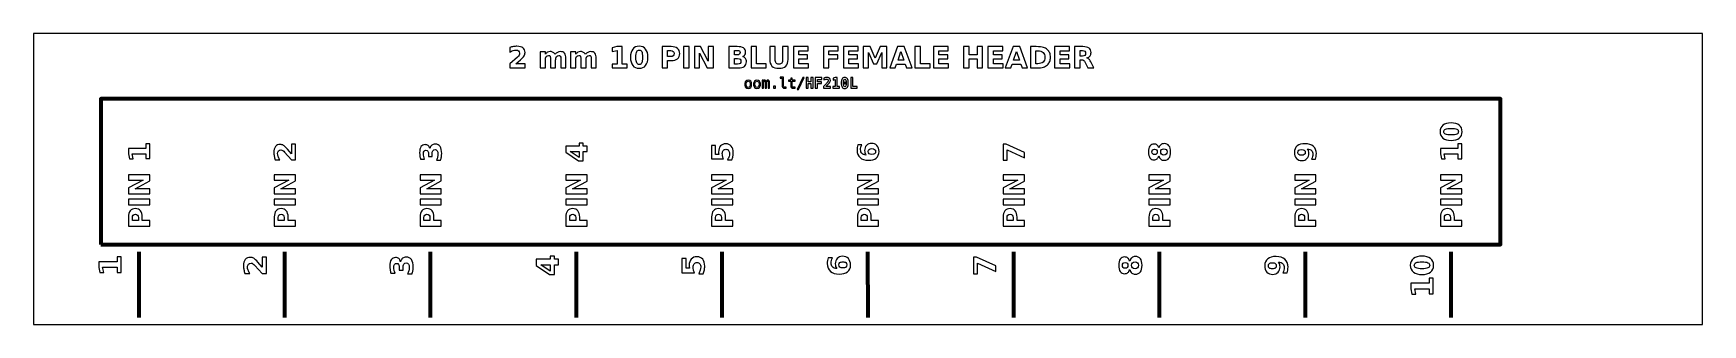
# Model space of a CAD drawing. Header units: centimetres. Extents: x -11.2 to 0.2, y -15.8 to -13.8.
import ezdxf

# ---------------------------------------------------------------- set-up
doc = ezdxf.new("R2010")
doc.units = ezdxf.units.CM
doc.header["$MEASUREMENT"] = 0
doc.layers.add('Layer 1', color=7, linetype='Continuous')

msp = doc.modelspace()

# ---------------------------------------------------------------- linework, layer by layer
at = {"layer": 'Layer 1', "color": 7}
msp.add_open_spline([(-11.225, -13.85), (-11.225, -13.85), (0.225, -13.85), (0.225, -13.85), (0.225, -13.85), (0.225, -13.85), (0.225, -15.85), (0.225, -15.85), (0.225, -15.85), (0.225, -15.85), (-11.225, -15.85), (-11.225, -15.85), (-11.225, -15.85), (-11.225, -15.85), (-11.225, -13.85), (-11.225, -13.85)], degree=3, knots=[0, 0, 0, 0, 0.25, 0.25, 0.25, 0.25, 0.5, 0.5, 0.5, 0.5, 0.75, 0.75, 0.75, 0.75, 1, 1, 1, 1], dxfattribs=at)
at = {"layer": 'Layer 1', "color": 250}
for points, knots in [([(-7.91583, -14.05948), (-7.91583, -14.05948), (-7.85166, -14.05948), (-7.85166, -14.05948), (-7.85166, -14.05948), (-7.85166, -14.05948), (-7.85166, -14.08711), (-7.85166, -14.08711), (-7.85166, -14.08711), (-7.85166, -14.08711), (-7.95763, -14.08711), (-7.95763, -14.08711), (-7.95763, -14.08711), (-7.95763, -14.08711), (-7.95763, -14.05948), (-7.95763, -14.05948), (-7.95763, -14.05948), (-7.95763, -14.05948), (-7.90439, -14.01251), (-7.90439, -14.01251), (-7.90439, -14.01251), (-7.89963, -14.00821), (-7.89613, -14.00401), (-7.89386, -13.99991), (-7.89386, -13.99991), (-7.89156, -13.99581), (-7.89043, -13.99154), (-7.89043, -13.98711), (-7.89043, -13.98711), (-7.89043, -13.98028), (-7.89273, -13.97478), (-7.89733, -13.97061), (-7.89733, -13.97061), (-7.90189, -13.96644), (-7.90799, -13.96438), (-7.91563, -13.96438), (-7.91563, -13.96438), (-7.92149, -13.96438), (-7.92789, -13.96564), (-7.93486, -13.96814), (-7.93486, -13.96814), (-7.94183, -13.97064), (-7.94929, -13.97438), (-7.95723, -13.97931), (-7.95723, -13.97931), (-7.95723, -13.97931), (-7.95723, -13.94728), (-7.95723, -13.94728), (-7.95723, -13.94728), (-7.94876, -13.94448), (-7.94039, -13.94234), (-7.93213, -13.94088), (-7.93213, -13.94088), (-7.92386, -13.93941), (-7.91576, -13.93868), (-7.90779, -13.93868), (-7.90779, -13.93868), (-7.89036, -13.93868), (-7.87679, -13.94251), (-7.86713, -13.95021), (-7.86713, -13.95021), (-7.85746, -13.95788), (-7.85263, -13.96858), (-7.85263, -13.98234), (-7.85263, -13.98234), (-7.85263, -13.99028), (-7.85469, -13.99768), (-7.85879, -14.00454), (-7.85879, -14.00454), (-7.86289, -14.01141), (-7.87153, -14.02061), (-7.88466, -14.03214), (-7.88466, -14.03214), (-7.88466, -14.03214), (-7.91583, -14.05948), (-7.91583, -14.05948)], [0, 0, 0, 0, 0.05263158, 0.05263158, 0.05263158, 0.05263158, 0.10526316, 0.10526316, 0.10526316, 0.10526316, 0.15789474, 0.15789474, 0.15789474, 0.15789474, 0.21052632, 0.21052632, 0.21052632, 0.21052632, 0.26315789, 0.26315789, 0.26315789, 0.26315789, 0.31578947, 0.31578947, 0.31578947, 0.31578947, 0.36842105, 0.36842105, 0.36842105, 0.36842105, 0.42105263, 0.42105263, 0.42105263, 0.42105263, 0.47368421, 0.47368421, 0.47368421, 0.47368421, 0.52631579, 0.52631579, 0.52631579, 0.52631579, 0.57894737, 0.57894737, 0.57894737, 0.57894737, 0.63157895, 0.63157895, 0.63157895, 0.63157895, 0.68421053, 0.68421053, 0.68421053, 0.68421053, 0.73684211, 0.73684211, 0.73684211, 0.73684211, 0.78947368, 0.78947368, 0.78947368, 0.78947368, 0.84210526, 0.84210526, 0.84210526, 0.84210526, 0.89473684, 0.89473684, 0.89473684, 0.89473684, 0.94736842, 0.94736842, 0.94736842, 0.94736842, 1, 1, 1, 1]), ([(-7.2548, -14.06114), (-7.2548, -14.06114), (-7.2216, -14.06114), (-7.2216, -14.06114), (-7.2216, -14.06114), (-7.2216, -14.06114), (-7.2216, -13.96691), (-7.2216, -13.96691), (-7.2216, -13.96691), (-7.2216, -13.96691), (-7.25566, -13.97394), (-7.25566, -13.97394), (-7.25566, -13.97394), (-7.25566, -13.97394), (-7.25566, -13.94834), (-7.25566, -13.94834), (-7.25566, -13.94834), (-7.25566, -13.94834), (-7.2218, -13.94131), (-7.2218, -13.94131), (-7.2218, -13.94131), (-7.2218, -13.94131), (-7.18606, -13.94131), (-7.18606, -13.94131), (-7.18606, -13.94131), (-7.18606, -13.94131), (-7.18606, -14.06114), (-7.18606, -14.06114), (-7.18606, -14.06114), (-7.18606, -14.06114), (-7.15286, -14.06114), (-7.15286, -14.06114), (-7.15286, -14.06114), (-7.15286, -14.06114), (-7.15286, -14.08711), (-7.15286, -14.08711), (-7.15286, -14.08711), (-7.15286, -14.08711), (-7.2548, -14.08711), (-7.2548, -14.08711), (-7.2548, -14.08711), (-7.2548, -14.08711), (-7.2548, -14.06114), (-7.2548, -14.06114)], [0, 0, 0, 0, 0.09090909, 0.09090909, 0.09090909, 0.09090909, 0.18181818, 0.18181818, 0.18181818, 0.18181818, 0.27272727, 0.27272727, 0.27272727, 0.27272727, 0.36363636, 0.36363636, 0.36363636, 0.36363636, 0.45454545, 0.45454545, 0.45454545, 0.45454545, 0.54545455, 0.54545455, 0.54545455, 0.54545455, 0.63636364, 0.63636364, 0.63636364, 0.63636364, 0.72727273, 0.72727273, 0.72727273, 0.72727273, 0.81818182, 0.81818182, 0.81818182, 0.81818182, 0.90909091, 0.90909091, 0.90909091, 0.90909091, 1, 1, 1, 1]), ([(-7.00946, -14.01434), (-7.00946, -14.03851), (-7.01466, -14.05714), (-7.02509, -14.07028), (-7.02509, -14.07028), (-7.03549, -14.08338), (-7.05029, -14.08994), (-7.06943, -14.08994), (-7.06943, -14.08994), (-7.08863, -14.08994), (-7.10346, -14.08338), (-7.11386, -14.07028), (-7.11386, -14.07028), (-7.12429, -14.05714), (-7.12949, -14.03851), (-7.12949, -14.01434), (-7.12949, -14.01434), (-7.12949, -13.99014), (-7.12429, -13.97148), (-7.11386, -13.95834), (-7.11386, -13.95834), (-7.10346, -13.94524), (-7.08863, -13.93868), (-7.06943, -13.93868), (-7.06943, -13.93868), (-7.05029, -13.93868), (-7.03549, -13.94524), (-7.02509, -13.95834), (-7.02509, -13.95834), (-7.01466, -13.97148), (-7.00946, -13.99014), (-7.00946, -14.01434)], [0, 0, 0, 0, 0.125, 0.125, 0.125, 0.125, 0.25, 0.25, 0.25, 0.25, 0.375, 0.375, 0.375, 0.375, 0.5, 0.5, 0.5, 0.5, 0.625, 0.625, 0.625, 0.625, 0.75, 0.75, 0.75, 0.75, 0.875, 0.875, 0.875, 0.875, 1, 1, 1, 1]), ([(-7.04706, -14.01408), (-7.04706, -13.99584), (-7.04876, -13.98301), (-7.05219, -13.97554), (-7.05219, -13.97554), (-7.05559, -13.96811), (-7.06136, -13.96438), (-7.06943, -13.96438), (-7.06943, -13.96438), (-7.07749, -13.96438), (-7.08326, -13.96811), (-7.08673, -13.97554), (-7.08673, -13.97554), (-7.09016, -13.98301), (-7.09189, -13.99584), (-7.09189, -14.01408), (-7.09189, -14.01408), (-7.09189, -14.03248), (-7.09016, -14.04548), (-7.08673, -14.05301), (-7.08673, -14.05301), (-7.08326, -14.06058), (-7.07749, -14.06434), (-7.06943, -14.06434), (-7.06943, -14.06434), (-7.06143, -14.06434), (-7.05569, -14.06058), (-7.05223, -14.05301), (-7.05223, -14.05301), (-7.04879, -14.04548), (-7.04706, -14.03248), (-7.04706, -14.01408)], [0, 0, 0, 0, 0.125, 0.125, 0.125, 0.125, 0.25, 0.25, 0.25, 0.25, 0.375, 0.375, 0.375, 0.375, 0.5, 0.5, 0.5, 0.5, 0.625, 0.625, 0.625, 0.625, 0.75, 0.75, 0.75, 0.75, 0.875, 0.875, 0.875, 0.875, 1, 1, 1, 1]), ([(-6.91189, -13.94131), (-6.91189, -13.94131), (-6.84949, -13.94131), (-6.84949, -13.94131), (-6.84949, -13.94131), (-6.83093, -13.94131), (-6.81669, -13.94544), (-6.80676, -13.95368), (-6.80676, -13.95368), (-6.79683, -13.96191), (-6.79186, -13.97364), (-6.79186, -13.98888), (-6.79186, -13.98888), (-6.79186, -14.00414), (-6.79683, -14.01591), (-6.80676, -14.02414), (-6.80676, -14.02414), (-6.81669, -14.03238), (-6.83093, -14.03651), (-6.84949, -14.03651), (-6.84949, -14.03651), (-6.84949, -14.03651), (-6.87429, -14.03651), (-6.87429, -14.03651), (-6.87429, -14.03651), (-6.87429, -14.03651), (-6.87429, -14.08711), (-6.87429, -14.08711), (-6.87429, -14.08711), (-6.87429, -14.08711), (-6.91189, -14.08711), (-6.91189, -14.08711), (-6.91189, -14.08711), (-6.91189, -14.08711), (-6.91189, -13.94131), (-6.91189, -13.94131)], [0, 0, 0, 0, 0.11111111, 0.11111111, 0.11111111, 0.11111111, 0.22222222, 0.22222222, 0.22222222, 0.22222222, 0.33333333, 0.33333333, 0.33333333, 0.33333333, 0.44444444, 0.44444444, 0.44444444, 0.44444444, 0.55555556, 0.55555556, 0.55555556, 0.55555556, 0.66666667, 0.66666667, 0.66666667, 0.66666667, 0.77777778, 0.77777778, 0.77777778, 0.77777778, 0.88888889, 0.88888889, 0.88888889, 0.88888889, 1, 1, 1, 1]), ([(-6.87429, -13.96854), (-6.87429, -13.96854), (-6.87429, -14.00928), (-6.87429, -14.00928), (-6.87429, -14.00928), (-6.87429, -14.00928), (-6.85349, -14.00928), (-6.85349, -14.00928), (-6.85349, -14.00928), (-6.84619, -14.00928), (-6.84056, -14.00751), (-6.83659, -14.00394), (-6.83659, -14.00394), (-6.83263, -14.00041), (-6.83063, -13.99538), (-6.83063, -13.98888), (-6.83063, -13.98888), (-6.83063, -13.98234), (-6.83263, -13.97734), (-6.83659, -13.97381), (-6.83659, -13.97381), (-6.84056, -13.97031), (-6.84619, -13.96854), (-6.85349, -13.96854), (-6.85349, -13.96854), (-6.85349, -13.96854), (-6.87429, -13.96854), (-6.87429, -13.96854)], [0, 0, 0, 0, 0.14285714, 0.14285714, 0.14285714, 0.14285714, 0.28571429, 0.28571429, 0.28571429, 0.28571429, 0.42857143, 0.42857143, 0.42857143, 0.42857143, 0.57142857, 0.57142857, 0.57142857, 0.57142857, 0.71428571, 0.71428571, 0.71428571, 0.71428571, 0.85714286, 0.85714286, 0.85714286, 0.85714286, 1, 1, 1, 1]), ([(-6.76532, -13.94131), (-6.76532, -13.94131), (-6.72772, -13.94131), (-6.72772, -13.94131), (-6.72772, -13.94131), (-6.72772, -13.94131), (-6.72772, -14.08711), (-6.72772, -14.08711), (-6.72772, -14.08711), (-6.72772, -14.08711), (-6.76532, -14.08711), (-6.76532, -14.08711), (-6.76532, -14.08711), (-6.76532, -14.08711), (-6.76532, -13.94131), (-6.76532, -13.94131)], [0, 0, 0, 0, 0.25, 0.25, 0.25, 0.25, 0.5, 0.5, 0.5, 0.5, 0.75, 0.75, 0.75, 0.75, 1, 1, 1, 1]), ([(-6.69092, -13.94131), (-6.69092, -13.94131), (-6.64892, -13.94131), (-6.64892, -13.94131), (-6.64892, -13.94131), (-6.64892, -13.94131), (-6.59589, -14.04131), (-6.59589, -14.04131), (-6.59589, -14.04131), (-6.59589, -14.04131), (-6.59589, -13.94131), (-6.59589, -13.94131), (-6.59589, -13.94131), (-6.59589, -13.94131), (-6.56026, -13.94131), (-6.56026, -13.94131), (-6.56026, -13.94131), (-6.56026, -13.94131), (-6.56026, -14.08711), (-6.56026, -14.08711), (-6.56026, -14.08711), (-6.56026, -14.08711), (-6.60226, -14.08711), (-6.60226, -14.08711), (-6.60226, -14.08711), (-6.60226, -14.08711), (-6.65529, -13.98711), (-6.65529, -13.98711), (-6.65529, -13.98711), (-6.65529, -13.98711), (-6.65529, -14.08711), (-6.65529, -14.08711), (-6.65529, -14.08711), (-6.65529, -14.08711), (-6.69092, -14.08711), (-6.69092, -14.08711), (-6.69092, -14.08711), (-6.69092, -14.08711), (-6.69092, -13.94131), (-6.69092, -13.94131)], [0, 0, 0, 0, 0.1, 0.1, 0.1, 0.1, 0.2, 0.2, 0.2, 0.2, 0.3, 0.3, 0.3, 0.3, 0.4, 0.4, 0.4, 0.4, 0.5, 0.5, 0.5, 0.5, 0.6, 0.6, 0.6, 0.6, 0.7, 0.7, 0.7, 0.7, 0.8, 0.8, 0.8, 0.8, 0.9, 0.9, 0.9, 0.9, 1, 1, 1, 1]), ([(-6.35929, -14.00908), (-6.35122, -14.01141), (-6.34496, -14.01574), (-6.34052, -14.02208), (-6.34052, -14.02208), (-6.33609, -14.02838), (-6.33389, -14.03614), (-6.33389, -14.04531), (-6.33389, -14.04531), (-6.33389, -14.05938), (-6.33866, -14.06984), (-6.34816, -14.07674), (-6.34816, -14.07674), (-6.35766, -14.08364), (-6.37212, -14.08711), (-6.39152, -14.08711), (-6.39152, -14.08711), (-6.39152, -14.08711), (-6.45392, -14.08711), (-6.45392, -14.08711), (-6.45392, -14.08711), (-6.45392, -14.08711), (-6.45392, -13.94131), (-6.45392, -13.94131), (-6.45392, -13.94131), (-6.45392, -13.94131), (-6.39749, -13.94131), (-6.39749, -13.94131), (-6.39749, -13.94131), (-6.37722, -13.94131), (-6.36256, -13.94438), (-6.35349, -13.95048), (-6.35349, -13.95048), (-6.34439, -13.95661), (-6.33986, -13.96641), (-6.33986, -13.97988), (-6.33986, -13.97988), (-6.33986, -13.98698), (-6.34152, -13.99301), (-6.34482, -13.99801), (-6.34482, -13.99801), (-6.34816, -14.00298), (-6.35296, -14.00668), (-6.35929, -14.00908)], [0, 0, 0, 0, 0.09090909, 0.09090909, 0.09090909, 0.09090909, 0.18181818, 0.18181818, 0.18181818, 0.18181818, 0.27272727, 0.27272727, 0.27272727, 0.27272727, 0.36363636, 0.36363636, 0.36363636, 0.36363636, 0.45454545, 0.45454545, 0.45454545, 0.45454545, 0.54545455, 0.54545455, 0.54545455, 0.54545455, 0.63636364, 0.63636364, 0.63636364, 0.63636364, 0.72727273, 0.72727273, 0.72727273, 0.72727273, 0.81818182, 0.81818182, 0.81818182, 0.81818182, 0.90909091, 0.90909091, 0.90909091, 0.90909091, 1, 1, 1, 1]), ([(-6.39552, -13.99774), (-6.38959, -13.99774), (-6.38509, -13.99644), (-6.38206, -13.99384), (-6.38206, -13.99384), (-6.37899, -13.99124), (-6.37746, -13.98741), (-6.37746, -13.98231), (-6.37746, -13.98231), (-6.37746, -13.97731), (-6.37899, -13.97351), (-6.38206, -13.97088), (-6.38206, -13.97088), (-6.38509, -13.96824), (-6.38959, -13.96691), (-6.39552, -13.96691), (-6.39552, -13.96691), (-6.39552, -13.96691), (-6.41632, -13.96691), (-6.41632, -13.96691), (-6.41632, -13.96691), (-6.41632, -13.96691), (-6.41632, -13.99774), (-6.41632, -13.99774), (-6.41632, -13.99774), (-6.41632, -13.99774), (-6.39552, -13.99774), (-6.39552, -13.99774)], [0, 0, 0, 0, 0.14285714, 0.14285714, 0.14285714, 0.14285714, 0.28571429, 0.28571429, 0.28571429, 0.28571429, 0.42857143, 0.42857143, 0.42857143, 0.42857143, 0.57142857, 0.57142857, 0.57142857, 0.57142857, 0.71428571, 0.71428571, 0.71428571, 0.71428571, 0.85714286, 0.85714286, 0.85714286, 0.85714286, 1, 1, 1, 1]), ([(-6.30149, -13.94131), (-6.30149, -13.94131), (-6.26389, -13.94131), (-6.26389, -13.94131), (-6.26389, -13.94131), (-6.26389, -13.94131), (-6.26389, -14.05868), (-6.26389, -14.05868), (-6.26389, -14.05868), (-6.26389, -14.05868), (-6.19789, -14.05868), (-6.19789, -14.05868), (-6.19789, -14.05868), (-6.19789, -14.05868), (-6.19789, -14.08711), (-6.19789, -14.08711), (-6.19789, -14.08711), (-6.19789, -14.08711), (-6.30149, -14.08711), (-6.30149, -14.08711), (-6.30149, -14.08711), (-6.30149, -14.08711), (-6.30149, -13.94131), (-6.30149, -13.94131)], [0, 0, 0, 0, 0.16666667, 0.16666667, 0.16666667, 0.16666667, 0.33333333, 0.33333333, 0.33333333, 0.33333333, 0.5, 0.5, 0.5, 0.5, 0.66666667, 0.66666667, 0.66666667, 0.66666667, 0.83333333, 0.83333333, 0.83333333, 0.83333333, 1, 1, 1, 1]), ([(-6.17406, -13.94131), (-6.17406, -13.94131), (-6.13646, -13.94131), (-6.13646, -13.94131), (-6.13646, -13.94131), (-6.13646, -13.94131), (-6.13646, -14.02871), (-6.13646, -14.02871), (-6.13646, -14.02871), (-6.13646, -14.04074), (-6.1345, -14.04938), (-6.13056, -14.05454), (-6.13056, -14.05454), (-6.12663, -14.05971), (-6.1202, -14.06231), (-6.11126, -14.06231), (-6.11126, -14.06231), (-6.10226, -14.06231), (-6.0958, -14.05971), (-6.09186, -14.05454), (-6.09186, -14.05454), (-6.08793, -14.04938), (-6.08596, -14.04074), (-6.08596, -14.02871), (-6.08596, -14.02871), (-6.08596, -14.02871), (-6.08596, -13.94131), (-6.08596, -13.94131), (-6.08596, -13.94131), (-6.08596, -13.94131), (-6.04836, -13.94131), (-6.04836, -13.94131), (-6.04836, -13.94131), (-6.04836, -13.94131), (-6.04836, -14.02871), (-6.04836, -14.02871), (-6.04836, -14.02871), (-6.04836, -14.04934), (-6.05353, -14.06471), (-6.0639, -14.07481), (-6.0639, -14.07481), (-6.07423, -14.08491), (-6.09003, -14.08994), (-6.11126, -14.08994), (-6.11126, -14.08994), (-6.13243, -14.08994), (-6.1482, -14.08491), (-6.15853, -14.07481), (-6.15853, -14.07481), (-6.1689, -14.06471), (-6.17406, -14.04934), (-6.17406, -14.02871), (-6.17406, -14.02871), (-6.17406, -14.02871), (-6.17406, -13.94131), (-6.17406, -13.94131)], [0, 0, 0, 0, 0.07142857, 0.07142857, 0.07142857, 0.07142857, 0.14285714, 0.14285714, 0.14285714, 0.14285714, 0.21428571, 0.21428571, 0.21428571, 0.21428571, 0.28571429, 0.28571429, 0.28571429, 0.28571429, 0.35714286, 0.35714286, 0.35714286, 0.35714286, 0.42857143, 0.42857143, 0.42857143, 0.42857143, 0.5, 0.5, 0.5, 0.5, 0.57142857, 0.57142857, 0.57142857, 0.57142857, 0.64285714, 0.64285714, 0.64285714, 0.64285714, 0.71428571, 0.71428571, 0.71428571, 0.71428571, 0.78571429, 0.78571429, 0.78571429, 0.78571429, 0.85714286, 0.85714286, 0.85714286, 0.85714286, 0.92857143, 0.92857143, 0.92857143, 0.92857143, 1, 1, 1, 1]), ([(-6.01166, -13.94131), (-6.01166, -13.94131), (-5.9102, -13.94131), (-5.9102, -13.94131), (-5.9102, -13.94131), (-5.9102, -13.94131), (-5.9102, -13.96974), (-5.9102, -13.96974), (-5.9102, -13.96974), (-5.9102, -13.96974), (-5.97406, -13.96974), (-5.97406, -13.96974), (-5.97406, -13.96974), (-5.97406, -13.96974), (-5.97406, -13.99688), (-5.97406, -13.99688), (-5.97406, -13.99688), (-5.97406, -13.99688), (-5.91403, -13.99688), (-5.91403, -13.99688), (-5.91403, -13.99688), (-5.91403, -13.99688), (-5.91403, -14.02531), (-5.91403, -14.02531), (-5.91403, -14.02531), (-5.91403, -14.02531), (-5.97406, -14.02531), (-5.97406, -14.02531), (-5.97406, -14.02531), (-5.97406, -14.02531), (-5.97406, -14.05868), (-5.97406, -14.05868), (-5.97406, -14.05868), (-5.97406, -14.05868), (-5.90806, -14.05868), (-5.90806, -14.05868), (-5.90806, -14.05868), (-5.90806, -14.05868), (-5.90806, -14.08711), (-5.90806, -14.08711), (-5.90806, -14.08711), (-5.90806, -14.08711), (-6.01166, -14.08711), (-6.01166, -14.08711), (-6.01166, -14.08711), (-6.01166, -14.08711), (-6.01166, -13.94131), (-6.01166, -13.94131)], [0, 0, 0, 0, 0.08333333, 0.08333333, 0.08333333, 0.08333333, 0.16666667, 0.16666667, 0.16666667, 0.16666667, 0.25, 0.25, 0.25, 0.25, 0.33333333, 0.33333333, 0.33333333, 0.33333333, 0.41666667, 0.41666667, 0.41666667, 0.41666667, 0.5, 0.5, 0.5, 0.5, 0.58333333, 0.58333333, 0.58333333, 0.58333333, 0.66666667, 0.66666667, 0.66666667, 0.66666667, 0.75, 0.75, 0.75, 0.75, 0.83333333, 0.83333333, 0.83333333, 0.83333333, 0.91666667, 0.91666667, 0.91666667, 0.91666667, 1, 1, 1, 1]), ([(-5.8054, -13.94131), (-5.8054, -13.94131), (-5.70394, -13.94131), (-5.70394, -13.94131), (-5.70394, -13.94131), (-5.70394, -13.94131), (-5.70394, -13.96974), (-5.70394, -13.96974), (-5.70394, -13.96974), (-5.70394, -13.96974), (-5.7678, -13.96974), (-5.7678, -13.96974), (-5.7678, -13.96974), (-5.7678, -13.96974), (-5.7678, -13.99688), (-5.7678, -13.99688), (-5.7678, -13.99688), (-5.7678, -13.99688), (-5.70774, -13.99688), (-5.70774, -13.99688), (-5.70774, -13.99688), (-5.70774, -13.99688), (-5.70774, -14.02531), (-5.70774, -14.02531), (-5.70774, -14.02531), (-5.70774, -14.02531), (-5.7678, -14.02531), (-5.7678, -14.02531), (-5.7678, -14.02531), (-5.7678, -14.02531), (-5.7678, -14.08711), (-5.7678, -14.08711), (-5.7678, -14.08711), (-5.7678, -14.08711), (-5.8054, -14.08711), (-5.8054, -14.08711), (-5.8054, -14.08711), (-5.8054, -14.08711), (-5.8054, -13.94131), (-5.8054, -13.94131)], [0, 0, 0, 0, 0.1, 0.1, 0.1, 0.1, 0.2, 0.2, 0.2, 0.2, 0.3, 0.3, 0.3, 0.3, 0.4, 0.4, 0.4, 0.4, 0.5, 0.5, 0.5, 0.5, 0.6, 0.6, 0.6, 0.6, 0.7, 0.7, 0.7, 0.7, 0.8, 0.8, 0.8, 0.8, 0.9, 0.9, 0.9, 0.9, 1, 1, 1, 1]), ([(-5.66877, -13.94131), (-5.66877, -13.94131), (-5.56731, -13.94131), (-5.56731, -13.94131), (-5.56731, -13.94131), (-5.56731, -13.94131), (-5.56731, -13.96974), (-5.56731, -13.96974), (-5.56731, -13.96974), (-5.56731, -13.96974), (-5.63117, -13.96974), (-5.63117, -13.96974), (-5.63117, -13.96974), (-5.63117, -13.96974), (-5.63117, -13.99688), (-5.63117, -13.99688), (-5.63117, -13.99688), (-5.63117, -13.99688), (-5.57114, -13.99688), (-5.57114, -13.99688), (-5.57114, -13.99688), (-5.57114, -13.99688), (-5.57114, -14.02531), (-5.57114, -14.02531), (-5.57114, -14.02531), (-5.57114, -14.02531), (-5.63117, -14.02531), (-5.63117, -14.02531), (-5.63117, -14.02531), (-5.63117, -14.02531), (-5.63117, -14.05868), (-5.63117, -14.05868), (-5.63117, -14.05868), (-5.63117, -14.05868), (-5.56517, -14.05868), (-5.56517, -14.05868), (-5.56517, -14.05868), (-5.56517, -14.05868), (-5.56517, -14.08711), (-5.56517, -14.08711), (-5.56517, -14.08711), (-5.56517, -14.08711), (-5.66877, -14.08711), (-5.66877, -14.08711), (-5.66877, -14.08711), (-5.66877, -14.08711), (-5.66877, -13.94131), (-5.66877, -13.94131)], [0, 0, 0, 0, 0.08333333, 0.08333333, 0.08333333, 0.08333333, 0.16666667, 0.16666667, 0.16666667, 0.16666667, 0.25, 0.25, 0.25, 0.25, 0.33333333, 0.33333333, 0.33333333, 0.33333333, 0.41666667, 0.41666667, 0.41666667, 0.41666667, 0.5, 0.5, 0.5, 0.5, 0.58333333, 0.58333333, 0.58333333, 0.58333333, 0.66666667, 0.66666667, 0.66666667, 0.66666667, 0.75, 0.75, 0.75, 0.75, 0.83333333, 0.83333333, 0.83333333, 0.83333333, 0.91666667, 0.91666667, 0.91666667, 0.91666667, 1, 1, 1, 1]), ([(-5.53214, -13.94131), (-5.53214, -13.94131), (-5.48431, -13.94131), (-5.48431, -13.94131), (-5.48431, -13.94131), (-5.48431, -13.94131), (-5.45108, -14.01934), (-5.45108, -14.01934), (-5.45108, -14.01934), (-5.45108, -14.01934), (-5.41768, -13.94131), (-5.41768, -13.94131), (-5.41768, -13.94131), (-5.41768, -13.94131), (-5.36994, -13.94131), (-5.36994, -13.94131), (-5.36994, -13.94131), (-5.36994, -13.94131), (-5.36994, -14.08711), (-5.36994, -14.08711), (-5.36994, -14.08711), (-5.36994, -14.08711), (-5.40548, -14.08711), (-5.40548, -14.08711), (-5.40548, -14.08711), (-5.40548, -14.08711), (-5.40548, -13.98048), (-5.40548, -13.98048), (-5.40548, -13.98048), (-5.40548, -13.98048), (-5.43908, -14.05908), (-5.43908, -14.05908), (-5.43908, -14.05908), (-5.43908, -14.05908), (-5.46291, -14.05908), (-5.46291, -14.05908), (-5.46291, -14.05908), (-5.46291, -14.05908), (-5.49651, -13.98048), (-5.49651, -13.98048), (-5.49651, -13.98048), (-5.49651, -13.98048), (-5.49651, -14.08711), (-5.49651, -14.08711), (-5.49651, -14.08711), (-5.49651, -14.08711), (-5.53214, -14.08711), (-5.53214, -14.08711), (-5.53214, -14.08711), (-5.53214, -14.08711), (-5.53214, -13.94131), (-5.53214, -13.94131)], [0, 0, 0, 0, 0.07692308, 0.07692308, 0.07692308, 0.07692308, 0.15384615, 0.15384615, 0.15384615, 0.15384615, 0.23076923, 0.23076923, 0.23076923, 0.23076923, 0.30769231, 0.30769231, 0.30769231, 0.30769231, 0.38461538, 0.38461538, 0.38461538, 0.38461538, 0.46153846, 0.46153846, 0.46153846, 0.46153846, 0.53846154, 0.53846154, 0.53846154, 0.53846154, 0.61538462, 0.61538462, 0.61538462, 0.61538462, 0.69230769, 0.69230769, 0.69230769, 0.69230769, 0.76923077, 0.76923077, 0.76923077, 0.76923077, 0.84615385, 0.84615385, 0.84615385, 0.84615385, 0.92307692, 0.92307692, 0.92307692, 0.92307692, 1, 1, 1, 1]), ([(-5.24465, -14.06058), (-5.24465, -14.06058), (-5.30345, -14.06058), (-5.30345, -14.06058), (-5.30345, -14.06058), (-5.30345, -14.06058), (-5.31271, -14.08711), (-5.31271, -14.08711), (-5.31271, -14.08711), (-5.31271, -14.08711), (-5.35051, -14.08711), (-5.35051, -14.08711), (-5.35051, -14.08711), (-5.35051, -14.08711), (-5.29651, -13.94131), (-5.29651, -13.94131), (-5.29651, -13.94131), (-5.29651, -13.94131), (-5.25168, -13.94131), (-5.25168, -13.94131), (-5.25168, -13.94131), (-5.25168, -13.94131), (-5.19768, -14.08711), (-5.19768, -14.08711), (-5.19768, -14.08711), (-5.19768, -14.08711), (-5.23548, -14.08711), (-5.23548, -14.08711), (-5.23548, -14.08711), (-5.23548, -14.08711), (-5.24465, -14.06058), (-5.24465, -14.06058)], [0, 0, 0, 0, 0.125, 0.125, 0.125, 0.125, 0.25, 0.25, 0.25, 0.25, 0.375, 0.375, 0.375, 0.375, 0.5, 0.5, 0.5, 0.5, 0.625, 0.625, 0.625, 0.625, 0.75, 0.75, 0.75, 0.75, 0.875, 0.875, 0.875, 0.875, 1, 1, 1, 1]), ([(-5.17831, -13.94131), (-5.17831, -13.94131), (-5.14071, -13.94131), (-5.14071, -13.94131), (-5.14071, -13.94131), (-5.14071, -13.94131), (-5.14071, -14.05868), (-5.14071, -14.05868), (-5.14071, -14.05868), (-5.14071, -14.05868), (-5.07471, -14.05868), (-5.07471, -14.05868), (-5.07471, -14.05868), (-5.07471, -14.05868), (-5.07471, -14.08711), (-5.07471, -14.08711), (-5.07471, -14.08711), (-5.07471, -14.08711), (-5.17831, -14.08711), (-5.17831, -14.08711), (-5.17831, -14.08711), (-5.17831, -14.08711), (-5.17831, -13.94131), (-5.17831, -13.94131)], [0, 0, 0, 0, 0.16666667, 0.16666667, 0.16666667, 0.16666667, 0.33333333, 0.33333333, 0.33333333, 0.33333333, 0.5, 0.5, 0.5, 0.5, 0.66666667, 0.66666667, 0.66666667, 0.66666667, 0.83333333, 0.83333333, 0.83333333, 0.83333333, 1, 1, 1, 1]), ([(-5.05088, -13.94131), (-5.05088, -13.94131), (-4.94942, -13.94131), (-4.94942, -13.94131), (-4.94942, -13.94131), (-4.94942, -13.94131), (-4.94942, -13.96974), (-4.94942, -13.96974), (-4.94942, -13.96974), (-4.94942, -13.96974), (-5.01328, -13.96974), (-5.01328, -13.96974), (-5.01328, -13.96974), (-5.01328, -13.96974), (-5.01328, -13.99688), (-5.01328, -13.99688), (-5.01328, -13.99688), (-5.01328, -13.99688), (-4.95325, -13.99688), (-4.95325, -13.99688), (-4.95325, -13.99688), (-4.95325, -13.99688), (-4.95325, -14.02531), (-4.95325, -14.02531), (-4.95325, -14.02531), (-4.95325, -14.02531), (-5.01328, -14.02531), (-5.01328, -14.02531), (-5.01328, -14.02531), (-5.01328, -14.02531), (-5.01328, -14.05868), (-5.01328, -14.05868), (-5.01328, -14.05868), (-5.01328, -14.05868), (-4.94728, -14.05868), (-4.94728, -14.05868), (-4.94728, -14.05868), (-4.94728, -14.05868), (-4.94728, -14.08711), (-4.94728, -14.08711), (-4.94728, -14.08711), (-4.94728, -14.08711), (-5.05088, -14.08711), (-5.05088, -14.08711), (-5.05088, -14.08711), (-5.05088, -14.08711), (-5.05088, -13.94131), (-5.05088, -13.94131)], [0, 0, 0, 0, 0.08333333, 0.08333333, 0.08333333, 0.08333333, 0.16666667, 0.16666667, 0.16666667, 0.16666667, 0.25, 0.25, 0.25, 0.25, 0.33333333, 0.33333333, 0.33333333, 0.33333333, 0.41666667, 0.41666667, 0.41666667, 0.41666667, 0.5, 0.5, 0.5, 0.5, 0.58333333, 0.58333333, 0.58333333, 0.58333333, 0.66666667, 0.66666667, 0.66666667, 0.66666667, 0.75, 0.75, 0.75, 0.75, 0.83333333, 0.83333333, 0.83333333, 0.83333333, 0.91666667, 0.91666667, 0.91666667, 0.91666667, 1, 1, 1, 1]), ([(-4.84462, -13.94131), (-4.84462, -13.94131), (-4.80702, -13.94131), (-4.80702, -13.94131), (-4.80702, -13.94131), (-4.80702, -13.94131), (-4.80702, -13.99688), (-4.80702, -13.99688), (-4.80702, -13.99688), (-4.80702, -13.99688), (-4.75156, -13.99688), (-4.75156, -13.99688), (-4.75156, -13.99688), (-4.75156, -13.99688), (-4.75156, -13.94131), (-4.75156, -13.94131), (-4.75156, -13.94131), (-4.75156, -13.94131), (-4.71396, -13.94131), (-4.71396, -13.94131), (-4.71396, -13.94131), (-4.71396, -13.94131), (-4.71396, -14.08711), (-4.71396, -14.08711), (-4.71396, -14.08711), (-4.71396, -14.08711), (-4.75156, -14.08711), (-4.75156, -14.08711), (-4.75156, -14.08711), (-4.75156, -14.08711), (-4.75156, -14.02531), (-4.75156, -14.02531), (-4.75156, -14.02531), (-4.75156, -14.02531), (-4.80702, -14.02531), (-4.80702, -14.02531), (-4.80702, -14.02531), (-4.80702, -14.02531), (-4.80702, -14.08711), (-4.80702, -14.08711), (-4.80702, -14.08711), (-4.80702, -14.08711), (-4.84462, -14.08711), (-4.84462, -14.08711), (-4.84462, -14.08711), (-4.84462, -14.08711), (-4.84462, -13.94131), (-4.84462, -13.94131)], [0, 0, 0, 0, 0.08333333, 0.08333333, 0.08333333, 0.08333333, 0.16666667, 0.16666667, 0.16666667, 0.16666667, 0.25, 0.25, 0.25, 0.25, 0.33333333, 0.33333333, 0.33333333, 0.33333333, 0.41666667, 0.41666667, 0.41666667, 0.41666667, 0.5, 0.5, 0.5, 0.5, 0.58333333, 0.58333333, 0.58333333, 0.58333333, 0.66666667, 0.66666667, 0.66666667, 0.66666667, 0.75, 0.75, 0.75, 0.75, 0.83333333, 0.83333333, 0.83333333, 0.83333333, 0.91666667, 0.91666667, 0.91666667, 0.91666667, 1, 1, 1, 1]), ([(-4.67725, -13.94131), (-4.67725, -13.94131), (-4.57579, -13.94131), (-4.57579, -13.94131), (-4.57579, -13.94131), (-4.57579, -13.94131), (-4.57579, -13.96974), (-4.57579, -13.96974), (-4.57579, -13.96974), (-4.57579, -13.96974), (-4.63965, -13.96974), (-4.63965, -13.96974), (-4.63965, -13.96974), (-4.63965, -13.96974), (-4.63965, -13.99688), (-4.63965, -13.99688), (-4.63965, -13.99688), (-4.63965, -13.99688), (-4.57962, -13.99688), (-4.57962, -13.99688), (-4.57962, -13.99688), (-4.57962, -13.99688), (-4.57962, -14.02531), (-4.57962, -14.02531), (-4.57962, -14.02531), (-4.57962, -14.02531), (-4.63965, -14.02531), (-4.63965, -14.02531), (-4.63965, -14.02531), (-4.63965, -14.02531), (-4.63965, -14.05868), (-4.63965, -14.05868), (-4.63965, -14.05868), (-4.63965, -14.05868), (-4.57365, -14.05868), (-4.57365, -14.05868), (-4.57365, -14.05868), (-4.57365, -14.05868), (-4.57365, -14.08711), (-4.57365, -14.08711), (-4.57365, -14.08711), (-4.57365, -14.08711), (-4.67725, -14.08711), (-4.67725, -14.08711), (-4.67725, -14.08711), (-4.67725, -14.08711), (-4.67725, -13.94131), (-4.67725, -13.94131)], [0, 0, 0, 0, 0.08333333, 0.08333333, 0.08333333, 0.08333333, 0.16666667, 0.16666667, 0.16666667, 0.16666667, 0.25, 0.25, 0.25, 0.25, 0.33333333, 0.33333333, 0.33333333, 0.33333333, 0.41666667, 0.41666667, 0.41666667, 0.41666667, 0.5, 0.5, 0.5, 0.5, 0.58333333, 0.58333333, 0.58333333, 0.58333333, 0.66666667, 0.66666667, 0.66666667, 0.66666667, 0.75, 0.75, 0.75, 0.75, 0.83333333, 0.83333333, 0.83333333, 0.83333333, 0.91666667, 0.91666667, 0.91666667, 0.91666667, 1, 1, 1, 1]), ([(-4.45216, -14.06058), (-4.45216, -14.06058), (-4.51096, -14.06058), (-4.51096, -14.06058), (-4.51096, -14.06058), (-4.51096, -14.06058), (-4.52022, -14.08711), (-4.52022, -14.08711), (-4.52022, -14.08711), (-4.52022, -14.08711), (-4.55802, -14.08711), (-4.55802, -14.08711), (-4.55802, -14.08711), (-4.55802, -14.08711), (-4.50402, -13.94131), (-4.50402, -13.94131), (-4.50402, -13.94131), (-4.50402, -13.94131), (-4.45919, -13.94131), (-4.45919, -13.94131), (-4.45919, -13.94131), (-4.45919, -13.94131), (-4.40519, -14.08711), (-4.40519, -14.08711), (-4.40519, -14.08711), (-4.40519, -14.08711), (-4.44299, -14.08711), (-4.44299, -14.08711), (-4.44299, -14.08711), (-4.44299, -14.08711), (-4.45216, -14.06058), (-4.45216, -14.06058)], [0, 0, 0, 0, 0.125, 0.125, 0.125, 0.125, 0.25, 0.25, 0.25, 0.25, 0.375, 0.375, 0.375, 0.375, 0.5, 0.5, 0.5, 0.5, 0.625, 0.625, 0.625, 0.625, 0.75, 0.75, 0.75, 0.75, 0.875, 0.875, 0.875, 0.875, 1, 1, 1, 1]), ([(-4.38582, -13.94131), (-4.38582, -13.94131), (-4.34616, -13.94131), (-4.34616, -13.94131), (-4.34616, -13.94131), (-4.32402, -13.94131), (-4.30756, -13.94288), (-4.29672, -13.94604), (-4.29672, -13.94604), (-4.28589, -13.94921), (-4.27659, -13.95454), (-4.26882, -13.96211), (-4.26882, -13.96211), (-4.26199, -13.96868), (-4.25692, -13.97628), (-4.25359, -13.98488), (-4.25359, -13.98488), (-4.25029, -13.99344), (-4.24862, -14.00318), (-4.24862, -14.01408), (-4.24862, -14.01408), (-4.24862, -14.02508), (-4.25029, -14.03488), (-4.25359, -14.04351), (-4.25359, -14.04351), (-4.25692, -14.05214), (-4.26199, -14.05974), (-4.26882, -14.06631), (-4.26882, -14.06631), (-4.27666, -14.07388), (-4.28602, -14.07921), (-4.29696, -14.08238), (-4.29696, -14.08238), (-4.30789, -14.08554), (-4.32429, -14.08711), (-4.34616, -14.08711), (-4.34616, -14.08711), (-4.34616, -14.08711), (-4.38582, -14.08711), (-4.38582, -14.08711), (-4.38582, -14.08711), (-4.38582, -14.08711), (-4.38582, -13.94131), (-4.38582, -13.94131)], [0, 0, 0, 0, 0.09090909, 0.09090909, 0.09090909, 0.09090909, 0.18181818, 0.18181818, 0.18181818, 0.18181818, 0.27272727, 0.27272727, 0.27272727, 0.27272727, 0.36363636, 0.36363636, 0.36363636, 0.36363636, 0.45454545, 0.45454545, 0.45454545, 0.45454545, 0.54545455, 0.54545455, 0.54545455, 0.54545455, 0.63636364, 0.63636364, 0.63636364, 0.63636364, 0.72727273, 0.72727273, 0.72727273, 0.72727273, 0.81818182, 0.81818182, 0.81818182, 0.81818182, 0.90909091, 0.90909091, 0.90909091, 0.90909091, 1, 1, 1, 1]), ([(-4.21982, -13.94131), (-4.21982, -13.94131), (-4.11836, -13.94131), (-4.11836, -13.94131), (-4.11836, -13.94131), (-4.11836, -13.94131), (-4.11836, -13.96974), (-4.11836, -13.96974), (-4.11836, -13.96974), (-4.11836, -13.96974), (-4.18222, -13.96974), (-4.18222, -13.96974), (-4.18222, -13.96974), (-4.18222, -13.96974), (-4.18222, -13.99688), (-4.18222, -13.99688), (-4.18222, -13.99688), (-4.18222, -13.99688), (-4.12219, -13.99688), (-4.12219, -13.99688), (-4.12219, -13.99688), (-4.12219, -13.99688), (-4.12219, -14.02531), (-4.12219, -14.02531), (-4.12219, -14.02531), (-4.12219, -14.02531), (-4.18222, -14.02531), (-4.18222, -14.02531), (-4.18222, -14.02531), (-4.18222, -14.02531), (-4.18222, -14.05868), (-4.18222, -14.05868), (-4.18222, -14.05868), (-4.18222, -14.05868), (-4.11622, -14.05868), (-4.11622, -14.05868), (-4.11622, -14.05868), (-4.11622, -14.05868), (-4.11622, -14.08711), (-4.11622, -14.08711), (-4.11622, -14.08711), (-4.11622, -14.08711), (-4.21982, -14.08711), (-4.21982, -14.08711), (-4.21982, -14.08711), (-4.21982, -14.08711), (-4.21982, -13.94131), (-4.21982, -13.94131)], [0, 0, 0, 0, 0.08333333, 0.08333333, 0.08333333, 0.08333333, 0.16666667, 0.16666667, 0.16666667, 0.16666667, 0.25, 0.25, 0.25, 0.25, 0.33333333, 0.33333333, 0.33333333, 0.33333333, 0.41666667, 0.41666667, 0.41666667, 0.41666667, 0.5, 0.5, 0.5, 0.5, 0.58333333, 0.58333333, 0.58333333, 0.58333333, 0.66666667, 0.66666667, 0.66666667, 0.66666667, 0.75, 0.75, 0.75, 0.75, 0.83333333, 0.83333333, 0.83333333, 0.83333333, 0.91666667, 0.91666667, 0.91666667, 0.91666667, 1, 1, 1, 1]), ([(-4.04559, -14.03194), (-4.04559, -14.03194), (-4.04559, -14.08711), (-4.04559, -14.08711), (-4.04559, -14.08711), (-4.04559, -14.08711), (-4.08319, -14.08711), (-4.08319, -14.08711), (-4.08319, -14.08711), (-4.08319, -14.08711), (-4.08319, -13.94131), (-4.08319, -13.94131), (-4.08319, -13.94131), (-4.08319, -13.94131), (-4.02576, -13.94131), (-4.02576, -13.94131), (-4.02576, -13.94131), (-4.00656, -13.94131), (-3.99246, -13.94454), (-3.98353, -13.95098), (-3.98353, -13.95098), (-3.97456, -13.95741), (-3.97009, -13.96761), (-3.97009, -13.98154), (-3.97009, -13.98154), (-3.97009, -13.99118), (-3.97243, -13.99911), (-3.97706, -14.00528), (-3.97706, -14.00528), (-3.98173, -14.01148), (-3.98876, -14.01604), (-3.99813, -14.01894), (-3.99813, -14.01894), (-3.99299, -14.02014), (-3.98836, -14.02278), (-3.98429, -14.02691), (-3.98429, -14.02691), (-3.98023, -14.03104), (-3.97613, -14.03731), (-3.97196, -14.04571), (-3.97196, -14.04571), (-3.97196, -14.04571), (-3.95153, -14.08711), (-3.95153, -14.08711), (-3.95153, -14.08711), (-3.95153, -14.08711), (-3.99159, -14.08711), (-3.99159, -14.08711), (-3.99159, -14.08711), (-3.99159, -14.08711), (-4.00936, -14.05088), (-4.00936, -14.05088), (-4.00936, -14.05088), (-4.01293, -14.04361), (-4.01656, -14.03861), (-4.02026, -14.03594), (-4.02026, -14.03594), (-4.02393, -14.03328), (-4.02883, -14.03194), (-4.03496, -14.03194), (-4.03496, -14.03194), (-4.03496, -14.03194), (-4.04559, -14.03194), (-4.04559, -14.03194)], [0, 0, 0, 0, 0.0625, 0.0625, 0.0625, 0.0625, 0.125, 0.125, 0.125, 0.125, 0.1875, 0.1875, 0.1875, 0.1875, 0.25, 0.25, 0.25, 0.25, 0.3125, 0.3125, 0.3125, 0.3125, 0.375, 0.375, 0.375, 0.375, 0.4375, 0.4375, 0.4375, 0.4375, 0.5, 0.5, 0.5, 0.5, 0.5625, 0.5625, 0.5625, 0.5625, 0.625, 0.625, 0.625, 0.625, 0.6875, 0.6875, 0.6875, 0.6875, 0.75, 0.75, 0.75, 0.75, 0.8125, 0.8125, 0.8125, 0.8125, 0.875, 0.875, 0.875, 0.875, 0.9375, 0.9375, 0.9375, 0.9375, 1, 1, 1, 1]), ([(-4.02976, -14.00598), (-4.02189, -14.00598), (-4.01623, -14.00451), (-4.01283, -14.00158), (-4.01283, -14.00158), (-4.00939, -13.99864), (-4.00769, -13.99381), (-4.00769, -13.98711), (-4.00769, -13.98711), (-4.00769, -13.98048), (-4.00939, -13.97571), (-4.01283, -13.97284), (-4.01283, -13.97284), (-4.01623, -13.96998), (-4.02189, -13.96854), (-4.02976, -13.96854), (-4.02976, -13.96854), (-4.02976, -13.96854), (-4.04559, -13.96854), (-4.04559, -13.96854), (-4.04559, -13.96854), (-4.04559, -13.96854), (-4.04559, -14.00598), (-4.04559, -14.00598), (-4.04559, -14.00598), (-4.04559, -14.00598), (-4.02976, -14.00598), (-4.02976, -14.00598)], [0, 0, 0, 0, 0.14285714, 0.14285714, 0.14285714, 0.14285714, 0.28571429, 0.28571429, 0.28571429, 0.28571429, 0.42857143, 0.42857143, 0.42857143, 0.42857143, 0.57142857, 0.57142857, 0.57142857, 0.57142857, 0.71428571, 0.71428571, 0.71428571, 0.71428571, 0.85714286, 0.85714286, 0.85714286, 0.85714286, 1, 1, 1, 1]), ([(-7.64649, -13.99591), (-7.64206, -13.98914), (-7.63683, -13.98398), (-7.63073, -13.98044), (-7.63073, -13.98044), (-7.62463, -13.97688), (-7.61796, -13.97511), (-7.61066, -13.97511), (-7.61066, -13.97511), (-7.59809, -13.97511), (-7.58853, -13.97898), (-7.58196, -13.98674), (-7.58196, -13.98674), (-7.57539, -13.99448), (-7.57209, -14.00574), (-7.57209, -14.02051), (-7.57209, -14.02051), (-7.57209, -14.02051), (-7.57209, -14.08711), (-7.57209, -14.08711), (-7.57209, -14.08711), (-7.57209, -14.08711), (-7.60726, -14.08711), (-7.60726, -14.08711), (-7.60726, -14.08711), (-7.60726, -14.08711), (-7.60726, -14.03008), (-7.60726, -14.03008), (-7.60726, -14.03008), (-7.60719, -14.02924), (-7.60716, -14.02838), (-7.60713, -14.02744), (-7.60713, -14.02744), (-7.60709, -14.02654), (-7.60706, -14.02524), (-7.60706, -14.02354), (-7.60706, -14.02354), (-7.60706, -14.01581), (-7.60819, -14.01018), (-7.61049, -14.00671), (-7.61049, -14.00671), (-7.61276, -14.00321), (-7.61643, -14.00148), (-7.62149, -14.00148), (-7.62149, -14.00148), (-7.62816, -14.00148), (-7.63326, -14.00421), (-7.63689, -14.00968), (-7.63689, -14.00968), (-7.64049, -14.01514), (-7.64236, -14.02304), (-7.64249, -14.03341), (-7.64249, -14.03341), (-7.64249, -14.03341), (-7.64249, -14.08711), (-7.64249, -14.08711), (-7.64249, -14.08711), (-7.64249, -14.08711), (-7.67766, -14.08711), (-7.67766, -14.08711), (-7.67766, -14.08711), (-7.67766, -14.08711), (-7.67766, -14.03008), (-7.67766, -14.03008), (-7.67766, -14.03008), (-7.67766, -14.01798), (-7.67869, -14.01018), (-7.68079, -14.00671), (-7.68079, -14.00671), (-7.68286, -14.00321), (-7.68656, -14.00148), (-7.69189, -14.00148), (-7.69189, -14.00148), (-7.69863, -14.00148), (-7.70379, -14.00424), (-7.70743, -14.00974), (-7.70743, -14.00974), (-7.71106, -14.01524), (-7.71289, -14.02308), (-7.71289, -14.03331), (-7.71289, -14.03331), (-7.71289, -14.03331), (-7.71289, -14.08711), (-7.71289, -14.08711), (-7.71289, -14.08711), (-7.71289, -14.08711), (-7.74806, -14.08711), (-7.74806, -14.08711), (-7.74806, -14.08711), (-7.74806, -14.08711), (-7.74806, -13.97774), (-7.74806, -13.97774), (-7.74806, -13.97774), (-7.74806, -13.97774), (-7.71289, -13.97774), (-7.71289, -13.97774), (-7.71289, -13.97774), (-7.71289, -13.97774), (-7.71289, -13.99378), (-7.71289, -13.99378), (-7.71289, -13.99378), (-7.70859, -13.98758), (-7.70366, -13.98294), (-7.69809, -13.97981), (-7.69809, -13.97981), (-7.69253, -13.97668), (-7.68639, -13.97511), (-7.67969, -13.97511), (-7.67969, -13.97511), (-7.67216, -13.97511), (-7.66546, -13.97694), (-7.65969, -13.98058), (-7.65969, -13.98058), (-7.65389, -13.98424), (-7.64949, -13.98934), (-7.64649, -13.99591)], [0, 0, 0, 0, 0.03448276, 0.03448276, 0.03448276, 0.03448276, 0.06896552, 0.06896552, 0.06896552, 0.06896552, 0.10344828, 0.10344828, 0.10344828, 0.10344828, 0.13793103, 0.13793103, 0.13793103, 0.13793103, 0.17241379, 0.17241379, 0.17241379, 0.17241379, 0.20689655, 0.20689655, 0.20689655, 0.20689655, 0.24137931, 0.24137931, 0.24137931, 0.24137931, 0.27586207, 0.27586207, 0.27586207, 0.27586207, 0.31034483, 0.31034483, 0.31034483, 0.31034483, 0.34482759, 0.34482759, 0.34482759, 0.34482759, 0.37931034, 0.37931034, 0.37931034, 0.37931034, 0.4137931, 0.4137931, 0.4137931, 0.4137931, 0.44827586, 0.44827586, 0.44827586, 0.44827586, 0.48275862, 0.48275862, 0.48275862, 0.48275862, 0.51724138, 0.51724138, 0.51724138, 0.51724138, 0.55172414, 0.55172414, 0.55172414, 0.55172414, 0.5862069, 0.5862069, 0.5862069, 0.5862069, 0.62068966, 0.62068966, 0.62068966, 0.62068966, 0.65517241, 0.65517241, 0.65517241, 0.65517241, 0.68965517, 0.68965517, 0.68965517, 0.68965517, 0.72413793, 0.72413793, 0.72413793, 0.72413793, 0.75862069, 0.75862069, 0.75862069, 0.75862069, 0.79310345, 0.79310345, 0.79310345, 0.79310345, 0.82758621, 0.82758621, 0.82758621, 0.82758621, 0.86206897, 0.86206897, 0.86206897, 0.86206897, 0.89655172, 0.89655172, 0.89655172, 0.89655172, 0.93103448, 0.93103448, 0.93103448, 0.93103448, 0.96551724, 0.96551724, 0.96551724, 0.96551724, 1, 1, 1, 1]), ([(-7.43809, -13.99591), (-7.43366, -13.98914), (-7.42843, -13.98398), (-7.42233, -13.98044), (-7.42233, -13.98044), (-7.41623, -13.97688), (-7.40956, -13.97511), (-7.40226, -13.97511), (-7.40226, -13.97511), (-7.38969, -13.97511), (-7.38013, -13.97898), (-7.37356, -13.98674), (-7.37356, -13.98674), (-7.36699, -13.99448), (-7.36369, -14.00574), (-7.36369, -14.02051), (-7.36369, -14.02051), (-7.36369, -14.02051), (-7.36369, -14.08711), (-7.36369, -14.08711), (-7.36369, -14.08711), (-7.36369, -14.08711), (-7.39886, -14.08711), (-7.39886, -14.08711), (-7.39886, -14.08711), (-7.39886, -14.08711), (-7.39886, -14.03008), (-7.39886, -14.03008), (-7.39886, -14.03008), (-7.39879, -14.02924), (-7.39876, -14.02838), (-7.39873, -14.02744), (-7.39873, -14.02744), (-7.39869, -14.02654), (-7.39866, -14.02524), (-7.39866, -14.02354), (-7.39866, -14.02354), (-7.39866, -14.01581), (-7.39979, -14.01018), (-7.40209, -14.00671), (-7.40209, -14.00671), (-7.40436, -14.00321), (-7.40803, -14.00148), (-7.41309, -14.00148), (-7.41309, -14.00148), (-7.41976, -14.00148), (-7.42486, -14.00421), (-7.42849, -14.00968), (-7.42849, -14.00968), (-7.43209, -14.01514), (-7.43396, -14.02304), (-7.43409, -14.03341), (-7.43409, -14.03341), (-7.43409, -14.03341), (-7.43409, -14.08711), (-7.43409, -14.08711), (-7.43409, -14.08711), (-7.43409, -14.08711), (-7.46926, -14.08711), (-7.46926, -14.08711), (-7.46926, -14.08711), (-7.46926, -14.08711), (-7.46926, -14.03008), (-7.46926, -14.03008), (-7.46926, -14.03008), (-7.46926, -14.01798), (-7.47029, -14.01018), (-7.47239, -14.00671), (-7.47239, -14.00671), (-7.47446, -14.00321), (-7.47816, -14.00148), (-7.48349, -14.00148), (-7.48349, -14.00148), (-7.49023, -14.00148), (-7.49539, -14.00424), (-7.49903, -14.00974), (-7.49903, -14.00974), (-7.50266, -14.01524), (-7.50449, -14.02308), (-7.50449, -14.03331), (-7.50449, -14.03331), (-7.50449, -14.03331), (-7.50449, -14.08711), (-7.50449, -14.08711), (-7.50449, -14.08711), (-7.50449, -14.08711), (-7.53966, -14.08711), (-7.53966, -14.08711), (-7.53966, -14.08711), (-7.53966, -14.08711), (-7.53966, -13.97774), (-7.53966, -13.97774), (-7.53966, -13.97774), (-7.53966, -13.97774), (-7.50449, -13.97774), (-7.50449, -13.97774), (-7.50449, -13.97774), (-7.50449, -13.97774), (-7.50449, -13.99378), (-7.50449, -13.99378), (-7.50449, -13.99378), (-7.50019, -13.98758), (-7.49526, -13.98294), (-7.48969, -13.97981), (-7.48969, -13.97981), (-7.48413, -13.97668), (-7.47799, -13.97511), (-7.47129, -13.97511), (-7.47129, -13.97511), (-7.46376, -13.97511), (-7.45706, -13.97694), (-7.45129, -13.98058), (-7.45129, -13.98058), (-7.44549, -13.98424), (-7.44109, -13.98934), (-7.43809, -13.99591)], [0, 0, 0, 0, 0.03448276, 0.03448276, 0.03448276, 0.03448276, 0.06896552, 0.06896552, 0.06896552, 0.06896552, 0.10344828, 0.10344828, 0.10344828, 0.10344828, 0.13793103, 0.13793103, 0.13793103, 0.13793103, 0.17241379, 0.17241379, 0.17241379, 0.17241379, 0.20689655, 0.20689655, 0.20689655, 0.20689655, 0.24137931, 0.24137931, 0.24137931, 0.24137931, 0.27586207, 0.27586207, 0.27586207, 0.27586207, 0.31034483, 0.31034483, 0.31034483, 0.31034483, 0.34482759, 0.34482759, 0.34482759, 0.34482759, 0.37931034, 0.37931034, 0.37931034, 0.37931034, 0.4137931, 0.4137931, 0.4137931, 0.4137931, 0.44827586, 0.44827586, 0.44827586, 0.44827586, 0.48275862, 0.48275862, 0.48275862, 0.48275862, 0.51724138, 0.51724138, 0.51724138, 0.51724138, 0.55172414, 0.55172414, 0.55172414, 0.55172414, 0.5862069, 0.5862069, 0.5862069, 0.5862069, 0.62068966, 0.62068966, 0.62068966, 0.62068966, 0.65517241, 0.65517241, 0.65517241, 0.65517241, 0.68965517, 0.68965517, 0.68965517, 0.68965517, 0.72413793, 0.72413793, 0.72413793, 0.72413793, 0.75862069, 0.75862069, 0.75862069, 0.75862069, 0.79310345, 0.79310345, 0.79310345, 0.79310345, 0.82758621, 0.82758621, 0.82758621, 0.82758621, 0.86206897, 0.86206897, 0.86206897, 0.86206897, 0.89655172, 0.89655172, 0.89655172, 0.89655172, 0.93103448, 0.93103448, 0.93103448, 0.93103448, 0.96551724, 0.96551724, 0.96551724, 0.96551724, 1, 1, 1, 1]), ([(-6.39426, -14.06151), (-6.38669, -14.06151), (-6.38102, -14.05991), (-6.37719, -14.05674), (-6.37719, -14.05674), (-6.37339, -14.05354), (-6.37149, -14.04871), (-6.37149, -14.04228), (-6.37149, -14.04228), (-6.37149, -14.03598), (-6.37339, -14.03124), (-6.37716, -14.02808), (-6.37716, -14.02808), (-6.38092, -14.02491), (-6.38662, -14.02334), (-6.39426, -14.02334), (-6.39426, -14.02334), (-6.39426, -14.02334), (-6.41632, -14.02334), (-6.41632, -14.02334), (-6.41632, -14.02334), (-6.41632, -14.02334), (-6.41632, -14.06151), (-6.41632, -14.06151), (-6.41632, -14.06151), (-6.41632, -14.06151), (-6.39426, -14.06151), (-6.39426, -14.06151)], [0, 0, 0, 0, 0.14285714, 0.14285714, 0.14285714, 0.14285714, 0.28571429, 0.28571429, 0.28571429, 0.28571429, 0.42857143, 0.42857143, 0.42857143, 0.42857143, 0.57142857, 0.57142857, 0.57142857, 0.57142857, 0.71428571, 0.71428571, 0.71428571, 0.71428571, 0.85714286, 0.85714286, 0.85714286, 0.85714286, 1, 1, 1, 1]), ([(-5.29408, -14.03351), (-5.29408, -14.03351), (-5.25411, -14.03351), (-5.25411, -14.03351), (-5.25411, -14.03351), (-5.25411, -14.03351), (-5.27405, -13.97551), (-5.27405, -13.97551), (-5.27405, -13.97551), (-5.27405, -13.97551), (-5.29408, -14.03351), (-5.29408, -14.03351)], [0, 0, 0, 0, 0.33333333, 0.33333333, 0.33333333, 0.33333333, 0.66666667, 0.66666667, 0.66666667, 0.66666667, 1, 1, 1, 1]), ([(-4.50159, -14.03351), (-4.50159, -14.03351), (-4.46162, -14.03351), (-4.46162, -14.03351), (-4.46162, -14.03351), (-4.46162, -14.03351), (-4.48156, -13.97551), (-4.48156, -13.97551), (-4.48156, -13.97551), (-4.48156, -13.97551), (-4.50159, -14.03351), (-4.50159, -14.03351)], [0, 0, 0, 0, 0.33333333, 0.33333333, 0.33333333, 0.33333333, 0.66666667, 0.66666667, 0.66666667, 0.66666667, 1, 1, 1, 1]), ([(-4.34822, -13.96974), (-4.34822, -13.96974), (-4.34822, -14.05868), (-4.34822, -14.05868), (-4.34822, -14.05868), (-4.34822, -14.05868), (-4.33476, -14.05868), (-4.33476, -14.05868), (-4.33476, -14.05868), (-4.31939, -14.05868), (-4.30766, -14.05488), (-4.29956, -14.04724), (-4.29956, -14.04724), (-4.29146, -14.03964), (-4.28739, -14.02858), (-4.28739, -14.01408), (-4.28739, -14.01408), (-4.28739, -13.99961), (-4.29142, -13.98861), (-4.29949, -13.98108), (-4.29949, -13.98108), (-4.30756, -13.97351), (-4.31932, -13.96974), (-4.33476, -13.96974), (-4.33476, -13.96974), (-4.33476, -13.96974), (-4.34822, -13.96974), (-4.34822, -13.96974)], [0, 0, 0, 0, 0.14285714, 0.14285714, 0.14285714, 0.14285714, 0.28571429, 0.28571429, 0.28571429, 0.28571429, 0.42857143, 0.42857143, 0.42857143, 0.42857143, 0.57142857, 0.57142857, 0.57142857, 0.57142857, 0.71428571, 0.71428571, 0.71428571, 0.71428571, 0.85714286, 0.85714286, 0.85714286, 0.85714286, 1, 1, 1, 1]), ([(-6.32173, -14.1711), (-6.31414, -14.1711), (-6.30834, -14.17355), (-6.30433, -14.17847), (-6.30433, -14.17847), (-6.30031, -14.18338), (-6.29829, -14.1905), (-6.29829, -14.1998), (-6.29829, -14.1998), (-6.29829, -14.20915), (-6.30029, -14.21627), (-6.30429, -14.22117), (-6.30429, -14.22117), (-6.30831, -14.22607), (-6.31411, -14.22852), (-6.32173, -14.22852), (-6.32173, -14.22852), (-6.32933, -14.22852), (-6.33511, -14.22607), (-6.33913, -14.22117), (-6.33913, -14.22117), (-6.34313, -14.21627), (-6.34513, -14.20915), (-6.34513, -14.1998), (-6.34513, -14.1998), (-6.34513, -14.1905), (-6.34313, -14.18338), (-6.33913, -14.17847), (-6.33913, -14.17847), (-6.33511, -14.17355), (-6.32933, -14.1711), (-6.32173, -14.1711)], [0, 0, 0, 0, 0.125, 0.125, 0.125, 0.125, 0.25, 0.25, 0.25, 0.25, 0.375, 0.375, 0.375, 0.375, 0.5, 0.5, 0.5, 0.5, 0.625, 0.625, 0.625, 0.625, 0.75, 0.75, 0.75, 0.75, 0.875, 0.875, 0.875, 0.875, 1, 1, 1, 1]), ([(-6.32173, -14.17872), (-6.32629, -14.17872), (-6.32974, -14.18048), (-6.33209, -14.18403), (-6.33209, -14.18403), (-6.33444, -14.18758), (-6.33561, -14.19285), (-6.33561, -14.1998), (-6.33561, -14.1998), (-6.33561, -14.20673), (-6.33444, -14.21198), (-6.33209, -14.21555), (-6.33209, -14.21555), (-6.32974, -14.21912), (-6.32629, -14.2209), (-6.32173, -14.2209), (-6.32173, -14.2209), (-6.31714, -14.2209), (-6.31368, -14.21912), (-6.31133, -14.21555), (-6.31133, -14.21555), (-6.30898, -14.21198), (-6.30781, -14.20673), (-6.30781, -14.1998), (-6.30781, -14.1998), (-6.30781, -14.19285), (-6.30898, -14.18758), (-6.31133, -14.18403), (-6.31133, -14.18403), (-6.31368, -14.18048), (-6.31714, -14.17872), (-6.32173, -14.17872)], [0, 0, 0, 0, 0.125, 0.125, 0.125, 0.125, 0.25, 0.25, 0.25, 0.25, 0.375, 0.375, 0.375, 0.375, 0.5, 0.5, 0.5, 0.5, 0.625, 0.625, 0.625, 0.625, 0.75, 0.75, 0.75, 0.75, 0.875, 0.875, 0.875, 0.875, 1, 1, 1, 1]), ([(-6.26153, -14.1711), (-6.25394, -14.1711), (-6.24814, -14.17355), (-6.24413, -14.17847), (-6.24413, -14.17847), (-6.24011, -14.18338), (-6.23809, -14.1905), (-6.23809, -14.1998), (-6.23809, -14.1998), (-6.23809, -14.20915), (-6.24009, -14.21627), (-6.24409, -14.22117), (-6.24409, -14.22117), (-6.24811, -14.22607), (-6.25391, -14.22852), (-6.26153, -14.22852), (-6.26153, -14.22852), (-6.26913, -14.22852), (-6.27491, -14.22607), (-6.27893, -14.22117), (-6.27893, -14.22117), (-6.28293, -14.21627), (-6.28493, -14.20915), (-6.28493, -14.1998), (-6.28493, -14.1998), (-6.28493, -14.1905), (-6.28293, -14.18338), (-6.27893, -14.17847), (-6.27893, -14.17847), (-6.27491, -14.17355), (-6.26913, -14.1711), (-6.26153, -14.1711)], [0, 0, 0, 0, 0.125, 0.125, 0.125, 0.125, 0.25, 0.25, 0.25, 0.25, 0.375, 0.375, 0.375, 0.375, 0.5, 0.5, 0.5, 0.5, 0.625, 0.625, 0.625, 0.625, 0.75, 0.75, 0.75, 0.75, 0.875, 0.875, 0.875, 0.875, 1, 1, 1, 1]), ([(-6.26153, -14.17872), (-6.26609, -14.17872), (-6.26954, -14.18048), (-6.27189, -14.18403), (-6.27189, -14.18403), (-6.27424, -14.18758), (-6.27541, -14.19285), (-6.27541, -14.1998), (-6.27541, -14.1998), (-6.27541, -14.20673), (-6.27424, -14.21198), (-6.27189, -14.21555), (-6.27189, -14.21555), (-6.26954, -14.21912), (-6.26609, -14.2209), (-6.26153, -14.2209), (-6.26153, -14.2209), (-6.25694, -14.2209), (-6.25348, -14.21912), (-6.25113, -14.21555), (-6.25113, -14.21555), (-6.24878, -14.21198), (-6.24761, -14.20673), (-6.24761, -14.1998), (-6.24761, -14.1998), (-6.24761, -14.19285), (-6.24878, -14.18758), (-6.25113, -14.18403), (-6.25113, -14.18403), (-6.25348, -14.18048), (-6.25694, -14.17872), (-6.26153, -14.17872)], [0, 0, 0, 0, 0.125, 0.125, 0.125, 0.125, 0.25, 0.25, 0.25, 0.25, 0.375, 0.375, 0.375, 0.375, 0.5, 0.5, 0.5, 0.5, 0.625, 0.625, 0.625, 0.625, 0.75, 0.75, 0.75, 0.75, 0.875, 0.875, 0.875, 0.875, 1, 1, 1, 1]), ([(-6.19841, -14.17798), (-6.19731, -14.17563), (-6.19589, -14.1739), (-6.19418, -14.17278), (-6.19418, -14.17278), (-6.19248, -14.17167), (-6.19041, -14.1711), (-6.18801, -14.1711), (-6.18801, -14.1711), (-6.18361, -14.1711), (-6.18051, -14.1728), (-6.17871, -14.1762), (-6.17871, -14.1762), (-6.17689, -14.1796), (-6.17599, -14.186), (-6.17599, -14.19542), (-6.17599, -14.19542), (-6.17599, -14.19542), (-6.17599, -14.2271), (-6.17599, -14.2271), (-6.17599, -14.2271), (-6.17599, -14.2271), (-6.18419, -14.2271), (-6.18419, -14.2271), (-6.18419, -14.2271), (-6.18419, -14.2271), (-6.18419, -14.1958), (-6.18419, -14.1958), (-6.18419, -14.1958), (-6.18419, -14.18808), (-6.18463, -14.1833), (-6.18549, -14.18142), (-6.18549, -14.18142), (-6.18634, -14.17955), (-6.18793, -14.17862), (-6.19021, -14.17862), (-6.19021, -14.17862), (-6.19281, -14.17862), (-6.19459, -14.17962), (-6.19556, -14.18162), (-6.19556, -14.18162), (-6.19651, -14.18362), (-6.19699, -14.18835), (-6.19699, -14.1958), (-6.19699, -14.1958), (-6.19699, -14.1958), (-6.19699, -14.2271), (-6.19699, -14.2271), (-6.19699, -14.2271), (-6.19699, -14.2271), (-6.20519, -14.2271), (-6.20519, -14.2271), (-6.20519, -14.2271), (-6.20519, -14.2271), (-6.20519, -14.1958), (-6.20519, -14.1958), (-6.20519, -14.1958), (-6.20519, -14.18798), (-6.20566, -14.18317), (-6.20659, -14.18135), (-6.20659, -14.18135), (-6.20751, -14.17953), (-6.20918, -14.17862), (-6.21159, -14.17862), (-6.21159, -14.17862), (-6.21398, -14.17862), (-6.21563, -14.17962), (-6.21654, -14.18162), (-6.21654, -14.18162), (-6.21748, -14.18362), (-6.21794, -14.18835), (-6.21794, -14.1958), (-6.21794, -14.1958), (-6.21794, -14.1958), (-6.21794, -14.2271), (-6.21794, -14.2271), (-6.21794, -14.2271), (-6.21794, -14.2271), (-6.22609, -14.2271), (-6.22609, -14.2271), (-6.22609, -14.2271), (-6.22609, -14.2271), (-6.22609, -14.17242), (-6.22609, -14.17242), (-6.22609, -14.17242), (-6.22609, -14.17242), (-6.21794, -14.17242), (-6.21794, -14.17242), (-6.21794, -14.17242), (-6.21794, -14.17242), (-6.21794, -14.1771), (-6.21794, -14.1771), (-6.21794, -14.1771), (-6.21688, -14.17515), (-6.21553, -14.17367), (-6.21391, -14.17263), (-6.21391, -14.17263), (-6.21231, -14.17162), (-6.21048, -14.1711), (-6.20843, -14.1711), (-6.20843, -14.1711), (-6.20594, -14.1711), (-6.20389, -14.17167), (-6.20224, -14.1728), (-6.20224, -14.1728), (-6.20059, -14.17395), (-6.19933, -14.17567), (-6.19841, -14.17798)], [0, 0, 0, 0, 0.03703704, 0.03703704, 0.03703704, 0.03703704, 0.07407407, 0.07407407, 0.07407407, 0.07407407, 0.11111111, 0.11111111, 0.11111111, 0.11111111, 0.14814815, 0.14814815, 0.14814815, 0.14814815, 0.18518519, 0.18518519, 0.18518519, 0.18518519, 0.22222222, 0.22222222, 0.22222222, 0.22222222, 0.25925926, 0.25925926, 0.25925926, 0.25925926, 0.2962963, 0.2962963, 0.2962963, 0.2962963, 0.33333333, 0.33333333, 0.33333333, 0.33333333, 0.37037037, 0.37037037, 0.37037037, 0.37037037, 0.40740741, 0.40740741, 0.40740741, 0.40740741, 0.44444444, 0.44444444, 0.44444444, 0.44444444, 0.48148148, 0.48148148, 0.48148148, 0.48148148, 0.51851852, 0.51851852, 0.51851852, 0.51851852, 0.55555556, 0.55555556, 0.55555556, 0.55555556, 0.59259259, 0.59259259, 0.59259259, 0.59259259, 0.62962963, 0.62962963, 0.62962963, 0.62962963, 0.66666667, 0.66666667, 0.66666667, 0.66666667, 0.7037037, 0.7037037, 0.7037037, 0.7037037, 0.74074074, 0.74074074, 0.74074074, 0.74074074, 0.77777778, 0.77777778, 0.77777778, 0.77777778, 0.81481481, 0.81481481, 0.81481481, 0.81481481, 0.85185185, 0.85185185, 0.85185185, 0.85185185, 0.88888889, 0.88888889, 0.88888889, 0.88888889, 0.92592593, 0.92592593, 0.92592593, 0.92592593, 0.96296296, 0.96296296, 0.96296296, 0.96296296, 1, 1, 1, 1]), ([(-6.07981, -14.20728), (-6.07981, -14.21132), (-6.07908, -14.21435), (-6.07759, -14.2164), (-6.07759, -14.2164), (-6.07611, -14.21845), (-6.07393, -14.21948), (-6.07103, -14.21948), (-6.07103, -14.21948), (-6.07103, -14.21948), (-6.06053, -14.21948), (-6.06053, -14.21948), (-6.06053, -14.21948), (-6.06053, -14.21948), (-6.06053, -14.2271), (-6.06053, -14.2271), (-6.06053, -14.2271), (-6.06053, -14.2271), (-6.07189, -14.2271), (-6.07189, -14.2271), (-6.07189, -14.2271), (-6.07728, -14.2271), (-6.08143, -14.22537), (-6.08438, -14.22192), (-6.08438, -14.22192), (-6.08733, -14.21847), (-6.08879, -14.21358), (-6.08879, -14.20728), (-6.08879, -14.20728), (-6.08879, -14.20728), (-6.08879, -14.15762), (-6.08879, -14.15762), (-6.08879, -14.15762), (-6.08879, -14.15762), (-6.10319, -14.15762), (-6.10319, -14.15762), (-6.10319, -14.15762), (-6.10319, -14.15762), (-6.10319, -14.15058), (-6.10319, -14.15058), (-6.10319, -14.15058), (-6.10319, -14.15058), (-6.07981, -14.15058), (-6.07981, -14.15058), (-6.07981, -14.15058), (-6.07981, -14.15058), (-6.07981, -14.20728), (-6.07981, -14.20728)], [0, 0, 0, 0, 0.08333333, 0.08333333, 0.08333333, 0.08333333, 0.16666667, 0.16666667, 0.16666667, 0.16666667, 0.25, 0.25, 0.25, 0.25, 0.33333333, 0.33333333, 0.33333333, 0.33333333, 0.41666667, 0.41666667, 0.41666667, 0.41666667, 0.5, 0.5, 0.5, 0.5, 0.58333333, 0.58333333, 0.58333333, 0.58333333, 0.66666667, 0.66666667, 0.66666667, 0.66666667, 0.75, 0.75, 0.75, 0.75, 0.83333333, 0.83333333, 0.83333333, 0.83333333, 0.91666667, 0.91666667, 0.91666667, 0.91666667, 1, 1, 1, 1]), ([(-6.02083, -14.15688), (-6.02083, -14.15688), (-6.02083, -14.17242), (-6.02083, -14.17242), (-6.02083, -14.17242), (-6.02083, -14.17242), (-6.00041, -14.17242), (-6.00041, -14.17242), (-6.00041, -14.17242), (-6.00041, -14.17242), (-6.00041, -14.1794), (-6.00041, -14.1794), (-6.00041, -14.1794), (-6.00041, -14.1794), (-6.02083, -14.1794), (-6.02083, -14.1794), (-6.02083, -14.1794), (-6.02083, -14.1794), (-6.02083, -14.20908), (-6.02083, -14.20908), (-6.02083, -14.20908), (-6.02083, -14.21312), (-6.02006, -14.21593), (-6.01853, -14.21752), (-6.01853, -14.21752), (-6.01699, -14.21912), (-6.01433, -14.21992), (-6.01053, -14.21992), (-6.01053, -14.21992), (-6.01053, -14.21992), (-6.00041, -14.21992), (-6.00041, -14.21992), (-6.00041, -14.21992), (-6.00041, -14.21992), (-6.00041, -14.2271), (-6.00041, -14.2271), (-6.00041, -14.2271), (-6.00041, -14.2271), (-6.01139, -14.2271), (-6.01139, -14.2271), (-6.01139, -14.2271), (-6.01814, -14.2271), (-6.02289, -14.22575), (-6.02566, -14.22305), (-6.02566, -14.22305), (-6.02843, -14.22035), (-6.02981, -14.21568), (-6.02981, -14.20908), (-6.02981, -14.20908), (-6.02981, -14.20908), (-6.02981, -14.1794), (-6.02981, -14.1794), (-6.02981, -14.1794), (-6.02981, -14.1794), (-6.04441, -14.1794), (-6.04441, -14.1794), (-6.04441, -14.1794), (-6.04441, -14.1794), (-6.04441, -14.17242), (-6.04441, -14.17242), (-6.04441, -14.17242), (-6.04441, -14.17242), (-6.02981, -14.17242), (-6.02981, -14.17242), (-6.02981, -14.17242), (-6.02981, -14.17242), (-6.02981, -14.15688), (-6.02981, -14.15688), (-6.02981, -14.15688), (-6.02981, -14.15688), (-6.02083, -14.15688), (-6.02083, -14.15688)], [0, 0, 0, 0, 0.05555556, 0.05555556, 0.05555556, 0.05555556, 0.11111111, 0.11111111, 0.11111111, 0.11111111, 0.16666667, 0.16666667, 0.16666667, 0.16666667, 0.22222222, 0.22222222, 0.22222222, 0.22222222, 0.27777778, 0.27777778, 0.27777778, 0.27777778, 0.33333333, 0.33333333, 0.33333333, 0.33333333, 0.38888889, 0.38888889, 0.38888889, 0.38888889, 0.44444444, 0.44444444, 0.44444444, 0.44444444, 0.5, 0.5, 0.5, 0.5, 0.55555556, 0.55555556, 0.55555556, 0.55555556, 0.61111111, 0.61111111, 0.61111111, 0.61111111, 0.66666667, 0.66666667, 0.66666667, 0.66666667, 0.72222222, 0.72222222, 0.72222222, 0.72222222, 0.77777778, 0.77777778, 0.77777778, 0.77777778, 0.83333333, 0.83333333, 0.83333333, 0.83333333, 0.88888889, 0.88888889, 0.88888889, 0.88888889, 0.94444444, 0.94444444, 0.94444444, 0.94444444, 1, 1, 1, 1]), ([(-5.94719, -14.1542), (-5.94719, -14.1542), (-5.93791, -14.1542), (-5.93791, -14.1542), (-5.93791, -14.1542), (-5.93791, -14.1542), (-5.97629, -14.23638), (-5.97629, -14.23638), (-5.97629, -14.23638), (-5.97629, -14.23638), (-5.98563, -14.23638), (-5.98563, -14.23638), (-5.98563, -14.23638), (-5.98563, -14.23638), (-5.94719, -14.1542), (-5.94719, -14.1542)], [0, 0, 0, 0, 0.25, 0.25, 0.25, 0.25, 0.5, 0.5, 0.5, 0.5, 0.75, 0.75, 0.75, 0.75, 1, 1, 1, 1]), ([(-5.92373, -14.1542), (-5.92373, -14.1542), (-5.90933, -14.1542), (-5.90933, -14.1542), (-5.90933, -14.1542), (-5.90933, -14.1542), (-5.90933, -14.18198), (-5.90933, -14.18198), (-5.90933, -14.18198), (-5.90933, -14.18198), (-5.89129, -14.18198), (-5.89129, -14.18198), (-5.89129, -14.18198), (-5.89129, -14.18198), (-5.89129, -14.1542), (-5.89129, -14.1542), (-5.89129, -14.1542), (-5.89129, -14.1542), (-5.87689, -14.1542), (-5.87689, -14.1542), (-5.87689, -14.1542), (-5.87689, -14.1542), (-5.87689, -14.2271), (-5.87689, -14.2271), (-5.87689, -14.2271), (-5.87689, -14.2271), (-5.89129, -14.2271), (-5.89129, -14.2271), (-5.89129, -14.2271), (-5.89129, -14.2271), (-5.89129, -14.19468), (-5.89129, -14.19468), (-5.89129, -14.19468), (-5.89129, -14.19468), (-5.90933, -14.19468), (-5.90933, -14.19468), (-5.90933, -14.19468), (-5.90933, -14.19468), (-5.90933, -14.2271), (-5.90933, -14.2271), (-5.90933, -14.2271), (-5.90933, -14.2271), (-5.92373, -14.2271), (-5.92373, -14.2271), (-5.92373, -14.2271), (-5.92373, -14.2271), (-5.92373, -14.1542), (-5.92373, -14.1542)], [0, 0, 0, 0, 0.08333333, 0.08333333, 0.08333333, 0.08333333, 0.16666667, 0.16666667, 0.16666667, 0.16666667, 0.25, 0.25, 0.25, 0.25, 0.33333333, 0.33333333, 0.33333333, 0.33333333, 0.41666667, 0.41666667, 0.41666667, 0.41666667, 0.5, 0.5, 0.5, 0.5, 0.58333333, 0.58333333, 0.58333333, 0.58333333, 0.66666667, 0.66666667, 0.66666667, 0.66666667, 0.75, 0.75, 0.75, 0.75, 0.83333333, 0.83333333, 0.83333333, 0.83333333, 0.91666667, 0.91666667, 0.91666667, 0.91666667, 1, 1, 1, 1]), ([(-5.81591, -14.1669), (-5.81591, -14.1669), (-5.84693, -14.1669), (-5.84693, -14.1669), (-5.84693, -14.1669), (-5.84693, -14.1669), (-5.84693, -14.18262), (-5.84693, -14.18262), (-5.84693, -14.18262), (-5.84693, -14.18262), (-5.81869, -14.18262), (-5.81869, -14.18262), (-5.81869, -14.18262), (-5.81869, -14.18262), (-5.81869, -14.19532), (-5.81869, -14.19532), (-5.81869, -14.19532), (-5.81869, -14.19532), (-5.84693, -14.19532), (-5.84693, -14.19532), (-5.84693, -14.19532), (-5.84693, -14.19532), (-5.84693, -14.2271), (-5.84693, -14.2271), (-5.84693, -14.2271), (-5.84693, -14.2271), (-5.86133, -14.2271), (-5.86133, -14.2271), (-5.86133, -14.2271), (-5.86133, -14.2271), (-5.86133, -14.1542), (-5.86133, -14.1542), (-5.86133, -14.1542), (-5.86133, -14.1542), (-5.81591, -14.1542), (-5.81591, -14.1542), (-5.81591, -14.1542), (-5.81591, -14.1542), (-5.81591, -14.1669), (-5.81591, -14.1669)], [0, 0, 0, 0, 0.1, 0.1, 0.1, 0.1, 0.2, 0.2, 0.2, 0.2, 0.3, 0.3, 0.3, 0.3, 0.4, 0.4, 0.4, 0.4, 0.5, 0.5, 0.5, 0.5, 0.6, 0.6, 0.6, 0.6, 0.7, 0.7, 0.7, 0.7, 0.8, 0.8, 0.8, 0.8, 0.9, 0.9, 0.9, 0.9, 1, 1, 1, 1]), ([(-5.78883, -14.2144), (-5.78883, -14.2144), (-5.75811, -14.2144), (-5.75811, -14.2144), (-5.75811, -14.2144), (-5.75811, -14.2144), (-5.75811, -14.2271), (-5.75811, -14.2271), (-5.75811, -14.2271), (-5.75811, -14.2271), (-5.80439, -14.2271), (-5.80439, -14.2271), (-5.80439, -14.2271), (-5.80439, -14.2271), (-5.80439, -14.21478), (-5.80439, -14.21478), (-5.80439, -14.21478), (-5.80439, -14.21478), (-5.79658, -14.2065), (-5.79658, -14.2065), (-5.79658, -14.2065), (-5.78731, -14.19663), (-5.78168, -14.19057), (-5.77969, -14.18828), (-5.77969, -14.18828), (-5.77726, -14.18548), (-5.77549, -14.183), (-5.77443, -14.18083), (-5.77443, -14.18083), (-5.77334, -14.17867), (-5.77281, -14.17653), (-5.77281, -14.17442), (-5.77281, -14.17442), (-5.77281, -14.17117), (-5.77379, -14.16865), (-5.77576, -14.16688), (-5.77576, -14.16688), (-5.77773, -14.1651), (-5.78053, -14.16422), (-5.78413, -14.16422), (-5.78413, -14.16422), (-5.78671, -14.16422), (-5.78959, -14.16473), (-5.79279, -14.16575), (-5.79279, -14.16575), (-5.79601, -14.16678), (-5.79934, -14.16827), (-5.80283, -14.17022), (-5.80283, -14.17022), (-5.80283, -14.17022), (-5.80283, -14.15678), (-5.80283, -14.15678), (-5.80283, -14.15678), (-5.79934, -14.15552), (-5.79594, -14.15455), (-5.79259, -14.15388), (-5.79259, -14.15388), (-5.78926, -14.15322), (-5.78606, -14.15288), (-5.78301, -14.15288), (-5.78301, -14.15288), (-5.77529, -14.15288), (-5.76923, -14.15468), (-5.76483, -14.15828), (-5.76483, -14.15828), (-5.76041, -14.16187), (-5.75821, -14.16678), (-5.75821, -14.173), (-5.75821, -14.173), (-5.75821, -14.17587), (-5.75869, -14.17855), (-5.75964, -14.18105), (-5.75964, -14.18105), (-5.76061, -14.18357), (-5.76226, -14.18635), (-5.76461, -14.1894), (-5.76461, -14.1894), (-5.76633, -14.19162), (-5.77106, -14.1966), (-5.77881, -14.20435), (-5.77881, -14.20435), (-5.78301, -14.20853), (-5.78634, -14.2119), (-5.78883, -14.2144)], [0, 0, 0, 0, 0.04761905, 0.04761905, 0.04761905, 0.04761905, 0.0952381, 0.0952381, 0.0952381, 0.0952381, 0.14285714, 0.14285714, 0.14285714, 0.14285714, 0.19047619, 0.19047619, 0.19047619, 0.19047619, 0.23809524, 0.23809524, 0.23809524, 0.23809524, 0.28571429, 0.28571429, 0.28571429, 0.28571429, 0.33333333, 0.33333333, 0.33333333, 0.33333333, 0.38095238, 0.38095238, 0.38095238, 0.38095238, 0.42857143, 0.42857143, 0.42857143, 0.42857143, 0.47619048, 0.47619048, 0.47619048, 0.47619048, 0.52380952, 0.52380952, 0.52380952, 0.52380952, 0.57142857, 0.57142857, 0.57142857, 0.57142857, 0.61904762, 0.61904762, 0.61904762, 0.61904762, 0.66666667, 0.66666667, 0.66666667, 0.66666667, 0.71428571, 0.71428571, 0.71428571, 0.71428571, 0.76190476, 0.76190476, 0.76190476, 0.76190476, 0.80952381, 0.80952381, 0.80952381, 0.80952381, 0.85714286, 0.85714286, 0.85714286, 0.85714286, 0.9047619, 0.9047619, 0.9047619, 0.9047619, 0.95238095, 0.95238095, 0.95238095, 0.95238095, 1, 1, 1, 1]), ([(-5.74063, -14.2144), (-5.74063, -14.2144), (-5.72451, -14.2144), (-5.72451, -14.2144), (-5.72451, -14.2144), (-5.72451, -14.2144), (-5.72451, -14.16708), (-5.72451, -14.16708), (-5.72451, -14.16708), (-5.72451, -14.16708), (-5.73949, -14.1708), (-5.73949, -14.1708), (-5.73949, -14.1708), (-5.73949, -14.1708), (-5.73949, -14.15782), (-5.73949, -14.15782), (-5.73949, -14.15782), (-5.73949, -14.15782), (-5.72441, -14.1542), (-5.72441, -14.1542), (-5.72441, -14.1542), (-5.72441, -14.1542), (-5.71049, -14.1542), (-5.71049, -14.1542), (-5.71049, -14.1542), (-5.71049, -14.1542), (-5.71049, -14.2144), (-5.71049, -14.2144), (-5.71049, -14.2144), (-5.71049, -14.2144), (-5.69438, -14.2144), (-5.69438, -14.2144), (-5.69438, -14.2144), (-5.69438, -14.2144), (-5.69438, -14.2271), (-5.69438, -14.2271), (-5.69438, -14.2271), (-5.69438, -14.2271), (-5.74063, -14.2271), (-5.74063, -14.2271), (-5.74063, -14.2271), (-5.74063, -14.2271), (-5.74063, -14.2144), (-5.74063, -14.2144)], [0, 0, 0, 0, 0.09090909, 0.09090909, 0.09090909, 0.09090909, 0.18181818, 0.18181818, 0.18181818, 0.18181818, 0.27272727, 0.27272727, 0.27272727, 0.27272727, 0.36363636, 0.36363636, 0.36363636, 0.36363636, 0.45454545, 0.45454545, 0.45454545, 0.45454545, 0.54545455, 0.54545455, 0.54545455, 0.54545455, 0.63636364, 0.63636364, 0.63636364, 0.63636364, 0.72727273, 0.72727273, 0.72727273, 0.72727273, 0.81818182, 0.81818182, 0.81818182, 0.81818182, 0.90909091, 0.90909091, 0.90909091, 0.90909091, 1, 1, 1, 1]), ([(-5.68361, -14.19072), (-5.68361, -14.1781), (-5.68161, -14.16863), (-5.67761, -14.16233), (-5.67761, -14.16233), (-5.67359, -14.15603), (-5.66758, -14.15288), (-5.65953, -14.15288), (-5.65953, -14.15288), (-5.65146, -14.15288), (-5.64543, -14.15602), (-5.64141, -14.1623), (-5.64141, -14.1623), (-5.63741, -14.16858), (-5.63541, -14.17807), (-5.63541, -14.19072), (-5.63541, -14.19072), (-5.63541, -14.20335), (-5.63741, -14.21282), (-5.64141, -14.2191), (-5.64141, -14.2191), (-5.64543, -14.22538), (-5.65146, -14.22852), (-5.65953, -14.22852), (-5.65953, -14.22852), (-5.66758, -14.22852), (-5.67359, -14.22537), (-5.67761, -14.21907), (-5.67761, -14.21907), (-5.68161, -14.21277), (-5.68361, -14.20332), (-5.68361, -14.19072)], [0, 0, 0, 0, 0.125, 0.125, 0.125, 0.125, 0.25, 0.25, 0.25, 0.25, 0.375, 0.375, 0.375, 0.375, 0.5, 0.5, 0.5, 0.5, 0.625, 0.625, 0.625, 0.625, 0.75, 0.75, 0.75, 0.75, 0.875, 0.875, 0.875, 0.875, 1, 1, 1, 1]), ([(-5.65953, -14.16508), (-5.66286, -14.16508), (-5.66528, -14.16712), (-5.66681, -14.17118), (-5.66681, -14.17118), (-5.66834, -14.17527), (-5.66911, -14.18177), (-5.66911, -14.19072), (-5.66911, -14.19072), (-5.66911, -14.19965), (-5.66834, -14.20613), (-5.66681, -14.21022), (-5.66681, -14.21022), (-5.66528, -14.21428), (-5.66286, -14.21632), (-5.65953, -14.21632), (-5.65953, -14.21632), (-5.65618, -14.21632), (-5.65374, -14.21428), (-5.65221, -14.21022), (-5.65221, -14.21022), (-5.65068, -14.20613), (-5.64991, -14.19965), (-5.64991, -14.19072), (-5.64991, -14.19072), (-5.64991, -14.18177), (-5.65068, -14.17527), (-5.65221, -14.17118), (-5.65221, -14.17118), (-5.65374, -14.16712), (-5.65618, -14.16508), (-5.65953, -14.16508)], [0, 0, 0, 0, 0.125, 0.125, 0.125, 0.125, 0.25, 0.25, 0.25, 0.25, 0.375, 0.375, 0.375, 0.375, 0.5, 0.5, 0.5, 0.5, 0.625, 0.625, 0.625, 0.625, 0.75, 0.75, 0.75, 0.75, 0.875, 0.875, 0.875, 0.875, 1, 1, 1, 1]), ([(-5.66559, -14.19072), (-5.66559, -14.189), (-5.66501, -14.18755), (-5.66383, -14.18638), (-5.66383, -14.18638), (-5.66266, -14.1852), (-5.66123, -14.18462), (-5.65953, -14.18462), (-5.65953, -14.18462), (-5.65781, -14.18462), (-5.65636, -14.1852), (-5.65519, -14.18638), (-5.65519, -14.18638), (-5.65401, -14.18755), (-5.65343, -14.189), (-5.65343, -14.19072), (-5.65343, -14.19072), (-5.65343, -14.19242), (-5.65401, -14.19385), (-5.65519, -14.19502), (-5.65519, -14.19502), (-5.65636, -14.1962), (-5.65781, -14.19678), (-5.65953, -14.19678), (-5.65953, -14.19678), (-5.66123, -14.19678), (-5.66266, -14.1962), (-5.66383, -14.19505), (-5.66383, -14.19505), (-5.66501, -14.1939), (-5.66559, -14.19245), (-5.66559, -14.19072)], [0, 0, 0, 0, 0.125, 0.125, 0.125, 0.125, 0.25, 0.25, 0.25, 0.25, 0.375, 0.375, 0.375, 0.375, 0.5, 0.5, 0.5, 0.5, 0.625, 0.625, 0.625, 0.625, 0.75, 0.75, 0.75, 0.75, 0.875, 0.875, 0.875, 0.875, 1, 1, 1, 1]), ([(-5.61843, -14.2271), (-5.61843, -14.2271), (-5.61843, -14.1542), (-5.61843, -14.1542), (-5.61843, -14.1542), (-5.61843, -14.1542), (-5.60403, -14.1542), (-5.60403, -14.1542), (-5.60403, -14.1542), (-5.60403, -14.1542), (-5.60403, -14.2144), (-5.60403, -14.2144), (-5.60403, -14.2144), (-5.60403, -14.2144), (-5.57321, -14.2144), (-5.57321, -14.2144), (-5.57321, -14.2144), (-5.57321, -14.2144), (-5.57321, -14.2271), (-5.57321, -14.2271), (-5.57321, -14.2271), (-5.57321, -14.2271), (-5.61843, -14.2271), (-5.61843, -14.2271)], [0, 0, 0, 0, 0.16666667, 0.16666667, 0.16666667, 0.16666667, 0.33333333, 0.33333333, 0.33333333, 0.33333333, 0.5, 0.5, 0.5, 0.5, 0.66666667, 0.66666667, 0.66666667, 0.66666667, 0.83333333, 0.83333333, 0.83333333, 0.83333333, 1, 1, 1, 1]), ([(-6.14733, -14.2122), (-6.14733, -14.2122), (-6.13503, -14.2122), (-6.13503, -14.2122), (-6.13503, -14.2122), (-6.13503, -14.2122), (-6.13503, -14.2271), (-6.13503, -14.2271), (-6.13503, -14.2271), (-6.13503, -14.2271), (-6.14733, -14.2271), (-6.14733, -14.2271), (-6.14733, -14.2271), (-6.14733, -14.2271), (-6.14733, -14.2122), (-6.14733, -14.2122)], [0, 0, 0, 0, 0.25, 0.25, 0.25, 0.25, 0.5, 0.5, 0.5, 0.5, 0.75, 0.75, 0.75, 0.75, 1, 1, 1, 1]), ([(-1.49997, -14.46511), (-1.4758, -14.46511), (-1.45717, -14.47031), (-1.44403, -14.48074), (-1.44403, -14.48074), (-1.43093, -14.49114), (-1.42437, -14.50594), (-1.42437, -14.52508), (-1.42437, -14.52508), (-1.42437, -14.54428), (-1.43093, -14.55911), (-1.44403, -14.56951), (-1.44403, -14.56951), (-1.45717, -14.57994), (-1.4758, -14.58514), (-1.49997, -14.58514), (-1.49997, -14.58514), (-1.52417, -14.58514), (-1.54283, -14.57994), (-1.55597, -14.56951), (-1.55597, -14.56951), (-1.56907, -14.55911), (-1.57563, -14.54428), (-1.57563, -14.52508), (-1.57563, -14.52508), (-1.57563, -14.50594), (-1.56907, -14.49114), (-1.55597, -14.48074), (-1.55597, -14.48074), (-1.54283, -14.47031), (-1.52417, -14.46511), (-1.49997, -14.46511)], [0, 0, 0, 0, 0.125, 0.125, 0.125, 0.125, 0.25, 0.25, 0.25, 0.25, 0.375, 0.375, 0.375, 0.375, 0.5, 0.5, 0.5, 0.5, 0.625, 0.625, 0.625, 0.625, 0.75, 0.75, 0.75, 0.75, 0.875, 0.875, 0.875, 0.875, 1, 1, 1, 1]), ([(-1.50023, -14.50271), (-1.51847, -14.50271), (-1.5313, -14.50441), (-1.53877, -14.50784), (-1.53877, -14.50784), (-1.5462, -14.51124), (-1.54993, -14.51701), (-1.54993, -14.52508), (-1.54993, -14.52508), (-1.54993, -14.53314), (-1.5462, -14.53891), (-1.53877, -14.54238), (-1.53877, -14.54238), (-1.5313, -14.54581), (-1.51847, -14.54754), (-1.50023, -14.54754), (-1.50023, -14.54754), (-1.48183, -14.54754), (-1.46883, -14.54581), (-1.4613, -14.54238), (-1.4613, -14.54238), (-1.45373, -14.53891), (-1.44997, -14.53314), (-1.44997, -14.52508), (-1.44997, -14.52508), (-1.44997, -14.51708), (-1.45373, -14.51134), (-1.4613, -14.50788), (-1.4613, -14.50788), (-1.46883, -14.50444), (-1.48183, -14.50271), (-1.50023, -14.50271)], [0, 0, 0, 0, 0.125, 0.125, 0.125, 0.125, 0.25, 0.25, 0.25, 0.25, 0.375, 0.375, 0.375, 0.375, 0.5, 0.5, 0.5, 0.5, 0.625, 0.625, 0.625, 0.625, 0.75, 0.75, 0.75, 0.75, 0.875, 0.875, 0.875, 0.875, 1, 1, 1, 1]), ([(-10.45307, -14.71027), (-10.45307, -14.71027), (-10.45307, -14.67707), (-10.45307, -14.67707), (-10.45307, -14.67707), (-10.45307, -14.67707), (-10.5473, -14.67707), (-10.5473, -14.67707), (-10.5473, -14.67707), (-10.5473, -14.67707), (-10.54027, -14.71113), (-10.54027, -14.71113), (-10.54027, -14.71113), (-10.54027, -14.71113), (-10.56587, -14.71113), (-10.56587, -14.71113), (-10.56587, -14.71113), (-10.56587, -14.71113), (-10.5729, -14.67727), (-10.5729, -14.67727), (-10.5729, -14.67727), (-10.5729, -14.67727), (-10.5729, -14.64153), (-10.5729, -14.64153), (-10.5729, -14.64153), (-10.5729, -14.64153), (-10.45307, -14.64153), (-10.45307, -14.64153), (-10.45307, -14.64153), (-10.45307, -14.64153), (-10.45307, -14.60833), (-10.45307, -14.60833), (-10.45307, -14.60833), (-10.45307, -14.60833), (-10.4271, -14.60833), (-10.4271, -14.60833), (-10.4271, -14.60833), (-10.4271, -14.60833), (-10.4271, -14.71027), (-10.4271, -14.71027), (-10.4271, -14.71027), (-10.4271, -14.71027), (-10.45307, -14.71027), (-10.45307, -14.71027)], [0, 0, 0, 0, 0.09090909, 0.09090909, 0.09090909, 0.09090909, 0.18181818, 0.18181818, 0.18181818, 0.18181818, 0.27272727, 0.27272727, 0.27272727, 0.27272727, 0.36363636, 0.36363636, 0.36363636, 0.36363636, 0.45454545, 0.45454545, 0.45454545, 0.45454545, 0.54545455, 0.54545455, 0.54545455, 0.54545455, 0.63636364, 0.63636364, 0.63636364, 0.63636364, 0.72727273, 0.72727273, 0.72727273, 0.72727273, 0.81818182, 0.81818182, 0.81818182, 0.81818182, 0.90909091, 0.90909091, 0.90909091, 0.90909091, 1, 1, 1, 1]), ([(-9.45473, -14.67607), (-9.45473, -14.67607), (-9.45473, -14.6119), (-9.45473, -14.6119), (-9.45473, -14.6119), (-9.45473, -14.6119), (-9.4271, -14.6119), (-9.4271, -14.6119), (-9.4271, -14.6119), (-9.4271, -14.6119), (-9.4271, -14.71787), (-9.4271, -14.71787), (-9.4271, -14.71787), (-9.4271, -14.71787), (-9.45473, -14.71787), (-9.45473, -14.71787), (-9.45473, -14.71787), (-9.45473, -14.71787), (-9.5017, -14.66463), (-9.5017, -14.66463), (-9.5017, -14.66463), (-9.506, -14.65987), (-9.5102, -14.65637), (-9.5143, -14.6541), (-9.5143, -14.6541), (-9.5184, -14.6518), (-9.52267, -14.65067), (-9.5271, -14.65067), (-9.5271, -14.65067), (-9.53393, -14.65067), (-9.53943, -14.65297), (-9.5436, -14.65757), (-9.5436, -14.65757), (-9.54777, -14.66213), (-9.54983, -14.66823), (-9.54983, -14.67587), (-9.54983, -14.67587), (-9.54983, -14.68173), (-9.54857, -14.68813), (-9.54607, -14.6951), (-9.54607, -14.6951), (-9.54357, -14.70207), (-9.53983, -14.70953), (-9.5349, -14.71747), (-9.5349, -14.71747), (-9.5349, -14.71747), (-9.56693, -14.71747), (-9.56693, -14.71747), (-9.56693, -14.71747), (-9.56973, -14.709), (-9.57187, -14.70063), (-9.57333, -14.69237), (-9.57333, -14.69237), (-9.5748, -14.6841), (-9.57553, -14.676), (-9.57553, -14.66803), (-9.57553, -14.66803), (-9.57553, -14.6506), (-9.5717, -14.63703), (-9.564, -14.62737), (-9.564, -14.62737), (-9.55633, -14.6177), (-9.54563, -14.61287), (-9.53187, -14.61287), (-9.53187, -14.61287), (-9.52393, -14.61287), (-9.51653, -14.61493), (-9.50967, -14.61903), (-9.50967, -14.61903), (-9.5028, -14.62313), (-9.4936, -14.63177), (-9.48207, -14.6449), (-9.48207, -14.6449), (-9.48207, -14.6449), (-9.45473, -14.67607), (-9.45473, -14.67607)], [0, 0, 0, 0, 0.05263158, 0.05263158, 0.05263158, 0.05263158, 0.10526316, 0.10526316, 0.10526316, 0.10526316, 0.15789474, 0.15789474, 0.15789474, 0.15789474, 0.21052632, 0.21052632, 0.21052632, 0.21052632, 0.26315789, 0.26315789, 0.26315789, 0.26315789, 0.31578947, 0.31578947, 0.31578947, 0.31578947, 0.36842105, 0.36842105, 0.36842105, 0.36842105, 0.42105263, 0.42105263, 0.42105263, 0.42105263, 0.47368421, 0.47368421, 0.47368421, 0.47368421, 0.52631579, 0.52631579, 0.52631579, 0.52631579, 0.57894737, 0.57894737, 0.57894737, 0.57894737, 0.63157895, 0.63157895, 0.63157895, 0.63157895, 0.68421053, 0.68421053, 0.68421053, 0.68421053, 0.73684211, 0.73684211, 0.73684211, 0.73684211, 0.78947368, 0.78947368, 0.78947368, 0.78947368, 0.84210526, 0.84210526, 0.84210526, 0.84210526, 0.89473684, 0.89473684, 0.89473684, 0.89473684, 0.94736842, 0.94736842, 0.94736842, 0.94736842, 1, 1, 1, 1]), ([(-8.50573, -14.64053), (-8.5032, -14.63073), (-8.49877, -14.62323), (-8.4925, -14.61813), (-8.4925, -14.61813), (-8.4862, -14.61303), (-8.47823, -14.61047), (-8.46853, -14.61047), (-8.46853, -14.61047), (-8.45407, -14.61047), (-8.44307, -14.616), (-8.43553, -14.62707), (-8.43553, -14.62707), (-8.42803, -14.63813), (-8.42427, -14.65427), (-8.42427, -14.6755), (-8.42427, -14.6755), (-8.42427, -14.683), (-8.42487, -14.6905), (-8.42607, -14.69803), (-8.42607, -14.69803), (-8.42727, -14.70553), (-8.4291, -14.71297), (-8.4315, -14.72033), (-8.4315, -14.72033), (-8.4315, -14.72033), (-8.4605, -14.72033), (-8.4605, -14.72033), (-8.4605, -14.72033), (-8.457, -14.7133), (-8.45433, -14.70633), (-8.45253, -14.6994), (-8.45253, -14.6994), (-8.45077, -14.69247), (-8.44987, -14.68563), (-8.44987, -14.67893), (-8.44987, -14.67893), (-8.44987, -14.66897), (-8.4516, -14.66133), (-8.45503, -14.65603), (-8.45503, -14.65603), (-8.4585, -14.65073), (-8.46343, -14.64807), (-8.4699, -14.64807), (-8.4699, -14.64807), (-8.47653, -14.64807), (-8.48157, -14.6508), (-8.48497, -14.65623), (-8.48497, -14.65623), (-8.4884, -14.66167), (-8.4901, -14.6697), (-8.4901, -14.6803), (-8.4901, -14.6803), (-8.4901, -14.6803), (-8.4901, -14.69533), (-8.4901, -14.69533), (-8.4901, -14.69533), (-8.4901, -14.69533), (-8.51433, -14.69533), (-8.51433, -14.69533), (-8.51433, -14.69533), (-8.51433, -14.69533), (-8.51433, -14.67953), (-8.51433, -14.67953), (-8.51433, -14.67953), (-8.51433, -14.67007), (-8.5158, -14.66307), (-8.51877, -14.65843), (-8.51877, -14.65843), (-8.52173, -14.6538), (-8.52623, -14.6515), (-8.53227, -14.6515), (-8.53227, -14.6515), (-8.53787, -14.6515), (-8.5422, -14.65373), (-8.54523, -14.65823), (-8.54523, -14.65823), (-8.5483, -14.66273), (-8.54983, -14.66907), (-8.54983, -14.67727), (-8.54983, -14.67727), (-8.54983, -14.68333), (-8.54917, -14.68943), (-8.5478, -14.69563), (-8.5478, -14.69563), (-8.54643, -14.7018), (-8.5444, -14.70793), (-8.54173, -14.71407), (-8.54173, -14.71407), (-8.54173, -14.71407), (-8.56927, -14.71407), (-8.56927, -14.71407), (-8.56927, -14.71407), (-8.57137, -14.70663), (-8.57293, -14.6993), (-8.57397, -14.692), (-8.57397, -14.692), (-8.575, -14.6847), (-8.57553, -14.67757), (-8.57553, -14.67053), (-8.57553, -14.67053), (-8.57553, -14.6516), (-8.57243, -14.6374), (-8.5662, -14.628), (-8.5662, -14.628), (-8.56, -14.6186), (-8.55063, -14.6139), (-8.53813, -14.6139), (-8.53813, -14.6139), (-8.52963, -14.6139), (-8.52263, -14.61613), (-8.5172, -14.62063), (-8.5172, -14.62063), (-8.51177, -14.62513), (-8.50793, -14.63177), (-8.50573, -14.64053)], [0, 0, 0, 0, 0.03448276, 0.03448276, 0.03448276, 0.03448276, 0.06896552, 0.06896552, 0.06896552, 0.06896552, 0.10344828, 0.10344828, 0.10344828, 0.10344828, 0.13793103, 0.13793103, 0.13793103, 0.13793103, 0.17241379, 0.17241379, 0.17241379, 0.17241379, 0.20689655, 0.20689655, 0.20689655, 0.20689655, 0.24137931, 0.24137931, 0.24137931, 0.24137931, 0.27586207, 0.27586207, 0.27586207, 0.27586207, 0.31034483, 0.31034483, 0.31034483, 0.31034483, 0.34482759, 0.34482759, 0.34482759, 0.34482759, 0.37931034, 0.37931034, 0.37931034, 0.37931034, 0.4137931, 0.4137931, 0.4137931, 0.4137931, 0.44827586, 0.44827586, 0.44827586, 0.44827586, 0.48275862, 0.48275862, 0.48275862, 0.48275862, 0.51724138, 0.51724138, 0.51724138, 0.51724138, 0.55172414, 0.55172414, 0.55172414, 0.55172414, 0.5862069, 0.5862069, 0.5862069, 0.5862069, 0.62068966, 0.62068966, 0.62068966, 0.62068966, 0.65517241, 0.65517241, 0.65517241, 0.65517241, 0.68965517, 0.68965517, 0.68965517, 0.68965517, 0.72413793, 0.72413793, 0.72413793, 0.72413793, 0.75862069, 0.75862069, 0.75862069, 0.75862069, 0.79310345, 0.79310345, 0.79310345, 0.79310345, 0.82758621, 0.82758621, 0.82758621, 0.82758621, 0.86206897, 0.86206897, 0.86206897, 0.86206897, 0.89655172, 0.89655172, 0.89655172, 0.89655172, 0.93103448, 0.93103448, 0.93103448, 0.93103448, 0.96551724, 0.96551724, 0.96551724, 0.96551724, 1, 1, 1, 1]), ([(-7.573, -14.66648), (-7.573, -14.66648), (-7.573, -14.62468), (-7.573, -14.62468), (-7.573, -14.62468), (-7.573, -14.62468), (-7.481, -14.62468), (-7.481, -14.62468), (-7.481, -14.62468), (-7.481, -14.62468), (-7.481, -14.60388), (-7.481, -14.60388), (-7.481, -14.60388), (-7.481, -14.60388), (-7.45377, -14.60388), (-7.45377, -14.60388), (-7.45377, -14.60388), (-7.45377, -14.60388), (-7.45377, -14.62468), (-7.45377, -14.62468), (-7.45377, -14.62468), (-7.45377, -14.62468), (-7.4272, -14.62468), (-7.4272, -14.62468), (-7.4272, -14.62468), (-7.4272, -14.62468), (-7.4272, -14.66021), (-7.4272, -14.66021), (-7.4272, -14.66021), (-7.4272, -14.66021), (-7.45377, -14.66021), (-7.45377, -14.66021), (-7.45377, -14.66021), (-7.45377, -14.66021), (-7.45377, -14.72488), (-7.45377, -14.72488), (-7.45377, -14.72488), (-7.45377, -14.72488), (-7.486, -14.72488), (-7.486, -14.72488), (-7.486, -14.72488), (-7.486, -14.72488), (-7.573, -14.66648), (-7.573, -14.66648)], [0, 0, 0, 0, 0.09090909, 0.09090909, 0.09090909, 0.09090909, 0.18181818, 0.18181818, 0.18181818, 0.18181818, 0.27272727, 0.27272727, 0.27272727, 0.27272727, 0.36363636, 0.36363636, 0.36363636, 0.36363636, 0.45454545, 0.45454545, 0.45454545, 0.45454545, 0.54545455, 0.54545455, 0.54545455, 0.54545455, 0.63636364, 0.63636364, 0.63636364, 0.63636364, 0.72727273, 0.72727273, 0.72727273, 0.72727273, 0.81818182, 0.81818182, 0.81818182, 0.81818182, 0.90909091, 0.90909091, 0.90909091, 0.90909091, 1, 1, 1, 1]), ([(-6.5729, -14.7125), (-6.5729, -14.7125), (-6.5729, -14.61903), (-6.5729, -14.61903), (-6.5729, -14.61903), (-6.5729, -14.61903), (-6.54527, -14.61903), (-6.54527, -14.61903), (-6.54527, -14.61903), (-6.54527, -14.61903), (-6.54527, -14.68253), (-6.54527, -14.68253), (-6.54527, -14.68253), (-6.54527, -14.68253), (-6.5227, -14.68253), (-6.5227, -14.68253), (-6.5227, -14.68253), (-6.52347, -14.67967), (-6.52407, -14.6768), (-6.5245, -14.6739), (-6.5245, -14.6739), (-6.52493, -14.671), (-6.52513, -14.66797), (-6.52513, -14.66487), (-6.52513, -14.66487), (-6.52513, -14.64707), (-6.5207, -14.63323), (-6.5118, -14.62333), (-6.5118, -14.62333), (-6.50293, -14.61343), (-6.49053, -14.6085), (-6.47467, -14.6085), (-6.47467, -14.6085), (-6.4589, -14.6085), (-6.44657, -14.6139), (-6.43763, -14.62467), (-6.43763, -14.62467), (-6.42873, -14.63543), (-6.42427, -14.6504), (-6.42427, -14.66953), (-6.42427, -14.66953), (-6.42427, -14.6778), (-6.42507, -14.686), (-6.42667, -14.6941), (-6.42667, -14.6941), (-6.42827, -14.7022), (-6.43067, -14.71027), (-6.43393, -14.71827), (-6.43393, -14.71827), (-6.43393, -14.71827), (-6.46353, -14.71827), (-6.46353, -14.71827), (-6.46353, -14.71827), (-6.45897, -14.71033), (-6.45557, -14.7028), (-6.45327, -14.69567), (-6.45327, -14.69567), (-6.451, -14.68853), (-6.44987, -14.6818), (-6.44987, -14.6755), (-6.44987, -14.6755), (-6.44987, -14.66637), (-6.4521, -14.6592), (-6.45657, -14.65397), (-6.45657, -14.65397), (-6.461, -14.64873), (-6.46703, -14.6461), (-6.47463, -14.6461), (-6.47463, -14.6461), (-6.48233, -14.6461), (-6.48837, -14.64873), (-6.4928, -14.65397), (-6.4928, -14.65397), (-6.49723, -14.6592), (-6.49943, -14.66637), (-6.49943, -14.6755), (-6.49943, -14.6755), (-6.49943, -14.6809), (-6.49873, -14.68667), (-6.49733, -14.69277), (-6.49733, -14.69277), (-6.49593, -14.6989), (-6.49377, -14.70547), (-6.49083, -14.7125), (-6.49083, -14.7125), (-6.49083, -14.7125), (-6.5729, -14.7125), (-6.5729, -14.7125)], [0, 0, 0, 0, 0.04545455, 0.04545455, 0.04545455, 0.04545455, 0.09090909, 0.09090909, 0.09090909, 0.09090909, 0.13636364, 0.13636364, 0.13636364, 0.13636364, 0.18181818, 0.18181818, 0.18181818, 0.18181818, 0.22727273, 0.22727273, 0.22727273, 0.22727273, 0.27272727, 0.27272727, 0.27272727, 0.27272727, 0.31818182, 0.31818182, 0.31818182, 0.31818182, 0.36363636, 0.36363636, 0.36363636, 0.36363636, 0.40909091, 0.40909091, 0.40909091, 0.40909091, 0.45454545, 0.45454545, 0.45454545, 0.45454545, 0.5, 0.5, 0.5, 0.5, 0.54545455, 0.54545455, 0.54545455, 0.54545455, 0.59090909, 0.59090909, 0.59090909, 0.59090909, 0.63636364, 0.63636364, 0.63636364, 0.63636364, 0.68181818, 0.68181818, 0.68181818, 0.68181818, 0.72727273, 0.72727273, 0.72727273, 0.72727273, 0.77272727, 0.77272727, 0.77272727, 0.77272727, 0.81818182, 0.81818182, 0.81818182, 0.81818182, 0.86363636, 0.86363636, 0.86363636, 0.86363636, 0.90909091, 0.90909091, 0.90909091, 0.90909091, 0.95454545, 0.95454545, 0.95454545, 0.95454545, 1, 1, 1, 1]), ([(-5.5692, -14.61505), (-5.5692, -14.61505), (-5.54223, -14.61505), (-5.54223, -14.61505), (-5.54223, -14.61505), (-5.54517, -14.62125), (-5.54733, -14.62705), (-5.54873, -14.63251), (-5.54873, -14.63251), (-5.55013, -14.63798), (-5.55083, -14.64335), (-5.55083, -14.64855), (-5.55083, -14.64855), (-5.55083, -14.65975), (-5.54773, -14.66845), (-5.5415, -14.67471), (-5.5415, -14.67471), (-5.5353, -14.68095), (-5.52607, -14.68461), (-5.51383, -14.68565), (-5.51383, -14.68565), (-5.517, -14.68135), (-5.5194, -14.67668), (-5.521, -14.67168), (-5.521, -14.67168), (-5.5226, -14.66668), (-5.5234, -14.66121), (-5.5234, -14.65528), (-5.5234, -14.65528), (-5.5234, -14.64038), (-5.51903, -14.62835), (-5.5103, -14.61921), (-5.5103, -14.61921), (-5.5016, -14.61005), (-5.49017, -14.60548), (-5.47603, -14.60548), (-5.47603, -14.60548), (-5.4604, -14.60548), (-5.4479, -14.61058), (-5.43847, -14.62081), (-5.43847, -14.62081), (-5.42907, -14.63101), (-5.42437, -14.64475), (-5.42437, -14.66191), (-5.42437, -14.66191), (-5.42437, -14.68085), (-5.43077, -14.69551), (-5.44357, -14.70591), (-5.44357, -14.70591), (-5.45633, -14.71628), (-5.4745, -14.72148), (-5.498, -14.72148), (-5.498, -14.72148), (-5.52207, -14.72148), (-5.541, -14.71541), (-5.55477, -14.70328), (-5.55477, -14.70328), (-5.56853, -14.69111), (-5.57543, -14.67448), (-5.57543, -14.65331), (-5.57543, -14.65331), (-5.57543, -14.64661), (-5.5749, -14.64011), (-5.57387, -14.63378), (-5.57387, -14.63378), (-5.57283, -14.62748), (-5.57127, -14.62125), (-5.5692, -14.61505)], [0, 0, 0, 0, 0.05882353, 0.05882353, 0.05882353, 0.05882353, 0.11764706, 0.11764706, 0.11764706, 0.11764706, 0.17647059, 0.17647059, 0.17647059, 0.17647059, 0.23529412, 0.23529412, 0.23529412, 0.23529412, 0.29411765, 0.29411765, 0.29411765, 0.29411765, 0.35294118, 0.35294118, 0.35294118, 0.35294118, 0.41176471, 0.41176471, 0.41176471, 0.41176471, 0.47058824, 0.47058824, 0.47058824, 0.47058824, 0.52941176, 0.52941176, 0.52941176, 0.52941176, 0.58823529, 0.58823529, 0.58823529, 0.58823529, 0.64705882, 0.64705882, 0.64705882, 0.64705882, 0.70588235, 0.70588235, 0.70588235, 0.70588235, 0.76470588, 0.76470588, 0.76470588, 0.76470588, 0.82352941, 0.82352941, 0.82352941, 0.82352941, 0.88235294, 0.88235294, 0.88235294, 0.88235294, 0.94117647, 0.94117647, 0.94117647, 0.94117647, 1, 1, 1, 1]), ([(-5.49917, -14.66151), (-5.49917, -14.66811), (-5.49703, -14.67305), (-5.49277, -14.67631), (-5.49277, -14.67631), (-5.4885, -14.67961), (-5.4821, -14.68125), (-5.47357, -14.68125), (-5.47357, -14.68125), (-5.46507, -14.68125), (-5.45867, -14.67961), (-5.4544, -14.67631), (-5.4544, -14.67631), (-5.45013, -14.67305), (-5.448, -14.66811), (-5.448, -14.66151), (-5.448, -14.66151), (-5.448, -14.65488), (-5.45013, -14.64991), (-5.4544, -14.64665), (-5.4544, -14.64665), (-5.45867, -14.64335), (-5.46507, -14.64171), (-5.47357, -14.64171), (-5.47357, -14.64171), (-5.4821, -14.64171), (-5.4885, -14.64335), (-5.49277, -14.64665), (-5.49277, -14.64665), (-5.49703, -14.64991), (-5.49917, -14.65488), (-5.49917, -14.66151)], [0, 0, 0, 0, 0.125, 0.125, 0.125, 0.125, 0.25, 0.25, 0.25, 0.25, 0.375, 0.375, 0.375, 0.375, 0.5, 0.5, 0.5, 0.5, 0.625, 0.625, 0.625, 0.625, 0.75, 0.75, 0.75, 0.75, 0.875, 0.875, 0.875, 0.875, 1, 1, 1, 1]), ([(-4.573, -14.72051), (-4.573, -14.72051), (-4.573, -14.61065), (-4.573, -14.61065), (-4.573, -14.61065), (-4.573, -14.61065), (-4.5518, -14.61065), (-4.5518, -14.61065), (-4.5518, -14.61065), (-4.5518, -14.61065), (-4.4272, -14.66748), (-4.4272, -14.66748), (-4.4272, -14.66748), (-4.4272, -14.66748), (-4.4272, -14.70411), (-4.4272, -14.70411), (-4.4272, -14.70411), (-4.4272, -14.70411), (-4.54537, -14.65028), (-4.54537, -14.65028), (-4.54537, -14.65028), (-4.54537, -14.65028), (-4.54537, -14.72051), (-4.54537, -14.72051), (-4.54537, -14.72051), (-4.54537, -14.72051), (-4.573, -14.72051), (-4.573, -14.72051)], [0, 0, 0, 0, 0.14285714, 0.14285714, 0.14285714, 0.14285714, 0.28571429, 0.28571429, 0.28571429, 0.28571429, 0.42857143, 0.42857143, 0.42857143, 0.42857143, 0.57142857, 0.57142857, 0.57142857, 0.57142857, 0.71428571, 0.71428571, 0.71428571, 0.71428571, 0.85714286, 0.85714286, 0.85714286, 0.85714286, 1, 1, 1, 1]), ([(-3.50483, -14.69171), (-3.5075, -14.70055), (-3.5116, -14.70721), (-3.51713, -14.71171), (-3.51713, -14.71171), (-3.52267, -14.71621), (-3.52957, -14.71845), (-3.53783, -14.71845), (-3.53783, -14.71845), (-3.55013, -14.71845), (-3.55953, -14.71385), (-3.56597, -14.70468), (-3.56597, -14.70468), (-3.5724, -14.69551), (-3.57563, -14.68201), (-3.57563, -14.66425), (-3.57563, -14.66425), (-3.57563, -14.64661), (-3.57243, -14.63318), (-3.566, -14.62401), (-3.566, -14.62401), (-3.5596, -14.61485), (-3.5502, -14.61025), (-3.53783, -14.61025), (-3.53783, -14.61025), (-3.52957, -14.61025), (-3.52267, -14.61251), (-3.51713, -14.61701), (-3.51713, -14.61701), (-3.5116, -14.62155), (-3.5075, -14.62825), (-3.50483, -14.63708), (-3.50483, -14.63708), (-3.5021, -14.62718), (-3.49767, -14.61971), (-3.4915, -14.61468), (-3.4915, -14.61468), (-3.48537, -14.60965), (-3.4776, -14.60711), (-3.4682, -14.60711), (-3.4682, -14.60711), (-3.45377, -14.60711), (-3.44283, -14.61191), (-3.43547, -14.62151), (-3.43547, -14.62151), (-3.42807, -14.63111), (-3.42437, -14.64538), (-3.42437, -14.66425), (-3.42437, -14.66425), (-3.42437, -14.68321), (-3.42807, -14.69751), (-3.43547, -14.70718), (-3.43547, -14.70718), (-3.44283, -14.71685), (-3.45377, -14.72168), (-3.4682, -14.72168), (-3.4682, -14.72168), (-3.4776, -14.72168), (-3.48537, -14.71915), (-3.4915, -14.71411), (-3.4915, -14.71411), (-3.49767, -14.70908), (-3.5021, -14.70161), (-3.50483, -14.69171)], [0, 0, 0, 0, 0.0625, 0.0625, 0.0625, 0.0625, 0.125, 0.125, 0.125, 0.125, 0.1875, 0.1875, 0.1875, 0.1875, 0.25, 0.25, 0.25, 0.25, 0.3125, 0.3125, 0.3125, 0.3125, 0.375, 0.375, 0.375, 0.375, 0.4375, 0.4375, 0.4375, 0.4375, 0.5, 0.5, 0.5, 0.5, 0.5625, 0.5625, 0.5625, 0.5625, 0.625, 0.625, 0.625, 0.625, 0.6875, 0.6875, 0.6875, 0.6875, 0.75, 0.75, 0.75, 0.75, 0.8125, 0.8125, 0.8125, 0.8125, 0.875, 0.875, 0.875, 0.875, 0.9375, 0.9375, 0.9375, 0.9375, 1, 1, 1, 1]), ([(-3.53403, -14.68291), (-3.52823, -14.68291), (-3.52377, -14.68131), (-3.52067, -14.67808), (-3.52067, -14.67808), (-3.51753, -14.67485), (-3.51597, -14.67025), (-3.51597, -14.66425), (-3.51597, -14.66425), (-3.51597, -14.65838), (-3.51753, -14.65385), (-3.52067, -14.65068), (-3.52067, -14.65068), (-3.52377, -14.64748), (-3.52823, -14.64588), (-3.53403, -14.64588), (-3.53403, -14.64588), (-3.53983, -14.64588), (-3.54427, -14.64748), (-3.54737, -14.65068), (-3.54737, -14.65068), (-3.55047, -14.65385), (-3.552, -14.65838), (-3.552, -14.66425), (-3.552, -14.66425), (-3.552, -14.67025), (-3.55043, -14.67485), (-3.5473, -14.67808), (-3.5473, -14.67808), (-3.5442, -14.68131), (-3.53977, -14.68291), (-3.53403, -14.68291)], [0, 0, 0, 0, 0.125, 0.125, 0.125, 0.125, 0.25, 0.25, 0.25, 0.25, 0.375, 0.375, 0.375, 0.375, 0.5, 0.5, 0.5, 0.5, 0.625, 0.625, 0.625, 0.625, 0.75, 0.75, 0.75, 0.75, 0.875, 0.875, 0.875, 0.875, 1, 1, 1, 1]), ([(-3.49243, -14.66425), (-3.49243, -14.67128), (-3.4905, -14.67671), (-3.48667, -14.68048), (-3.48667, -14.68048), (-3.48283, -14.68425), (-3.47733, -14.68615), (-3.47017, -14.68615), (-3.47017, -14.68615), (-3.463, -14.68615), (-3.45753, -14.68425), (-3.4537, -14.68048), (-3.4537, -14.68048), (-3.4499, -14.67671), (-3.448, -14.67128), (-3.448, -14.66425), (-3.448, -14.66425), (-3.448, -14.65728), (-3.4499, -14.65195), (-3.4537, -14.64821), (-3.4537, -14.64821), (-3.45753, -14.64451), (-3.463, -14.64265), (-3.47017, -14.64265), (-3.47017, -14.64265), (-3.4774, -14.64265), (-3.4829, -14.64451), (-3.48673, -14.64821), (-3.48673, -14.64821), (-3.49053, -14.65195), (-3.49243, -14.65728), (-3.49243, -14.66425)], [0, 0, 0, 0, 0.125, 0.125, 0.125, 0.125, 0.25, 0.25, 0.25, 0.25, 0.375, 0.375, 0.375, 0.375, 0.5, 0.5, 0.5, 0.5, 0.625, 0.625, 0.625, 0.625, 0.75, 0.75, 0.75, 0.75, 0.875, 0.875, 0.875, 0.875, 1, 1, 1, 1]), ([(-2.4304, -14.71385), (-2.4304, -14.71385), (-2.45737, -14.71385), (-2.45737, -14.71385), (-2.45737, -14.71385), (-2.45457, -14.70785), (-2.45247, -14.70211), (-2.45107, -14.69665), (-2.45107, -14.69665), (-2.44967, -14.69118), (-2.44897, -14.68578), (-2.44897, -14.68045), (-2.44897, -14.68045), (-2.44897, -14.66925), (-2.45207, -14.66055), (-2.4583, -14.65428), (-2.4583, -14.65428), (-2.4645, -14.64805), (-2.47373, -14.64435), (-2.48597, -14.64325), (-2.48597, -14.64325), (-2.4827, -14.64768), (-2.48027, -14.65238), (-2.47863, -14.65741), (-2.47863, -14.65741), (-2.477, -14.66241), (-2.4762, -14.66785), (-2.4762, -14.67371), (-2.4762, -14.67371), (-2.4762, -14.68861), (-2.48053, -14.70065), (-2.48923, -14.70978), (-2.48923, -14.70978), (-2.49793, -14.71895), (-2.50937, -14.72351), (-2.52357, -14.72351), (-2.52357, -14.72351), (-2.53927, -14.72351), (-2.55183, -14.71841), (-2.56127, -14.70825), (-2.56127, -14.70825), (-2.5707, -14.69805), (-2.57543, -14.68438), (-2.57543, -14.66728), (-2.57543, -14.66728), (-2.57543, -14.64825), (-2.56903, -14.63355), (-2.5562, -14.62315), (-2.5562, -14.62315), (-2.54337, -14.61271), (-2.52523, -14.60751), (-2.5018, -14.60751), (-2.5018, -14.60751), (-2.47773, -14.60751), (-2.4588, -14.61361), (-2.44503, -14.62578), (-2.44503, -14.62578), (-2.43127, -14.63795), (-2.42437, -14.65465), (-2.42437, -14.67585), (-2.42437, -14.67585), (-2.42437, -14.68271), (-2.42487, -14.68925), (-2.42587, -14.69548), (-2.42587, -14.69548), (-2.42687, -14.70175), (-2.4284, -14.70785), (-2.4304, -14.71385)], [0, 0, 0, 0, 0.05882353, 0.05882353, 0.05882353, 0.05882353, 0.11764706, 0.11764706, 0.11764706, 0.11764706, 0.17647059, 0.17647059, 0.17647059, 0.17647059, 0.23529412, 0.23529412, 0.23529412, 0.23529412, 0.29411765, 0.29411765, 0.29411765, 0.29411765, 0.35294118, 0.35294118, 0.35294118, 0.35294118, 0.41176471, 0.41176471, 0.41176471, 0.41176471, 0.47058824, 0.47058824, 0.47058824, 0.47058824, 0.52941176, 0.52941176, 0.52941176, 0.52941176, 0.58823529, 0.58823529, 0.58823529, 0.58823529, 0.64705882, 0.64705882, 0.64705882, 0.64705882, 0.70588235, 0.70588235, 0.70588235, 0.70588235, 0.76470588, 0.76470588, 0.76470588, 0.76470588, 0.82352941, 0.82352941, 0.82352941, 0.82352941, 0.88235294, 0.88235294, 0.88235294, 0.88235294, 0.94117647, 0.94117647, 0.94117647, 0.94117647, 1, 1, 1, 1]), ([(-2.5006, -14.66745), (-2.5006, -14.66088), (-2.50273, -14.65595), (-2.507, -14.65261), (-2.507, -14.65261), (-2.51127, -14.64931), (-2.51767, -14.64765), (-2.5262, -14.64765), (-2.5262, -14.64765), (-2.53467, -14.64765), (-2.54107, -14.64931), (-2.54537, -14.65261), (-2.54537, -14.65261), (-2.54967, -14.65595), (-2.5518, -14.66088), (-2.5518, -14.66745), (-2.5518, -14.66745), (-2.5518, -14.67405), (-2.54967, -14.67898), (-2.54537, -14.68231), (-2.54537, -14.68231), (-2.54107, -14.68561), (-2.53467, -14.68728), (-2.5262, -14.68728), (-2.5262, -14.68728), (-2.51767, -14.68728), (-2.51127, -14.68561), (-2.507, -14.68231), (-2.507, -14.68231), (-2.50273, -14.67898), (-2.5006, -14.67405), (-2.5006, -14.66745)], [0, 0, 0, 0, 0.125, 0.125, 0.125, 0.125, 0.25, 0.25, 0.25, 0.25, 0.375, 0.375, 0.375, 0.375, 0.5, 0.5, 0.5, 0.5, 0.625, 0.625, 0.625, 0.625, 0.75, 0.75, 0.75, 0.75, 0.875, 0.875, 0.875, 0.875, 1, 1, 1, 1]), ([(-1.45317, -14.71045), (-1.45317, -14.71045), (-1.45317, -14.67725), (-1.45317, -14.67725), (-1.45317, -14.67725), (-1.45317, -14.67725), (-1.5474, -14.67725), (-1.5474, -14.67725), (-1.5474, -14.67725), (-1.5474, -14.67725), (-1.54037, -14.71131), (-1.54037, -14.71131), (-1.54037, -14.71131), (-1.54037, -14.71131), (-1.56597, -14.71131), (-1.56597, -14.71131), (-1.56597, -14.71131), (-1.56597, -14.71131), (-1.573, -14.67745), (-1.573, -14.67745), (-1.573, -14.67745), (-1.573, -14.67745), (-1.573, -14.64171), (-1.573, -14.64171), (-1.573, -14.64171), (-1.573, -14.64171), (-1.45317, -14.64171), (-1.45317, -14.64171), (-1.45317, -14.64171), (-1.45317, -14.64171), (-1.45317, -14.60851), (-1.45317, -14.60851), (-1.45317, -14.60851), (-1.45317, -14.60851), (-1.4272, -14.60851), (-1.4272, -14.60851), (-1.4272, -14.60851), (-1.4272, -14.60851), (-1.4272, -14.71045), (-1.4272, -14.71045), (-1.4272, -14.71045), (-1.4272, -14.71045), (-1.45317, -14.71045), (-1.45317, -14.71045)], [0, 0, 0, 0, 0.09090909, 0.09090909, 0.09090909, 0.09090909, 0.18181818, 0.18181818, 0.18181818, 0.18181818, 0.27272727, 0.27272727, 0.27272727, 0.27272727, 0.36363636, 0.36363636, 0.36363636, 0.36363636, 0.45454545, 0.45454545, 0.45454545, 0.45454545, 0.54545455, 0.54545455, 0.54545455, 0.54545455, 0.63636364, 0.63636364, 0.63636364, 0.63636364, 0.72727273, 0.72727273, 0.72727273, 0.72727273, 0.81818182, 0.81818182, 0.81818182, 0.81818182, 0.90909091, 0.90909091, 0.90909091, 0.90909091, 1, 1, 1, 1]), ([(-7.54203, -14.66021), (-7.54203, -14.66021), (-7.481, -14.70145), (-7.481, -14.70145), (-7.481, -14.70145), (-7.481, -14.70145), (-7.481, -14.66021), (-7.481, -14.66021), (-7.481, -14.66021), (-7.481, -14.66021), (-7.54203, -14.66021), (-7.54203, -14.66021)], [0, 0, 0, 0, 0.33333333, 0.33333333, 0.33333333, 0.33333333, 0.66666667, 0.66666667, 0.66666667, 0.66666667, 1, 1, 1, 1]), ([(-10.5729, -14.95233), (-10.5729, -14.95233), (-10.5729, -14.91033), (-10.5729, -14.91033), (-10.5729, -14.91033), (-10.5729, -14.91033), (-10.4729, -14.8573), (-10.4729, -14.8573), (-10.4729, -14.8573), (-10.4729, -14.8573), (-10.5729, -14.8573), (-10.5729, -14.8573), (-10.5729, -14.8573), (-10.5729, -14.8573), (-10.5729, -14.82167), (-10.5729, -14.82167), (-10.5729, -14.82167), (-10.5729, -14.82167), (-10.4271, -14.82167), (-10.4271, -14.82167), (-10.4271, -14.82167), (-10.4271, -14.82167), (-10.4271, -14.86367), (-10.4271, -14.86367), (-10.4271, -14.86367), (-10.4271, -14.86367), (-10.5271, -14.9167), (-10.5271, -14.9167), (-10.5271, -14.9167), (-10.5271, -14.9167), (-10.4271, -14.9167), (-10.4271, -14.9167), (-10.4271, -14.9167), (-10.4271, -14.9167), (-10.4271, -14.95233), (-10.4271, -14.95233), (-10.4271, -14.95233), (-10.4271, -14.95233), (-10.5729, -14.95233), (-10.5729, -14.95233)], [0, 0, 0, 0, 0.1, 0.1, 0.1, 0.1, 0.2, 0.2, 0.2, 0.2, 0.3, 0.3, 0.3, 0.3, 0.4, 0.4, 0.4, 0.4, 0.5, 0.5, 0.5, 0.5, 0.6, 0.6, 0.6, 0.6, 0.7, 0.7, 0.7, 0.7, 0.8, 0.8, 0.8, 0.8, 0.9, 0.9, 0.9, 0.9, 1, 1, 1, 1]), ([(-9.5729, -14.95233), (-9.5729, -14.95233), (-9.5729, -14.91033), (-9.5729, -14.91033), (-9.5729, -14.91033), (-9.5729, -14.91033), (-9.4729, -14.8573), (-9.4729, -14.8573), (-9.4729, -14.8573), (-9.4729, -14.8573), (-9.5729, -14.8573), (-9.5729, -14.8573), (-9.5729, -14.8573), (-9.5729, -14.8573), (-9.5729, -14.82167), (-9.5729, -14.82167), (-9.5729, -14.82167), (-9.5729, -14.82167), (-9.4271, -14.82167), (-9.4271, -14.82167), (-9.4271, -14.82167), (-9.4271, -14.82167), (-9.4271, -14.86367), (-9.4271, -14.86367), (-9.4271, -14.86367), (-9.4271, -14.86367), (-9.5271, -14.9167), (-9.5271, -14.9167), (-9.5271, -14.9167), (-9.5271, -14.9167), (-9.4271, -14.9167), (-9.4271, -14.9167), (-9.4271, -14.9167), (-9.4271, -14.9167), (-9.4271, -14.95233), (-9.4271, -14.95233), (-9.4271, -14.95233), (-9.4271, -14.95233), (-9.5729, -14.95233), (-9.5729, -14.95233)], [0, 0, 0, 0, 0.1, 0.1, 0.1, 0.1, 0.2, 0.2, 0.2, 0.2, 0.3, 0.3, 0.3, 0.3, 0.4, 0.4, 0.4, 0.4, 0.5, 0.5, 0.5, 0.5, 0.6, 0.6, 0.6, 0.6, 0.7, 0.7, 0.7, 0.7, 0.8, 0.8, 0.8, 0.8, 0.9, 0.9, 0.9, 0.9, 1, 1, 1, 1]), ([(-8.5729, -14.95233), (-8.5729, -14.95233), (-8.5729, -14.91033), (-8.5729, -14.91033), (-8.5729, -14.91033), (-8.5729, -14.91033), (-8.4729, -14.8573), (-8.4729, -14.8573), (-8.4729, -14.8573), (-8.4729, -14.8573), (-8.5729, -14.8573), (-8.5729, -14.8573), (-8.5729, -14.8573), (-8.5729, -14.8573), (-8.5729, -14.82167), (-8.5729, -14.82167), (-8.5729, -14.82167), (-8.5729, -14.82167), (-8.4271, -14.82167), (-8.4271, -14.82167), (-8.4271, -14.82167), (-8.4271, -14.82167), (-8.4271, -14.86367), (-8.4271, -14.86367), (-8.4271, -14.86367), (-8.4271, -14.86367), (-8.5271, -14.9167), (-8.5271, -14.9167), (-8.5271, -14.9167), (-8.5271, -14.9167), (-8.4271, -14.9167), (-8.4271, -14.9167), (-8.4271, -14.9167), (-8.4271, -14.9167), (-8.4271, -14.95233), (-8.4271, -14.95233), (-8.4271, -14.95233), (-8.4271, -14.95233), (-8.5729, -14.95233), (-8.5729, -14.95233)], [0, 0, 0, 0, 0.1, 0.1, 0.1, 0.1, 0.2, 0.2, 0.2, 0.2, 0.3, 0.3, 0.3, 0.3, 0.4, 0.4, 0.4, 0.4, 0.5, 0.5, 0.5, 0.5, 0.6, 0.6, 0.6, 0.6, 0.7, 0.7, 0.7, 0.7, 0.8, 0.8, 0.8, 0.8, 0.9, 0.9, 0.9, 0.9, 1, 1, 1, 1]), ([(-7.573, -14.95251), (-7.573, -14.95251), (-7.573, -14.91051), (-7.573, -14.91051), (-7.573, -14.91051), (-7.573, -14.91051), (-7.473, -14.85748), (-7.473, -14.85748), (-7.473, -14.85748), (-7.473, -14.85748), (-7.573, -14.85748), (-7.573, -14.85748), (-7.573, -14.85748), (-7.573, -14.85748), (-7.573, -14.82185), (-7.573, -14.82185), (-7.573, -14.82185), (-7.573, -14.82185), (-7.4272, -14.82185), (-7.4272, -14.82185), (-7.4272, -14.82185), (-7.4272, -14.82185), (-7.4272, -14.86385), (-7.4272, -14.86385), (-7.4272, -14.86385), (-7.4272, -14.86385), (-7.5272, -14.91688), (-7.5272, -14.91688), (-7.5272, -14.91688), (-7.5272, -14.91688), (-7.4272, -14.91688), (-7.4272, -14.91688), (-7.4272, -14.91688), (-7.4272, -14.91688), (-7.4272, -14.95251), (-7.4272, -14.95251), (-7.4272, -14.95251), (-7.4272, -14.95251), (-7.573, -14.95251), (-7.573, -14.95251)], [0, 0, 0, 0, 0.1, 0.1, 0.1, 0.1, 0.2, 0.2, 0.2, 0.2, 0.3, 0.3, 0.3, 0.3, 0.4, 0.4, 0.4, 0.4, 0.5, 0.5, 0.5, 0.5, 0.6, 0.6, 0.6, 0.6, 0.7, 0.7, 0.7, 0.7, 0.8, 0.8, 0.8, 0.8, 0.9, 0.9, 0.9, 0.9, 1, 1, 1, 1]), ([(-6.5729, -14.95233), (-6.5729, -14.95233), (-6.5729, -14.91033), (-6.5729, -14.91033), (-6.5729, -14.91033), (-6.5729, -14.91033), (-6.4729, -14.8573), (-6.4729, -14.8573), (-6.4729, -14.8573), (-6.4729, -14.8573), (-6.5729, -14.8573), (-6.5729, -14.8573), (-6.5729, -14.8573), (-6.5729, -14.8573), (-6.5729, -14.82167), (-6.5729, -14.82167), (-6.5729, -14.82167), (-6.5729, -14.82167), (-6.4271, -14.82167), (-6.4271, -14.82167), (-6.4271, -14.82167), (-6.4271, -14.82167), (-6.4271, -14.86367), (-6.4271, -14.86367), (-6.4271, -14.86367), (-6.4271, -14.86367), (-6.5271, -14.9167), (-6.5271, -14.9167), (-6.5271, -14.9167), (-6.5271, -14.9167), (-6.4271, -14.9167), (-6.4271, -14.9167), (-6.4271, -14.9167), (-6.4271, -14.9167), (-6.4271, -14.95233), (-6.4271, -14.95233), (-6.4271, -14.95233), (-6.4271, -14.95233), (-6.5729, -14.95233), (-6.5729, -14.95233)], [0, 0, 0, 0, 0.1, 0.1, 0.1, 0.1, 0.2, 0.2, 0.2, 0.2, 0.3, 0.3, 0.3, 0.3, 0.4, 0.4, 0.4, 0.4, 0.5, 0.5, 0.5, 0.5, 0.6, 0.6, 0.6, 0.6, 0.7, 0.7, 0.7, 0.7, 0.8, 0.8, 0.8, 0.8, 0.9, 0.9, 0.9, 0.9, 1, 1, 1, 1]), ([(-5.573, -14.95251), (-5.573, -14.95251), (-5.573, -14.91051), (-5.573, -14.91051), (-5.573, -14.91051), (-5.573, -14.91051), (-5.473, -14.85748), (-5.473, -14.85748), (-5.473, -14.85748), (-5.473, -14.85748), (-5.573, -14.85748), (-5.573, -14.85748), (-5.573, -14.85748), (-5.573, -14.85748), (-5.573, -14.82185), (-5.573, -14.82185), (-5.573, -14.82185), (-5.573, -14.82185), (-5.4272, -14.82185), (-5.4272, -14.82185), (-5.4272, -14.82185), (-5.4272, -14.82185), (-5.4272, -14.86385), (-5.4272, -14.86385), (-5.4272, -14.86385), (-5.4272, -14.86385), (-5.5272, -14.91688), (-5.5272, -14.91688), (-5.5272, -14.91688), (-5.5272, -14.91688), (-5.4272, -14.91688), (-5.4272, -14.91688), (-5.4272, -14.91688), (-5.4272, -14.91688), (-5.4272, -14.95251), (-5.4272, -14.95251), (-5.4272, -14.95251), (-5.4272, -14.95251), (-5.573, -14.95251), (-5.573, -14.95251)], [0, 0, 0, 0, 0.1, 0.1, 0.1, 0.1, 0.2, 0.2, 0.2, 0.2, 0.3, 0.3, 0.3, 0.3, 0.4, 0.4, 0.4, 0.4, 0.5, 0.5, 0.5, 0.5, 0.6, 0.6, 0.6, 0.6, 0.7, 0.7, 0.7, 0.7, 0.8, 0.8, 0.8, 0.8, 0.9, 0.9, 0.9, 0.9, 1, 1, 1, 1]), ([(-4.573, -14.95251), (-4.573, -14.95251), (-4.573, -14.91051), (-4.573, -14.91051), (-4.573, -14.91051), (-4.573, -14.91051), (-4.473, -14.85748), (-4.473, -14.85748), (-4.473, -14.85748), (-4.473, -14.85748), (-4.573, -14.85748), (-4.573, -14.85748), (-4.573, -14.85748), (-4.573, -14.85748), (-4.573, -14.82185), (-4.573, -14.82185), (-4.573, -14.82185), (-4.573, -14.82185), (-4.4272, -14.82185), (-4.4272, -14.82185), (-4.4272, -14.82185), (-4.4272, -14.82185), (-4.4272, -14.86385), (-4.4272, -14.86385), (-4.4272, -14.86385), (-4.4272, -14.86385), (-4.5272, -14.91688), (-4.5272, -14.91688), (-4.5272, -14.91688), (-4.5272, -14.91688), (-4.4272, -14.91688), (-4.4272, -14.91688), (-4.4272, -14.91688), (-4.4272, -14.91688), (-4.4272, -14.95251), (-4.4272, -14.95251), (-4.4272, -14.95251), (-4.4272, -14.95251), (-4.573, -14.95251), (-4.573, -14.95251)], [0, 0, 0, 0, 0.1, 0.1, 0.1, 0.1, 0.2, 0.2, 0.2, 0.2, 0.3, 0.3, 0.3, 0.3, 0.4, 0.4, 0.4, 0.4, 0.5, 0.5, 0.5, 0.5, 0.6, 0.6, 0.6, 0.6, 0.7, 0.7, 0.7, 0.7, 0.8, 0.8, 0.8, 0.8, 0.9, 0.9, 0.9, 0.9, 1, 1, 1, 1]), ([(-3.573, -14.95251), (-3.573, -14.95251), (-3.573, -14.91051), (-3.573, -14.91051), (-3.573, -14.91051), (-3.573, -14.91051), (-3.473, -14.85748), (-3.473, -14.85748), (-3.473, -14.85748), (-3.473, -14.85748), (-3.573, -14.85748), (-3.573, -14.85748), (-3.573, -14.85748), (-3.573, -14.85748), (-3.573, -14.82185), (-3.573, -14.82185), (-3.573, -14.82185), (-3.573, -14.82185), (-3.4272, -14.82185), (-3.4272, -14.82185), (-3.4272, -14.82185), (-3.4272, -14.82185), (-3.4272, -14.86385), (-3.4272, -14.86385), (-3.4272, -14.86385), (-3.4272, -14.86385), (-3.5272, -14.91688), (-3.5272, -14.91688), (-3.5272, -14.91688), (-3.5272, -14.91688), (-3.4272, -14.91688), (-3.4272, -14.91688), (-3.4272, -14.91688), (-3.4272, -14.91688), (-3.4272, -14.95251), (-3.4272, -14.95251), (-3.4272, -14.95251), (-3.4272, -14.95251), (-3.573, -14.95251), (-3.573, -14.95251)], [0, 0, 0, 0, 0.1, 0.1, 0.1, 0.1, 0.2, 0.2, 0.2, 0.2, 0.3, 0.3, 0.3, 0.3, 0.4, 0.4, 0.4, 0.4, 0.5, 0.5, 0.5, 0.5, 0.6, 0.6, 0.6, 0.6, 0.7, 0.7, 0.7, 0.7, 0.8, 0.8, 0.8, 0.8, 0.9, 0.9, 0.9, 0.9, 1, 1, 1, 1]), ([(-2.573, -14.95251), (-2.573, -14.95251), (-2.573, -14.91051), (-2.573, -14.91051), (-2.573, -14.91051), (-2.573, -14.91051), (-2.473, -14.85748), (-2.473, -14.85748), (-2.473, -14.85748), (-2.473, -14.85748), (-2.573, -14.85748), (-2.573, -14.85748), (-2.573, -14.85748), (-2.573, -14.85748), (-2.573, -14.82185), (-2.573, -14.82185), (-2.573, -14.82185), (-2.573, -14.82185), (-2.4272, -14.82185), (-2.4272, -14.82185), (-2.4272, -14.82185), (-2.4272, -14.82185), (-2.4272, -14.86385), (-2.4272, -14.86385), (-2.4272, -14.86385), (-2.4272, -14.86385), (-2.5272, -14.91688), (-2.5272, -14.91688), (-2.5272, -14.91688), (-2.5272, -14.91688), (-2.4272, -14.91688), (-2.4272, -14.91688), (-2.4272, -14.91688), (-2.4272, -14.91688), (-2.4272, -14.95251), (-2.4272, -14.95251), (-2.4272, -14.95251), (-2.4272, -14.95251), (-2.573, -14.95251), (-2.573, -14.95251)], [0, 0, 0, 0, 0.1, 0.1, 0.1, 0.1, 0.2, 0.2, 0.2, 0.2, 0.3, 0.3, 0.3, 0.3, 0.4, 0.4, 0.4, 0.4, 0.5, 0.5, 0.5, 0.5, 0.6, 0.6, 0.6, 0.6, 0.7, 0.7, 0.7, 0.7, 0.8, 0.8, 0.8, 0.8, 0.9, 0.9, 0.9, 0.9, 1, 1, 1, 1]), ([(-1.573, -14.95251), (-1.573, -14.95251), (-1.573, -14.91051), (-1.573, -14.91051), (-1.573, -14.91051), (-1.573, -14.91051), (-1.473, -14.85748), (-1.473, -14.85748), (-1.473, -14.85748), (-1.473, -14.85748), (-1.573, -14.85748), (-1.573, -14.85748), (-1.573, -14.85748), (-1.573, -14.85748), (-1.573, -14.82185), (-1.573, -14.82185), (-1.573, -14.82185), (-1.573, -14.82185), (-1.4272, -14.82185), (-1.4272, -14.82185), (-1.4272, -14.82185), (-1.4272, -14.82185), (-1.4272, -14.86385), (-1.4272, -14.86385), (-1.4272, -14.86385), (-1.4272, -14.86385), (-1.5272, -14.91688), (-1.5272, -14.91688), (-1.5272, -14.91688), (-1.5272, -14.91688), (-1.4272, -14.91688), (-1.4272, -14.91688), (-1.4272, -14.91688), (-1.4272, -14.91688), (-1.4272, -14.95251), (-1.4272, -14.95251), (-1.4272, -14.95251), (-1.4272, -14.95251), (-1.573, -14.95251), (-1.573, -14.95251)], [0, 0, 0, 0, 0.1, 0.1, 0.1, 0.1, 0.2, 0.2, 0.2, 0.2, 0.3, 0.3, 0.3, 0.3, 0.4, 0.4, 0.4, 0.4, 0.5, 0.5, 0.5, 0.5, 0.6, 0.6, 0.6, 0.6, 0.7, 0.7, 0.7, 0.7, 0.8, 0.8, 0.8, 0.8, 0.9, 0.9, 0.9, 0.9, 1, 1, 1, 1]), ([(-10.5729, -15.02673), (-10.5729, -15.02673), (-10.5729, -14.98913), (-10.5729, -14.98913), (-10.5729, -14.98913), (-10.5729, -14.98913), (-10.4271, -14.98913), (-10.4271, -14.98913), (-10.4271, -14.98913), (-10.4271, -14.98913), (-10.4271, -15.02673), (-10.4271, -15.02673), (-10.4271, -15.02673), (-10.4271, -15.02673), (-10.5729, -15.02673), (-10.5729, -15.02673)], [0, 0, 0, 0, 0.25, 0.25, 0.25, 0.25, 0.5, 0.5, 0.5, 0.5, 0.75, 0.75, 0.75, 0.75, 1, 1, 1, 1]), ([(-9.5729, -15.02673), (-9.5729, -15.02673), (-9.5729, -14.98913), (-9.5729, -14.98913), (-9.5729, -14.98913), (-9.5729, -14.98913), (-9.4271, -14.98913), (-9.4271, -14.98913), (-9.4271, -14.98913), (-9.4271, -14.98913), (-9.4271, -15.02673), (-9.4271, -15.02673), (-9.4271, -15.02673), (-9.4271, -15.02673), (-9.5729, -15.02673), (-9.5729, -15.02673)], [0, 0, 0, 0, 0.25, 0.25, 0.25, 0.25, 0.5, 0.5, 0.5, 0.5, 0.75, 0.75, 0.75, 0.75, 1, 1, 1, 1]), ([(-8.5729, -15.02673), (-8.5729, -15.02673), (-8.5729, -14.98913), (-8.5729, -14.98913), (-8.5729, -14.98913), (-8.5729, -14.98913), (-8.4271, -14.98913), (-8.4271, -14.98913), (-8.4271, -14.98913), (-8.4271, -14.98913), (-8.4271, -15.02673), (-8.4271, -15.02673), (-8.4271, -15.02673), (-8.4271, -15.02673), (-8.5729, -15.02673), (-8.5729, -15.02673)], [0, 0, 0, 0, 0.25, 0.25, 0.25, 0.25, 0.5, 0.5, 0.5, 0.5, 0.75, 0.75, 0.75, 0.75, 1, 1, 1, 1]), ([(-7.573, -15.02691), (-7.573, -15.02691), (-7.573, -14.98931), (-7.573, -14.98931), (-7.573, -14.98931), (-7.573, -14.98931), (-7.4272, -14.98931), (-7.4272, -14.98931), (-7.4272, -14.98931), (-7.4272, -14.98931), (-7.4272, -15.02691), (-7.4272, -15.02691), (-7.4272, -15.02691), (-7.4272, -15.02691), (-7.573, -15.02691), (-7.573, -15.02691)], [0, 0, 0, 0, 0.25, 0.25, 0.25, 0.25, 0.5, 0.5, 0.5, 0.5, 0.75, 0.75, 0.75, 0.75, 1, 1, 1, 1]), ([(-6.5729, -15.02673), (-6.5729, -15.02673), (-6.5729, -14.98913), (-6.5729, -14.98913), (-6.5729, -14.98913), (-6.5729, -14.98913), (-6.4271, -14.98913), (-6.4271, -14.98913), (-6.4271, -14.98913), (-6.4271, -14.98913), (-6.4271, -15.02673), (-6.4271, -15.02673), (-6.4271, -15.02673), (-6.4271, -15.02673), (-6.5729, -15.02673), (-6.5729, -15.02673)], [0, 0, 0, 0, 0.25, 0.25, 0.25, 0.25, 0.5, 0.5, 0.5, 0.5, 0.75, 0.75, 0.75, 0.75, 1, 1, 1, 1]), ([(-5.573, -15.02691), (-5.573, -15.02691), (-5.573, -14.98931), (-5.573, -14.98931), (-5.573, -14.98931), (-5.573, -14.98931), (-5.4272, -14.98931), (-5.4272, -14.98931), (-5.4272, -14.98931), (-5.4272, -14.98931), (-5.4272, -15.02691), (-5.4272, -15.02691), (-5.4272, -15.02691), (-5.4272, -15.02691), (-5.573, -15.02691), (-5.573, -15.02691)], [0, 0, 0, 0, 0.25, 0.25, 0.25, 0.25, 0.5, 0.5, 0.5, 0.5, 0.75, 0.75, 0.75, 0.75, 1, 1, 1, 1]), ([(-4.573, -15.02691), (-4.573, -15.02691), (-4.573, -14.98931), (-4.573, -14.98931), (-4.573, -14.98931), (-4.573, -14.98931), (-4.4272, -14.98931), (-4.4272, -14.98931), (-4.4272, -14.98931), (-4.4272, -14.98931), (-4.4272, -15.02691), (-4.4272, -15.02691), (-4.4272, -15.02691), (-4.4272, -15.02691), (-4.573, -15.02691), (-4.573, -15.02691)], [0, 0, 0, 0, 0.25, 0.25, 0.25, 0.25, 0.5, 0.5, 0.5, 0.5, 0.75, 0.75, 0.75, 0.75, 1, 1, 1, 1]), ([(-3.573, -15.02691), (-3.573, -15.02691), (-3.573, -14.98931), (-3.573, -14.98931), (-3.573, -14.98931), (-3.573, -14.98931), (-3.4272, -14.98931), (-3.4272, -14.98931), (-3.4272, -14.98931), (-3.4272, -14.98931), (-3.4272, -15.02691), (-3.4272, -15.02691), (-3.4272, -15.02691), (-3.4272, -15.02691), (-3.573, -15.02691), (-3.573, -15.02691)], [0, 0, 0, 0, 0.25, 0.25, 0.25, 0.25, 0.5, 0.5, 0.5, 0.5, 0.75, 0.75, 0.75, 0.75, 1, 1, 1, 1]), ([(-2.573, -15.02691), (-2.573, -15.02691), (-2.573, -14.98931), (-2.573, -14.98931), (-2.573, -14.98931), (-2.573, -14.98931), (-2.4272, -14.98931), (-2.4272, -14.98931), (-2.4272, -14.98931), (-2.4272, -14.98931), (-2.4272, -15.02691), (-2.4272, -15.02691), (-2.4272, -15.02691), (-2.4272, -15.02691), (-2.573, -15.02691), (-2.573, -15.02691)], [0, 0, 0, 0, 0.25, 0.25, 0.25, 0.25, 0.5, 0.5, 0.5, 0.5, 0.75, 0.75, 0.75, 0.75, 1, 1, 1, 1]), ([(-1.573, -15.02691), (-1.573, -15.02691), (-1.573, -14.98931), (-1.573, -14.98931), (-1.573, -14.98931), (-1.573, -14.98931), (-1.4272, -14.98931), (-1.4272, -14.98931), (-1.4272, -14.98931), (-1.4272, -14.98931), (-1.4272, -15.02691), (-1.4272, -15.02691), (-1.4272, -15.02691), (-1.4272, -15.02691), (-1.573, -15.02691), (-1.573, -15.02691)], [0, 0, 0, 0, 0.25, 0.25, 0.25, 0.25, 0.5, 0.5, 0.5, 0.5, 0.75, 0.75, 0.75, 0.75, 1, 1, 1, 1]), ([(-10.5729, -15.1733), (-10.5729, -15.1733), (-10.5729, -15.1109), (-10.5729, -15.1109), (-10.5729, -15.1109), (-10.5729, -15.09234), (-10.56877, -15.0781), (-10.56053, -15.06817), (-10.56053, -15.06817), (-10.5523, -15.05824), (-10.54057, -15.05327), (-10.52533, -15.05327), (-10.52533, -15.05327), (-10.51007, -15.05327), (-10.4983, -15.05824), (-10.49007, -15.06817), (-10.49007, -15.06817), (-10.48183, -15.0781), (-10.4777, -15.09234), (-10.4777, -15.1109), (-10.4777, -15.1109), (-10.4777, -15.1109), (-10.4777, -15.1357), (-10.4777, -15.1357), (-10.4777, -15.1357), (-10.4777, -15.1357), (-10.4271, -15.1357), (-10.4271, -15.1357), (-10.4271, -15.1357), (-10.4271, -15.1357), (-10.4271, -15.1733), (-10.4271, -15.1733), (-10.4271, -15.1733), (-10.4271, -15.1733), (-10.5729, -15.1733), (-10.5729, -15.1733)], [0, 0, 0, 0, 0.11111111, 0.11111111, 0.11111111, 0.11111111, 0.22222222, 0.22222222, 0.22222222, 0.22222222, 0.33333333, 0.33333333, 0.33333333, 0.33333333, 0.44444444, 0.44444444, 0.44444444, 0.44444444, 0.55555556, 0.55555556, 0.55555556, 0.55555556, 0.66666667, 0.66666667, 0.66666667, 0.66666667, 0.77777778, 0.77777778, 0.77777778, 0.77777778, 0.88888889, 0.88888889, 0.88888889, 0.88888889, 1, 1, 1, 1]), ([(-10.54567, -15.1357), (-10.54567, -15.1357), (-10.50493, -15.1357), (-10.50493, -15.1357), (-10.50493, -15.1357), (-10.50493, -15.1357), (-10.50493, -15.1149), (-10.50493, -15.1149), (-10.50493, -15.1149), (-10.50493, -15.1076), (-10.5067, -15.10197), (-10.51027, -15.098), (-10.51027, -15.098), (-10.5138, -15.09404), (-10.51883, -15.09204), (-10.52533, -15.09204), (-10.52533, -15.09204), (-10.53187, -15.09204), (-10.53687, -15.09404), (-10.5404, -15.098), (-10.5404, -15.098), (-10.5439, -15.10197), (-10.54567, -15.1076), (-10.54567, -15.1149), (-10.54567, -15.1149), (-10.54567, -15.1149), (-10.54567, -15.1357), (-10.54567, -15.1357)], [0, 0, 0, 0, 0.14285714, 0.14285714, 0.14285714, 0.14285714, 0.28571429, 0.28571429, 0.28571429, 0.28571429, 0.42857143, 0.42857143, 0.42857143, 0.42857143, 0.57142857, 0.57142857, 0.57142857, 0.57142857, 0.71428571, 0.71428571, 0.71428571, 0.71428571, 0.85714286, 0.85714286, 0.85714286, 0.85714286, 1, 1, 1, 1]), ([(-9.5729, -15.1733), (-9.5729, -15.1733), (-9.5729, -15.1109), (-9.5729, -15.1109), (-9.5729, -15.1109), (-9.5729, -15.09234), (-9.56877, -15.0781), (-9.56053, -15.06817), (-9.56053, -15.06817), (-9.5523, -15.05824), (-9.54057, -15.05327), (-9.52533, -15.05327), (-9.52533, -15.05327), (-9.51007, -15.05327), (-9.4983, -15.05824), (-9.49007, -15.06817), (-9.49007, -15.06817), (-9.48183, -15.0781), (-9.4777, -15.09234), (-9.4777, -15.1109), (-9.4777, -15.1109), (-9.4777, -15.1109), (-9.4777, -15.1357), (-9.4777, -15.1357), (-9.4777, -15.1357), (-9.4777, -15.1357), (-9.4271, -15.1357), (-9.4271, -15.1357), (-9.4271, -15.1357), (-9.4271, -15.1357), (-9.4271, -15.1733), (-9.4271, -15.1733), (-9.4271, -15.1733), (-9.4271, -15.1733), (-9.5729, -15.1733), (-9.5729, -15.1733)], [0, 0, 0, 0, 0.11111111, 0.11111111, 0.11111111, 0.11111111, 0.22222222, 0.22222222, 0.22222222, 0.22222222, 0.33333333, 0.33333333, 0.33333333, 0.33333333, 0.44444444, 0.44444444, 0.44444444, 0.44444444, 0.55555556, 0.55555556, 0.55555556, 0.55555556, 0.66666667, 0.66666667, 0.66666667, 0.66666667, 0.77777778, 0.77777778, 0.77777778, 0.77777778, 0.88888889, 0.88888889, 0.88888889, 0.88888889, 1, 1, 1, 1]), ([(-9.54567, -15.1357), (-9.54567, -15.1357), (-9.50493, -15.1357), (-9.50493, -15.1357), (-9.50493, -15.1357), (-9.50493, -15.1357), (-9.50493, -15.1149), (-9.50493, -15.1149), (-9.50493, -15.1149), (-9.50493, -15.1076), (-9.5067, -15.10197), (-9.51027, -15.098), (-9.51027, -15.098), (-9.5138, -15.09404), (-9.51883, -15.09204), (-9.52533, -15.09204), (-9.52533, -15.09204), (-9.53187, -15.09204), (-9.53687, -15.09404), (-9.5404, -15.098), (-9.5404, -15.098), (-9.5439, -15.10197), (-9.54567, -15.1076), (-9.54567, -15.1149), (-9.54567, -15.1149), (-9.54567, -15.1149), (-9.54567, -15.1357), (-9.54567, -15.1357)], [0, 0, 0, 0, 0.14285714, 0.14285714, 0.14285714, 0.14285714, 0.28571429, 0.28571429, 0.28571429, 0.28571429, 0.42857143, 0.42857143, 0.42857143, 0.42857143, 0.57142857, 0.57142857, 0.57142857, 0.57142857, 0.71428571, 0.71428571, 0.71428571, 0.71428571, 0.85714286, 0.85714286, 0.85714286, 0.85714286, 1, 1, 1, 1]), ([(-8.5729, -15.1733), (-8.5729, -15.1733), (-8.5729, -15.1109), (-8.5729, -15.1109), (-8.5729, -15.1109), (-8.5729, -15.09234), (-8.56877, -15.0781), (-8.56053, -15.06817), (-8.56053, -15.06817), (-8.5523, -15.05824), (-8.54057, -15.05327), (-8.52533, -15.05327), (-8.52533, -15.05327), (-8.51007, -15.05327), (-8.4983, -15.05824), (-8.49007, -15.06817), (-8.49007, -15.06817), (-8.48183, -15.0781), (-8.4777, -15.09234), (-8.4777, -15.1109), (-8.4777, -15.1109), (-8.4777, -15.1109), (-8.4777, -15.1357), (-8.4777, -15.1357), (-8.4777, -15.1357), (-8.4777, -15.1357), (-8.4271, -15.1357), (-8.4271, -15.1357), (-8.4271, -15.1357), (-8.4271, -15.1357), (-8.4271, -15.1733), (-8.4271, -15.1733), (-8.4271, -15.1733), (-8.4271, -15.1733), (-8.5729, -15.1733), (-8.5729, -15.1733)], [0, 0, 0, 0, 0.11111111, 0.11111111, 0.11111111, 0.11111111, 0.22222222, 0.22222222, 0.22222222, 0.22222222, 0.33333333, 0.33333333, 0.33333333, 0.33333333, 0.44444444, 0.44444444, 0.44444444, 0.44444444, 0.55555556, 0.55555556, 0.55555556, 0.55555556, 0.66666667, 0.66666667, 0.66666667, 0.66666667, 0.77777778, 0.77777778, 0.77777778, 0.77777778, 0.88888889, 0.88888889, 0.88888889, 0.88888889, 1, 1, 1, 1]), ([(-8.54567, -15.1357), (-8.54567, -15.1357), (-8.50493, -15.1357), (-8.50493, -15.1357), (-8.50493, -15.1357), (-8.50493, -15.1357), (-8.50493, -15.1149), (-8.50493, -15.1149), (-8.50493, -15.1149), (-8.50493, -15.1076), (-8.5067, -15.10197), (-8.51027, -15.098), (-8.51027, -15.098), (-8.5138, -15.09404), (-8.51883, -15.09204), (-8.52533, -15.09204), (-8.52533, -15.09204), (-8.53187, -15.09204), (-8.53687, -15.09404), (-8.5404, -15.098), (-8.5404, -15.098), (-8.5439, -15.10197), (-8.54567, -15.1076), (-8.54567, -15.1149), (-8.54567, -15.1149), (-8.54567, -15.1149), (-8.54567, -15.1357), (-8.54567, -15.1357)], [0, 0, 0, 0, 0.14285714, 0.14285714, 0.14285714, 0.14285714, 0.28571429, 0.28571429, 0.28571429, 0.28571429, 0.42857143, 0.42857143, 0.42857143, 0.42857143, 0.57142857, 0.57142857, 0.57142857, 0.57142857, 0.71428571, 0.71428571, 0.71428571, 0.71428571, 0.85714286, 0.85714286, 0.85714286, 0.85714286, 1, 1, 1, 1]), ([(-7.573, -15.17348), (-7.573, -15.17348), (-7.573, -15.11108), (-7.573, -15.11108), (-7.573, -15.11108), (-7.573, -15.09252), (-7.56887, -15.07828), (-7.56063, -15.06835), (-7.56063, -15.06835), (-7.5524, -15.05842), (-7.54067, -15.05345), (-7.52543, -15.05345), (-7.52543, -15.05345), (-7.51017, -15.05345), (-7.4984, -15.05842), (-7.49017, -15.06835), (-7.49017, -15.06835), (-7.48193, -15.07828), (-7.4778, -15.09252), (-7.4778, -15.11108), (-7.4778, -15.11108), (-7.4778, -15.11108), (-7.4778, -15.13588), (-7.4778, -15.13588), (-7.4778, -15.13588), (-7.4778, -15.13588), (-7.4272, -15.13588), (-7.4272, -15.13588), (-7.4272, -15.13588), (-7.4272, -15.13588), (-7.4272, -15.17348), (-7.4272, -15.17348), (-7.4272, -15.17348), (-7.4272, -15.17348), (-7.573, -15.17348), (-7.573, -15.17348)], [0, 0, 0, 0, 0.11111111, 0.11111111, 0.11111111, 0.11111111, 0.22222222, 0.22222222, 0.22222222, 0.22222222, 0.33333333, 0.33333333, 0.33333333, 0.33333333, 0.44444444, 0.44444444, 0.44444444, 0.44444444, 0.55555556, 0.55555556, 0.55555556, 0.55555556, 0.66666667, 0.66666667, 0.66666667, 0.66666667, 0.77777778, 0.77777778, 0.77777778, 0.77777778, 0.88888889, 0.88888889, 0.88888889, 0.88888889, 1, 1, 1, 1]), ([(-7.54577, -15.13588), (-7.54577, -15.13588), (-7.50503, -15.13588), (-7.50503, -15.13588), (-7.50503, -15.13588), (-7.50503, -15.13588), (-7.50503, -15.11508), (-7.50503, -15.11508), (-7.50503, -15.11508), (-7.50503, -15.10778), (-7.5068, -15.10215), (-7.51037, -15.09818), (-7.51037, -15.09818), (-7.5139, -15.09422), (-7.51893, -15.09222), (-7.52543, -15.09222), (-7.52543, -15.09222), (-7.53197, -15.09222), (-7.53697, -15.09422), (-7.5405, -15.09818), (-7.5405, -15.09818), (-7.544, -15.10215), (-7.54577, -15.10778), (-7.54577, -15.11508), (-7.54577, -15.11508), (-7.54577, -15.11508), (-7.54577, -15.13588), (-7.54577, -15.13588)], [0, 0, 0, 0, 0.14285714, 0.14285714, 0.14285714, 0.14285714, 0.28571429, 0.28571429, 0.28571429, 0.28571429, 0.42857143, 0.42857143, 0.42857143, 0.42857143, 0.57142857, 0.57142857, 0.57142857, 0.57142857, 0.71428571, 0.71428571, 0.71428571, 0.71428571, 0.85714286, 0.85714286, 0.85714286, 0.85714286, 1, 1, 1, 1]), ([(-6.5729, -15.1733), (-6.5729, -15.1733), (-6.5729, -15.1109), (-6.5729, -15.1109), (-6.5729, -15.1109), (-6.5729, -15.09234), (-6.56877, -15.0781), (-6.56053, -15.06817), (-6.56053, -15.06817), (-6.5523, -15.05824), (-6.54057, -15.05327), (-6.52533, -15.05327), (-6.52533, -15.05327), (-6.51007, -15.05327), (-6.4983, -15.05824), (-6.49007, -15.06817), (-6.49007, -15.06817), (-6.48183, -15.0781), (-6.4777, -15.09234), (-6.4777, -15.1109), (-6.4777, -15.1109), (-6.4777, -15.1109), (-6.4777, -15.1357), (-6.4777, -15.1357), (-6.4777, -15.1357), (-6.4777, -15.1357), (-6.4271, -15.1357), (-6.4271, -15.1357), (-6.4271, -15.1357), (-6.4271, -15.1357), (-6.4271, -15.1733), (-6.4271, -15.1733), (-6.4271, -15.1733), (-6.4271, -15.1733), (-6.5729, -15.1733), (-6.5729, -15.1733)], [0, 0, 0, 0, 0.11111111, 0.11111111, 0.11111111, 0.11111111, 0.22222222, 0.22222222, 0.22222222, 0.22222222, 0.33333333, 0.33333333, 0.33333333, 0.33333333, 0.44444444, 0.44444444, 0.44444444, 0.44444444, 0.55555556, 0.55555556, 0.55555556, 0.55555556, 0.66666667, 0.66666667, 0.66666667, 0.66666667, 0.77777778, 0.77777778, 0.77777778, 0.77777778, 0.88888889, 0.88888889, 0.88888889, 0.88888889, 1, 1, 1, 1]), ([(-6.54567, -15.1357), (-6.54567, -15.1357), (-6.50493, -15.1357), (-6.50493, -15.1357), (-6.50493, -15.1357), (-6.50493, -15.1357), (-6.50493, -15.1149), (-6.50493, -15.1149), (-6.50493, -15.1149), (-6.50493, -15.1076), (-6.5067, -15.10197), (-6.51027, -15.098), (-6.51027, -15.098), (-6.5138, -15.09404), (-6.51883, -15.09204), (-6.52533, -15.09204), (-6.52533, -15.09204), (-6.53187, -15.09204), (-6.53687, -15.09404), (-6.5404, -15.098), (-6.5404, -15.098), (-6.5439, -15.10197), (-6.54567, -15.1076), (-6.54567, -15.1149), (-6.54567, -15.1149), (-6.54567, -15.1149), (-6.54567, -15.1357), (-6.54567, -15.1357)], [0, 0, 0, 0, 0.14285714, 0.14285714, 0.14285714, 0.14285714, 0.28571429, 0.28571429, 0.28571429, 0.28571429, 0.42857143, 0.42857143, 0.42857143, 0.42857143, 0.57142857, 0.57142857, 0.57142857, 0.57142857, 0.71428571, 0.71428571, 0.71428571, 0.71428571, 0.85714286, 0.85714286, 0.85714286, 0.85714286, 1, 1, 1, 1]), ([(-5.573, -15.17348), (-5.573, -15.17348), (-5.573, -15.11108), (-5.573, -15.11108), (-5.573, -15.11108), (-5.573, -15.09252), (-5.56887, -15.07828), (-5.56063, -15.06835), (-5.56063, -15.06835), (-5.5524, -15.05842), (-5.54067, -15.05345), (-5.52543, -15.05345), (-5.52543, -15.05345), (-5.51017, -15.05345), (-5.4984, -15.05842), (-5.49017, -15.06835), (-5.49017, -15.06835), (-5.48193, -15.07828), (-5.4778, -15.09252), (-5.4778, -15.11108), (-5.4778, -15.11108), (-5.4778, -15.11108), (-5.4778, -15.13588), (-5.4778, -15.13588), (-5.4778, -15.13588), (-5.4778, -15.13588), (-5.4272, -15.13588), (-5.4272, -15.13588), (-5.4272, -15.13588), (-5.4272, -15.13588), (-5.4272, -15.17348), (-5.4272, -15.17348), (-5.4272, -15.17348), (-5.4272, -15.17348), (-5.573, -15.17348), (-5.573, -15.17348)], [0, 0, 0, 0, 0.11111111, 0.11111111, 0.11111111, 0.11111111, 0.22222222, 0.22222222, 0.22222222, 0.22222222, 0.33333333, 0.33333333, 0.33333333, 0.33333333, 0.44444444, 0.44444444, 0.44444444, 0.44444444, 0.55555556, 0.55555556, 0.55555556, 0.55555556, 0.66666667, 0.66666667, 0.66666667, 0.66666667, 0.77777778, 0.77777778, 0.77777778, 0.77777778, 0.88888889, 0.88888889, 0.88888889, 0.88888889, 1, 1, 1, 1]), ([(-5.54577, -15.13588), (-5.54577, -15.13588), (-5.50503, -15.13588), (-5.50503, -15.13588), (-5.50503, -15.13588), (-5.50503, -15.13588), (-5.50503, -15.11508), (-5.50503, -15.11508), (-5.50503, -15.11508), (-5.50503, -15.10778), (-5.5068, -15.10215), (-5.51037, -15.09818), (-5.51037, -15.09818), (-5.5139, -15.09422), (-5.51893, -15.09222), (-5.52543, -15.09222), (-5.52543, -15.09222), (-5.53197, -15.09222), (-5.53697, -15.09422), (-5.5405, -15.09818), (-5.5405, -15.09818), (-5.544, -15.10215), (-5.54577, -15.10778), (-5.54577, -15.11508), (-5.54577, -15.11508), (-5.54577, -15.11508), (-5.54577, -15.13588), (-5.54577, -15.13588)], [0, 0, 0, 0, 0.14285714, 0.14285714, 0.14285714, 0.14285714, 0.28571429, 0.28571429, 0.28571429, 0.28571429, 0.42857143, 0.42857143, 0.42857143, 0.42857143, 0.57142857, 0.57142857, 0.57142857, 0.57142857, 0.71428571, 0.71428571, 0.71428571, 0.71428571, 0.85714286, 0.85714286, 0.85714286, 0.85714286, 1, 1, 1, 1]), ([(-4.573, -15.17348), (-4.573, -15.17348), (-4.573, -15.11108), (-4.573, -15.11108), (-4.573, -15.11108), (-4.573, -15.09252), (-4.56887, -15.07828), (-4.56063, -15.06835), (-4.56063, -15.06835), (-4.5524, -15.05842), (-4.54067, -15.05345), (-4.52543, -15.05345), (-4.52543, -15.05345), (-4.51017, -15.05345), (-4.4984, -15.05842), (-4.49017, -15.06835), (-4.49017, -15.06835), (-4.48193, -15.07828), (-4.4778, -15.09252), (-4.4778, -15.11108), (-4.4778, -15.11108), (-4.4778, -15.11108), (-4.4778, -15.13588), (-4.4778, -15.13588), (-4.4778, -15.13588), (-4.4778, -15.13588), (-4.4272, -15.13588), (-4.4272, -15.13588), (-4.4272, -15.13588), (-4.4272, -15.13588), (-4.4272, -15.17348), (-4.4272, -15.17348), (-4.4272, -15.17348), (-4.4272, -15.17348), (-4.573, -15.17348), (-4.573, -15.17348)], [0, 0, 0, 0, 0.11111111, 0.11111111, 0.11111111, 0.11111111, 0.22222222, 0.22222222, 0.22222222, 0.22222222, 0.33333333, 0.33333333, 0.33333333, 0.33333333, 0.44444444, 0.44444444, 0.44444444, 0.44444444, 0.55555556, 0.55555556, 0.55555556, 0.55555556, 0.66666667, 0.66666667, 0.66666667, 0.66666667, 0.77777778, 0.77777778, 0.77777778, 0.77777778, 0.88888889, 0.88888889, 0.88888889, 0.88888889, 1, 1, 1, 1]), ([(-4.54577, -15.13588), (-4.54577, -15.13588), (-4.50503, -15.13588), (-4.50503, -15.13588), (-4.50503, -15.13588), (-4.50503, -15.13588), (-4.50503, -15.11508), (-4.50503, -15.11508), (-4.50503, -15.11508), (-4.50503, -15.10778), (-4.5068, -15.10215), (-4.51037, -15.09818), (-4.51037, -15.09818), (-4.5139, -15.09422), (-4.51893, -15.09222), (-4.52543, -15.09222), (-4.52543, -15.09222), (-4.53197, -15.09222), (-4.53697, -15.09422), (-4.5405, -15.09818), (-4.5405, -15.09818), (-4.544, -15.10215), (-4.54577, -15.10778), (-4.54577, -15.11508), (-4.54577, -15.11508), (-4.54577, -15.11508), (-4.54577, -15.13588), (-4.54577, -15.13588)], [0, 0, 0, 0, 0.14285714, 0.14285714, 0.14285714, 0.14285714, 0.28571429, 0.28571429, 0.28571429, 0.28571429, 0.42857143, 0.42857143, 0.42857143, 0.42857143, 0.57142857, 0.57142857, 0.57142857, 0.57142857, 0.71428571, 0.71428571, 0.71428571, 0.71428571, 0.85714286, 0.85714286, 0.85714286, 0.85714286, 1, 1, 1, 1]), ([(-3.573, -15.17348), (-3.573, -15.17348), (-3.573, -15.11108), (-3.573, -15.11108), (-3.573, -15.11108), (-3.573, -15.09252), (-3.56887, -15.07828), (-3.56063, -15.06835), (-3.56063, -15.06835), (-3.5524, -15.05842), (-3.54067, -15.05345), (-3.52543, -15.05345), (-3.52543, -15.05345), (-3.51017, -15.05345), (-3.4984, -15.05842), (-3.49017, -15.06835), (-3.49017, -15.06835), (-3.48193, -15.07828), (-3.4778, -15.09252), (-3.4778, -15.11108), (-3.4778, -15.11108), (-3.4778, -15.11108), (-3.4778, -15.13588), (-3.4778, -15.13588), (-3.4778, -15.13588), (-3.4778, -15.13588), (-3.4272, -15.13588), (-3.4272, -15.13588), (-3.4272, -15.13588), (-3.4272, -15.13588), (-3.4272, -15.17348), (-3.4272, -15.17348), (-3.4272, -15.17348), (-3.4272, -15.17348), (-3.573, -15.17348), (-3.573, -15.17348)], [0, 0, 0, 0, 0.11111111, 0.11111111, 0.11111111, 0.11111111, 0.22222222, 0.22222222, 0.22222222, 0.22222222, 0.33333333, 0.33333333, 0.33333333, 0.33333333, 0.44444444, 0.44444444, 0.44444444, 0.44444444, 0.55555556, 0.55555556, 0.55555556, 0.55555556, 0.66666667, 0.66666667, 0.66666667, 0.66666667, 0.77777778, 0.77777778, 0.77777778, 0.77777778, 0.88888889, 0.88888889, 0.88888889, 0.88888889, 1, 1, 1, 1]), ([(-3.54577, -15.13588), (-3.54577, -15.13588), (-3.50503, -15.13588), (-3.50503, -15.13588), (-3.50503, -15.13588), (-3.50503, -15.13588), (-3.50503, -15.11508), (-3.50503, -15.11508), (-3.50503, -15.11508), (-3.50503, -15.10778), (-3.5068, -15.10215), (-3.51037, -15.09818), (-3.51037, -15.09818), (-3.5139, -15.09422), (-3.51893, -15.09222), (-3.52543, -15.09222), (-3.52543, -15.09222), (-3.53197, -15.09222), (-3.53697, -15.09422), (-3.5405, -15.09818), (-3.5405, -15.09818), (-3.544, -15.10215), (-3.54577, -15.10778), (-3.54577, -15.11508), (-3.54577, -15.11508), (-3.54577, -15.11508), (-3.54577, -15.13588), (-3.54577, -15.13588)], [0, 0, 0, 0, 0.14285714, 0.14285714, 0.14285714, 0.14285714, 0.28571429, 0.28571429, 0.28571429, 0.28571429, 0.42857143, 0.42857143, 0.42857143, 0.42857143, 0.57142857, 0.57142857, 0.57142857, 0.57142857, 0.71428571, 0.71428571, 0.71428571, 0.71428571, 0.85714286, 0.85714286, 0.85714286, 0.85714286, 1, 1, 1, 1]), ([(-2.573, -15.17348), (-2.573, -15.17348), (-2.573, -15.11108), (-2.573, -15.11108), (-2.573, -15.11108), (-2.573, -15.09252), (-2.56887, -15.07828), (-2.56063, -15.06835), (-2.56063, -15.06835), (-2.5524, -15.05842), (-2.54067, -15.05345), (-2.52543, -15.05345), (-2.52543, -15.05345), (-2.51017, -15.05345), (-2.4984, -15.05842), (-2.49017, -15.06835), (-2.49017, -15.06835), (-2.48193, -15.07828), (-2.4778, -15.09252), (-2.4778, -15.11108), (-2.4778, -15.11108), (-2.4778, -15.11108), (-2.4778, -15.13588), (-2.4778, -15.13588), (-2.4778, -15.13588), (-2.4778, -15.13588), (-2.4272, -15.13588), (-2.4272, -15.13588), (-2.4272, -15.13588), (-2.4272, -15.13588), (-2.4272, -15.17348), (-2.4272, -15.17348), (-2.4272, -15.17348), (-2.4272, -15.17348), (-2.573, -15.17348), (-2.573, -15.17348)], [0, 0, 0, 0, 0.11111111, 0.11111111, 0.11111111, 0.11111111, 0.22222222, 0.22222222, 0.22222222, 0.22222222, 0.33333333, 0.33333333, 0.33333333, 0.33333333, 0.44444444, 0.44444444, 0.44444444, 0.44444444, 0.55555556, 0.55555556, 0.55555556, 0.55555556, 0.66666667, 0.66666667, 0.66666667, 0.66666667, 0.77777778, 0.77777778, 0.77777778, 0.77777778, 0.88888889, 0.88888889, 0.88888889, 0.88888889, 1, 1, 1, 1]), ([(-2.54577, -15.13588), (-2.54577, -15.13588), (-2.50503, -15.13588), (-2.50503, -15.13588), (-2.50503, -15.13588), (-2.50503, -15.13588), (-2.50503, -15.11508), (-2.50503, -15.11508), (-2.50503, -15.11508), (-2.50503, -15.10778), (-2.5068, -15.10215), (-2.51037, -15.09818), (-2.51037, -15.09818), (-2.5139, -15.09422), (-2.51893, -15.09222), (-2.52543, -15.09222), (-2.52543, -15.09222), (-2.53197, -15.09222), (-2.53697, -15.09422), (-2.5405, -15.09818), (-2.5405, -15.09818), (-2.544, -15.10215), (-2.54577, -15.10778), (-2.54577, -15.11508), (-2.54577, -15.11508), (-2.54577, -15.11508), (-2.54577, -15.13588), (-2.54577, -15.13588)], [0, 0, 0, 0, 0.14285714, 0.14285714, 0.14285714, 0.14285714, 0.28571429, 0.28571429, 0.28571429, 0.28571429, 0.42857143, 0.42857143, 0.42857143, 0.42857143, 0.57142857, 0.57142857, 0.57142857, 0.57142857, 0.71428571, 0.71428571, 0.71428571, 0.71428571, 0.85714286, 0.85714286, 0.85714286, 0.85714286, 1, 1, 1, 1]), ([(-1.573, -15.17348), (-1.573, -15.17348), (-1.573, -15.11108), (-1.573, -15.11108), (-1.573, -15.11108), (-1.573, -15.09252), (-1.56887, -15.07828), (-1.56063, -15.06835), (-1.56063, -15.06835), (-1.5524, -15.05842), (-1.54067, -15.05345), (-1.52543, -15.05345), (-1.52543, -15.05345), (-1.51017, -15.05345), (-1.4984, -15.05842), (-1.49017, -15.06835), (-1.49017, -15.06835), (-1.48193, -15.07828), (-1.4778, -15.09252), (-1.4778, -15.11108), (-1.4778, -15.11108), (-1.4778, -15.11108), (-1.4778, -15.13588), (-1.4778, -15.13588), (-1.4778, -15.13588), (-1.4778, -15.13588), (-1.4272, -15.13588), (-1.4272, -15.13588), (-1.4272, -15.13588), (-1.4272, -15.13588), (-1.4272, -15.17348), (-1.4272, -15.17348), (-1.4272, -15.17348), (-1.4272, -15.17348), (-1.573, -15.17348), (-1.573, -15.17348)], [0, 0, 0, 0, 0.11111111, 0.11111111, 0.11111111, 0.11111111, 0.22222222, 0.22222222, 0.22222222, 0.22222222, 0.33333333, 0.33333333, 0.33333333, 0.33333333, 0.44444444, 0.44444444, 0.44444444, 0.44444444, 0.55555556, 0.55555556, 0.55555556, 0.55555556, 0.66666667, 0.66666667, 0.66666667, 0.66666667, 0.77777778, 0.77777778, 0.77777778, 0.77777778, 0.88888889, 0.88888889, 0.88888889, 0.88888889, 1, 1, 1, 1]), ([(-1.54577, -15.13588), (-1.54577, -15.13588), (-1.50503, -15.13588), (-1.50503, -15.13588), (-1.50503, -15.13588), (-1.50503, -15.13588), (-1.50503, -15.11508), (-1.50503, -15.11508), (-1.50503, -15.11508), (-1.50503, -15.10778), (-1.5068, -15.10215), (-1.51037, -15.09818), (-1.51037, -15.09818), (-1.5139, -15.09422), (-1.51893, -15.09222), (-1.52543, -15.09222), (-1.52543, -15.09222), (-1.53197, -15.09222), (-1.53697, -15.09422), (-1.5405, -15.09818), (-1.5405, -15.09818), (-1.544, -15.10215), (-1.54577, -15.10778), (-1.54577, -15.11508), (-1.54577, -15.11508), (-1.54577, -15.11508), (-1.54577, -15.13588), (-1.54577, -15.13588)], [0, 0, 0, 0, 0.14285714, 0.14285714, 0.14285714, 0.14285714, 0.28571429, 0.28571429, 0.28571429, 0.28571429, 0.42857143, 0.42857143, 0.42857143, 0.42857143, 0.57142857, 0.57142857, 0.57142857, 0.57142857, 0.71428571, 0.71428571, 0.71428571, 0.71428571, 0.85714286, 0.85714286, 0.85714286, 0.85714286, 1, 1, 1, 1]), ([(-10.65034, -15.49155), (-10.65034, -15.49155), (-10.65034, -15.45641), (-10.65034, -15.45641), (-10.65034, -15.45641), (-10.65034, -15.45641), (-10.75007, -15.45641), (-10.75007, -15.45641), (-10.75007, -15.45641), (-10.75007, -15.45641), (-10.74263, -15.49247), (-10.74263, -15.49247), (-10.74263, -15.49247), (-10.74263, -15.49247), (-10.76972, -15.49247), (-10.76972, -15.49247), (-10.76972, -15.49247), (-10.76972, -15.49247), (-10.77717, -15.45662), (-10.77717, -15.45662), (-10.77717, -15.45662), (-10.77717, -15.45662), (-10.77717, -15.41881), (-10.77717, -15.41881), (-10.77717, -15.41881), (-10.77717, -15.41881), (-10.65034, -15.41881), (-10.65034, -15.41881), (-10.65034, -15.41881), (-10.65034, -15.41881), (-10.65034, -15.38367), (-10.65034, -15.38367), (-10.65034, -15.38367), (-10.65034, -15.38367), (-10.62286, -15.38367), (-10.62286, -15.38367), (-10.62286, -15.38367), (-10.62286, -15.38367), (-10.62286, -15.49155), (-10.62286, -15.49155), (-10.62286, -15.49155), (-10.62286, -15.49155), (-10.65034, -15.49155), (-10.65034, -15.49155)], [0, 0, 0, 0, 0.09090909, 0.09090909, 0.09090909, 0.09090909, 0.18181818, 0.18181818, 0.18181818, 0.18181818, 0.27272727, 0.27272727, 0.27272727, 0.27272727, 0.36363636, 0.36363636, 0.36363636, 0.36363636, 0.45454545, 0.45454545, 0.45454545, 0.45454545, 0.54545455, 0.54545455, 0.54545455, 0.54545455, 0.63636364, 0.63636364, 0.63636364, 0.63636364, 0.72727273, 0.72727273, 0.72727273, 0.72727273, 0.81818182, 0.81818182, 0.81818182, 0.81818182, 0.90909091, 0.90909091, 0.90909091, 0.90909091, 1, 1, 1, 1]), ([(-9.65569, -15.45494), (-9.65569, -15.45494), (-9.65569, -15.38703), (-9.65569, -15.38703), (-9.65569, -15.38703), (-9.65569, -15.38703), (-9.62644, -15.38703), (-9.62644, -15.38703), (-9.62644, -15.38703), (-9.62644, -15.38703), (-9.62644, -15.49918), (-9.62644, -15.49918), (-9.62644, -15.49918), (-9.62644, -15.49918), (-9.65569, -15.49918), (-9.65569, -15.49918), (-9.65569, -15.49918), (-9.65569, -15.49918), (-9.70539, -15.44284), (-9.70539, -15.44284), (-9.70539, -15.44284), (-9.70994, -15.4378), (-9.71439, -15.43409), (-9.71873, -15.4317), (-9.71873, -15.4317), (-9.72307, -15.42926), (-9.72758, -15.42806), (-9.73227, -15.42806), (-9.73227, -15.42806), (-9.73951, -15.42806), (-9.74533, -15.4305), (-9.74974, -15.43536), (-9.74974, -15.43536), (-9.75415, -15.4402), (-9.75633, -15.44665), (-9.75633, -15.45473), (-9.75633, -15.45473), (-9.75633, -15.46094), (-9.75499, -15.46771), (-9.75235, -15.47509), (-9.75235, -15.47509), (-9.7497, -15.48246), (-9.74575, -15.49036), (-9.74053, -15.49876), (-9.74053, -15.49876), (-9.74053, -15.49876), (-9.77443, -15.49876), (-9.77443, -15.49876), (-9.77443, -15.49876), (-9.7774, -15.4898), (-9.77965, -15.48094), (-9.78121, -15.47219), (-9.78121, -15.47219), (-9.78276, -15.46345), (-9.78353, -15.45487), (-9.78353, -15.44644), (-9.78353, -15.44644), (-9.78353, -15.42799), (-9.77948, -15.41363), (-9.77133, -15.4034), (-9.77133, -15.4034), (-9.76321, -15.39317), (-9.75189, -15.38806), (-9.73732, -15.38806), (-9.73732, -15.38806), (-9.72892, -15.38806), (-9.72109, -15.39024), (-9.71382, -15.39458), (-9.71382, -15.39458), (-9.70656, -15.39892), (-9.69682, -15.40806), (-9.68461, -15.42196), (-9.68461, -15.42196), (-9.68461, -15.42196), (-9.65569, -15.45494), (-9.65569, -15.45494)], [0, 0, 0, 0, 0.05263158, 0.05263158, 0.05263158, 0.05263158, 0.10526316, 0.10526316, 0.10526316, 0.10526316, 0.15789474, 0.15789474, 0.15789474, 0.15789474, 0.21052632, 0.21052632, 0.21052632, 0.21052632, 0.26315789, 0.26315789, 0.26315789, 0.26315789, 0.31578947, 0.31578947, 0.31578947, 0.31578947, 0.36842105, 0.36842105, 0.36842105, 0.36842105, 0.42105263, 0.42105263, 0.42105263, 0.42105263, 0.47368421, 0.47368421, 0.47368421, 0.47368421, 0.52631579, 0.52631579, 0.52631579, 0.52631579, 0.57894737, 0.57894737, 0.57894737, 0.57894737, 0.63157895, 0.63157895, 0.63157895, 0.63157895, 0.68421053, 0.68421053, 0.68421053, 0.68421053, 0.73684211, 0.73684211, 0.73684211, 0.73684211, 0.78947368, 0.78947368, 0.78947368, 0.78947368, 0.84210526, 0.84210526, 0.84210526, 0.84210526, 0.89473684, 0.89473684, 0.89473684, 0.89473684, 0.94736842, 0.94736842, 0.94736842, 0.94736842, 1, 1, 1, 1]), ([(-8.70608, -15.41775), (-8.7034, -15.40738), (-8.69871, -15.39944), (-8.69208, -15.39404), (-8.69208, -15.39404), (-8.68541, -15.38864), (-8.67698, -15.38593), (-8.66671, -15.38593), (-8.66671, -15.38593), (-8.6514, -15.38593), (-8.63976, -15.39178), (-8.63179, -15.40349), (-8.63179, -15.40349), (-8.62385, -15.41521), (-8.61986, -15.43228), (-8.61986, -15.45475), (-8.61986, -15.45475), (-8.61986, -15.46269), (-8.6205, -15.47063), (-8.62177, -15.4786), (-8.62177, -15.4786), (-8.62304, -15.48654), (-8.62498, -15.49441), (-8.62752, -15.5022), (-8.62752, -15.5022), (-8.62752, -15.5022), (-8.65821, -15.5022), (-8.65821, -15.5022), (-8.65821, -15.5022), (-8.6545, -15.49476), (-8.65168, -15.48739), (-8.64978, -15.48005), (-8.64978, -15.48005), (-8.64791, -15.47271), (-8.64696, -15.46548), (-8.64696, -15.45839), (-8.64696, -15.45839), (-8.64696, -15.44784), (-8.64879, -15.43976), (-8.65242, -15.43415), (-8.65242, -15.43415), (-8.65609, -15.42854), (-8.66131, -15.42572), (-8.66816, -15.42572), (-8.66816, -15.42572), (-8.67518, -15.42572), (-8.6805, -15.42861), (-8.6841, -15.43436), (-8.6841, -15.43436), (-8.68774, -15.44011), (-8.68954, -15.44862), (-8.68954, -15.45983), (-8.68954, -15.45983), (-8.68954, -15.45983), (-8.68954, -15.47574), (-8.68954, -15.47574), (-8.68954, -15.47574), (-8.68954, -15.47574), (-8.71518, -15.47574), (-8.71518, -15.47574), (-8.71518, -15.47574), (-8.71518, -15.47574), (-8.71518, -15.45902), (-8.71518, -15.45902), (-8.71518, -15.45902), (-8.71518, -15.449), (-8.71674, -15.4416), (-8.71988, -15.43669), (-8.71988, -15.43669), (-8.72302, -15.43179), (-8.72778, -15.42935), (-8.73416, -15.42935), (-8.73416, -15.42935), (-8.74009, -15.42935), (-8.74468, -15.43172), (-8.74789, -15.43648), (-8.74789, -15.43648), (-8.75113, -15.44124), (-8.75275, -15.44795), (-8.75275, -15.45662), (-8.75275, -15.45662), (-8.75275, -15.46304), (-8.75205, -15.4695), (-8.7506, -15.47606), (-8.7506, -15.47606), (-8.74916, -15.48259), (-8.747, -15.48908), (-8.74418, -15.49557), (-8.74418, -15.49557), (-8.74418, -15.49557), (-8.77332, -15.49557), (-8.77332, -15.49557), (-8.77332, -15.49557), (-8.77554, -15.4877), (-8.7772, -15.47994), (-8.7783, -15.47222), (-8.7783, -15.47222), (-8.77939, -15.46449), (-8.77995, -15.45694), (-8.77995, -15.4495), (-8.77995, -15.4495), (-8.77995, -15.42946), (-8.77667, -15.41443), (-8.77008, -15.40448), (-8.77008, -15.40448), (-8.76351, -15.39453), (-8.7536, -15.38956), (-8.74037, -15.38956), (-8.74037, -15.38956), (-8.73138, -15.38956), (-8.72397, -15.39192), (-8.71822, -15.39669), (-8.71822, -15.39669), (-8.71247, -15.40145), (-8.70841, -15.40847), (-8.70608, -15.41775)], [0, 0, 0, 0, 0.03448276, 0.03448276, 0.03448276, 0.03448276, 0.06896552, 0.06896552, 0.06896552, 0.06896552, 0.10344828, 0.10344828, 0.10344828, 0.10344828, 0.13793103, 0.13793103, 0.13793103, 0.13793103, 0.17241379, 0.17241379, 0.17241379, 0.17241379, 0.20689655, 0.20689655, 0.20689655, 0.20689655, 0.24137931, 0.24137931, 0.24137931, 0.24137931, 0.27586207, 0.27586207, 0.27586207, 0.27586207, 0.31034483, 0.31034483, 0.31034483, 0.31034483, 0.34482759, 0.34482759, 0.34482759, 0.34482759, 0.37931034, 0.37931034, 0.37931034, 0.37931034, 0.4137931, 0.4137931, 0.4137931, 0.4137931, 0.44827586, 0.44827586, 0.44827586, 0.44827586, 0.48275862, 0.48275862, 0.48275862, 0.48275862, 0.51724138, 0.51724138, 0.51724138, 0.51724138, 0.55172414, 0.55172414, 0.55172414, 0.55172414, 0.5862069, 0.5862069, 0.5862069, 0.5862069, 0.62068966, 0.62068966, 0.62068966, 0.62068966, 0.65517241, 0.65517241, 0.65517241, 0.65517241, 0.68965517, 0.68965517, 0.68965517, 0.68965517, 0.72413793, 0.72413793, 0.72413793, 0.72413793, 0.75862069, 0.75862069, 0.75862069, 0.75862069, 0.79310345, 0.79310345, 0.79310345, 0.79310345, 0.82758621, 0.82758621, 0.82758621, 0.82758621, 0.86206897, 0.86206897, 0.86206897, 0.86206897, 0.89655172, 0.89655172, 0.89655172, 0.89655172, 0.93103448, 0.93103448, 0.93103448, 0.93103448, 0.96551724, 0.96551724, 0.96551724, 0.96551724, 1, 1, 1, 1]), ([(-7.77717, -15.44502), (-7.77717, -15.44502), (-7.77717, -15.40078), (-7.77717, -15.40078), (-7.77717, -15.40078), (-7.77717, -15.40078), (-7.6798, -15.40078), (-7.6798, -15.40078), (-7.6798, -15.40078), (-7.6798, -15.40078), (-7.6798, -15.37876), (-7.6798, -15.37876), (-7.6798, -15.37876), (-7.6798, -15.37876), (-7.65098, -15.37876), (-7.65098, -15.37876), (-7.65098, -15.37876), (-7.65098, -15.37876), (-7.65098, -15.40078), (-7.65098, -15.40078), (-7.65098, -15.40078), (-7.65098, -15.40078), (-7.62286, -15.40078), (-7.62286, -15.40078), (-7.62286, -15.40078), (-7.62286, -15.40078), (-7.62286, -15.43838), (-7.62286, -15.43838), (-7.62286, -15.43838), (-7.62286, -15.43838), (-7.65098, -15.43838), (-7.65098, -15.43838), (-7.65098, -15.43838), (-7.65098, -15.43838), (-7.65098, -15.50682), (-7.65098, -15.50682), (-7.65098, -15.50682), (-7.65098, -15.50682), (-7.68509, -15.50682), (-7.68509, -15.50682), (-7.68509, -15.50682), (-7.68509, -15.50682), (-7.77717, -15.44502), (-7.77717, -15.44502)], [0, 0, 0, 0, 0.09090909, 0.09090909, 0.09090909, 0.09090909, 0.18181818, 0.18181818, 0.18181818, 0.18181818, 0.27272727, 0.27272727, 0.27272727, 0.27272727, 0.36363636, 0.36363636, 0.36363636, 0.36363636, 0.45454545, 0.45454545, 0.45454545, 0.45454545, 0.54545455, 0.54545455, 0.54545455, 0.54545455, 0.63636364, 0.63636364, 0.63636364, 0.63636364, 0.72727273, 0.72727273, 0.72727273, 0.72727273, 0.81818182, 0.81818182, 0.81818182, 0.81818182, 0.90909091, 0.90909091, 0.90909091, 0.90909091, 1, 1, 1, 1]), ([(-7.74439, -15.43838), (-7.74439, -15.43838), (-7.6798, -15.48202), (-7.6798, -15.48202), (-7.6798, -15.48202), (-7.6798, -15.48202), (-7.6798, -15.43838), (-7.6798, -15.43838), (-7.6798, -15.43838), (-7.6798, -15.43838), (-7.74439, -15.43838), (-7.74439, -15.43838)], [0, 0, 0, 0, 0.33333333, 0.33333333, 0.33333333, 0.33333333, 0.66666667, 0.66666667, 0.66666667, 0.66666667, 1, 1, 1, 1]), ([(-6.77717, -15.49391), (-6.77717, -15.49391), (-6.77717, -15.39499), (-6.77717, -15.39499), (-6.77717, -15.39499), (-6.77717, -15.39499), (-6.74792, -15.39499), (-6.74792, -15.39499), (-6.74792, -15.39499), (-6.74792, -15.39499), (-6.74792, -15.4622), (-6.74792, -15.4622), (-6.74792, -15.4622), (-6.74792, -15.4622), (-6.72404, -15.4622), (-6.72404, -15.4622), (-6.72404, -15.4622), (-6.72485, -15.45916), (-6.72548, -15.45613), (-6.72594, -15.45306), (-6.72594, -15.45306), (-6.7264, -15.44999), (-6.72661, -15.44678), (-6.72661, -15.4435), (-6.72661, -15.4435), (-6.72661, -15.42466), (-6.72192, -15.41002), (-6.7125, -15.39954), (-6.7125, -15.39954), (-6.70312, -15.38907), (-6.68999, -15.38384), (-6.6732, -15.38384), (-6.6732, -15.38384), (-6.65652, -15.38384), (-6.64346, -15.38956), (-6.63401, -15.40095), (-6.63401, -15.40095), (-6.62459, -15.41235), (-6.61986, -15.42819), (-6.61986, -15.44844), (-6.61986, -15.44844), (-6.61986, -15.45719), (-6.62071, -15.46587), (-6.6224, -15.47444), (-6.6224, -15.47444), (-6.62409, -15.48301), (-6.62663, -15.49155), (-6.63009, -15.50002), (-6.63009, -15.50002), (-6.63009, -15.50002), (-6.66142, -15.50002), (-6.66142, -15.50002), (-6.66142, -15.50002), (-6.65659, -15.49162), (-6.65299, -15.48365), (-6.65055, -15.4761), (-6.65055, -15.4761), (-6.64815, -15.46855), (-6.64696, -15.46142), (-6.64696, -15.45475), (-6.64696, -15.45475), (-6.64696, -15.44509), (-6.64932, -15.4375), (-6.65405, -15.43196), (-6.65405, -15.43196), (-6.65874, -15.42643), (-6.66512, -15.42364), (-6.67317, -15.42364), (-6.67317, -15.42364), (-6.68132, -15.42364), (-6.6877, -15.42643), (-6.69239, -15.43196), (-6.69239, -15.43196), (-6.69709, -15.4375), (-6.69941, -15.44509), (-6.69941, -15.45475), (-6.69941, -15.45475), (-6.69941, -15.46047), (-6.69867, -15.46657), (-6.69719, -15.47303), (-6.69719, -15.47303), (-6.69571, -15.47952), (-6.69342, -15.48647), (-6.69031, -15.49391), (-6.69031, -15.49391), (-6.69031, -15.49391), (-6.77717, -15.49391), (-6.77717, -15.49391)], [0, 0, 0, 0, 0.04545455, 0.04545455, 0.04545455, 0.04545455, 0.09090909, 0.09090909, 0.09090909, 0.09090909, 0.13636364, 0.13636364, 0.13636364, 0.13636364, 0.18181818, 0.18181818, 0.18181818, 0.18181818, 0.22727273, 0.22727273, 0.22727273, 0.22727273, 0.27272727, 0.27272727, 0.27272727, 0.27272727, 0.31818182, 0.31818182, 0.31818182, 0.31818182, 0.36363636, 0.36363636, 0.36363636, 0.36363636, 0.40909091, 0.40909091, 0.40909091, 0.40909091, 0.45454545, 0.45454545, 0.45454545, 0.45454545, 0.5, 0.5, 0.5, 0.5, 0.54545455, 0.54545455, 0.54545455, 0.54545455, 0.59090909, 0.59090909, 0.59090909, 0.59090909, 0.63636364, 0.63636364, 0.63636364, 0.63636364, 0.68181818, 0.68181818, 0.68181818, 0.68181818, 0.72727273, 0.72727273, 0.72727273, 0.72727273, 0.77272727, 0.77272727, 0.77272727, 0.77272727, 0.81818182, 0.81818182, 0.81818182, 0.81818182, 0.86363636, 0.86363636, 0.86363636, 0.86363636, 0.90909091, 0.90909091, 0.90909091, 0.90909091, 0.95454545, 0.95454545, 0.95454545, 0.95454545, 1, 1, 1, 1]), ([(-5.77315, -15.39058), (-5.77315, -15.39058), (-5.74461, -15.39058), (-5.74461, -15.39058), (-5.74461, -15.39058), (-5.74771, -15.39714), (-5.75, -15.40328), (-5.75148, -15.40907), (-5.75148, -15.40907), (-5.75297, -15.41485), (-5.75371, -15.42053), (-5.75371, -15.42604), (-5.75371, -15.42604), (-5.75371, -15.43789), (-5.75043, -15.4471), (-5.74383, -15.45373), (-5.74383, -15.45373), (-5.73727, -15.46033), (-5.7275, -15.46421), (-5.71455, -15.4653), (-5.71455, -15.4653), (-5.7179, -15.46075), (-5.72044, -15.45581), (-5.72213, -15.45052), (-5.72213, -15.45052), (-5.72383, -15.44523), (-5.72467, -15.43944), (-5.72467, -15.43316), (-5.72467, -15.43316), (-5.72467, -15.41739), (-5.72005, -15.40466), (-5.71081, -15.39499), (-5.71081, -15.39499), (-5.7016, -15.38529), (-5.6895, -15.38046), (-5.67454, -15.38046), (-5.67454, -15.38046), (-5.658, -15.38046), (-5.64477, -15.38586), (-5.63478, -15.39669), (-5.63478, -15.39669), (-5.62484, -15.40748), (-5.61986, -15.42202), (-5.61986, -15.44018), (-5.61986, -15.44018), (-5.61986, -15.46022), (-5.62663, -15.47574), (-5.64018, -15.48675), (-5.64018, -15.48675), (-5.65369, -15.49772), (-5.67292, -15.50323), (-5.69779, -15.50323), (-5.69779, -15.50323), (-5.72326, -15.50323), (-5.7433, -15.49681), (-5.75787, -15.48396), (-5.75787, -15.48396), (-5.77244, -15.47109), (-5.77974, -15.45348), (-5.77974, -15.43108), (-5.77974, -15.43108), (-5.77974, -15.42399), (-5.77918, -15.41711), (-5.77808, -15.41041), (-5.77808, -15.41041), (-5.77699, -15.40374), (-5.77533, -15.39714), (-5.77315, -15.39058)], [0, 0, 0, 0, 0.05882353, 0.05882353, 0.05882353, 0.05882353, 0.11764706, 0.11764706, 0.11764706, 0.11764706, 0.17647059, 0.17647059, 0.17647059, 0.17647059, 0.23529412, 0.23529412, 0.23529412, 0.23529412, 0.29411765, 0.29411765, 0.29411765, 0.29411765, 0.35294118, 0.35294118, 0.35294118, 0.35294118, 0.41176471, 0.41176471, 0.41176471, 0.41176471, 0.47058824, 0.47058824, 0.47058824, 0.47058824, 0.52941176, 0.52941176, 0.52941176, 0.52941176, 0.58823529, 0.58823529, 0.58823529, 0.58823529, 0.64705882, 0.64705882, 0.64705882, 0.64705882, 0.70588235, 0.70588235, 0.70588235, 0.70588235, 0.76470588, 0.76470588, 0.76470588, 0.76470588, 0.82352941, 0.82352941, 0.82352941, 0.82352941, 0.88235294, 0.88235294, 0.88235294, 0.88235294, 0.94117647, 0.94117647, 0.94117647, 0.94117647, 1, 1, 1, 1]), ([(-5.69903, -15.43976), (-5.69903, -15.44675), (-5.69677, -15.45197), (-5.69225, -15.45542), (-5.69225, -15.45542), (-5.68774, -15.45892), (-5.68096, -15.46065), (-5.67193, -15.46065), (-5.67193, -15.46065), (-5.66294, -15.46065), (-5.65616, -15.45892), (-5.65165, -15.45542), (-5.65165, -15.45542), (-5.64713, -15.45197), (-5.64487, -15.44675), (-5.64487, -15.43976), (-5.64487, -15.43976), (-5.64487, -15.43274), (-5.64713, -15.42748), (-5.65165, -15.42403), (-5.65165, -15.42403), (-5.65616, -15.42053), (-5.66294, -15.41881), (-5.67193, -15.41881), (-5.67193, -15.41881), (-5.68096, -15.41881), (-5.68774, -15.42053), (-5.69225, -15.42403), (-5.69225, -15.42403), (-5.69677, -15.42748), (-5.69903, -15.43274), (-5.69903, -15.43976)], [0, 0, 0, 0, 0.125, 0.125, 0.125, 0.125, 0.25, 0.25, 0.25, 0.25, 0.375, 0.375, 0.375, 0.375, 0.5, 0.5, 0.5, 0.5, 0.625, 0.625, 0.625, 0.625, 0.75, 0.75, 0.75, 0.75, 0.875, 0.875, 0.875, 0.875, 1, 1, 1, 1]), ([(-4.77717, -15.5022), (-4.77717, -15.5022), (-4.77717, -15.38593), (-4.77717, -15.38593), (-4.77717, -15.38593), (-4.77717, -15.38593), (-4.75473, -15.38593), (-4.75473, -15.38593), (-4.75473, -15.38593), (-4.75473, -15.38593), (-4.62286, -15.44608), (-4.62286, -15.44608), (-4.62286, -15.44608), (-4.62286, -15.44608), (-4.62286, -15.48485), (-4.62286, -15.48485), (-4.62286, -15.48485), (-4.62286, -15.48485), (-4.74792, -15.42787), (-4.74792, -15.42787), (-4.74792, -15.42787), (-4.74792, -15.42787), (-4.74792, -15.5022), (-4.74792, -15.5022), (-4.74792, -15.5022), (-4.74792, -15.5022), (-4.77717, -15.5022), (-4.77717, -15.5022)], [0, 0, 0, 0, 0.14285714, 0.14285714, 0.14285714, 0.14285714, 0.28571429, 0.28571429, 0.28571429, 0.28571429, 0.42857143, 0.42857143, 0.42857143, 0.42857143, 0.57142857, 0.57142857, 0.57142857, 0.57142857, 0.71428571, 0.71428571, 0.71428571, 0.71428571, 0.85714286, 0.85714286, 0.85714286, 0.85714286, 1, 1, 1, 1]), ([(-3.70502, -15.47172), (-3.70785, -15.48107), (-3.71218, -15.48813), (-3.71804, -15.49289), (-3.71804, -15.49289), (-3.7239, -15.49765), (-3.7312, -15.50002), (-3.73995, -15.50002), (-3.73995, -15.50002), (-3.75297, -15.50002), (-3.76291, -15.49515), (-3.76972, -15.48545), (-3.76972, -15.48545), (-3.77653, -15.47574), (-3.77995, -15.46146), (-3.77995, -15.44265), (-3.77995, -15.44265), (-3.77995, -15.42399), (-3.77657, -15.40977), (-3.76976, -15.40007), (-3.76976, -15.40007), (-3.76299, -15.39037), (-3.75304, -15.3855), (-3.73995, -15.3855), (-3.73995, -15.3855), (-3.7312, -15.3855), (-3.7239, -15.3879), (-3.71804, -15.39266), (-3.71804, -15.39266), (-3.71218, -15.39746), (-3.70785, -15.40455), (-3.70502, -15.4139), (-3.70502, -15.4139), (-3.70213, -15.40342), (-3.69744, -15.39552), (-3.69091, -15.39019), (-3.69091, -15.39019), (-3.68442, -15.38487), (-3.6762, -15.38219), (-3.66625, -15.38219), (-3.66625, -15.38219), (-3.65098, -15.38219), (-3.63941, -15.38727), (-3.63161, -15.39743), (-3.63161, -15.39743), (-3.62378, -15.40759), (-3.61986, -15.42269), (-3.61986, -15.44265), (-3.61986, -15.44265), (-3.61986, -15.46273), (-3.62378, -15.47786), (-3.63161, -15.48809), (-3.63161, -15.48809), (-3.63941, -15.49832), (-3.65098, -15.50344), (-3.66625, -15.50344), (-3.66625, -15.50344), (-3.6762, -15.50344), (-3.68442, -15.50076), (-3.69091, -15.49543), (-3.69091, -15.49543), (-3.69744, -15.4901), (-3.70213, -15.4822), (-3.70502, -15.47172)], [0, 0, 0, 0, 0.0625, 0.0625, 0.0625, 0.0625, 0.125, 0.125, 0.125, 0.125, 0.1875, 0.1875, 0.1875, 0.1875, 0.25, 0.25, 0.25, 0.25, 0.3125, 0.3125, 0.3125, 0.3125, 0.375, 0.375, 0.375, 0.375, 0.4375, 0.4375, 0.4375, 0.4375, 0.5, 0.5, 0.5, 0.5, 0.5625, 0.5625, 0.5625, 0.5625, 0.625, 0.625, 0.625, 0.625, 0.6875, 0.6875, 0.6875, 0.6875, 0.75, 0.75, 0.75, 0.75, 0.8125, 0.8125, 0.8125, 0.8125, 0.875, 0.875, 0.875, 0.875, 0.9375, 0.9375, 0.9375, 0.9375, 1, 1, 1, 1]), ([(-3.73593, -15.46241), (-3.72979, -15.46241), (-3.72506, -15.46072), (-3.72178, -15.45729), (-3.72178, -15.45729), (-3.71846, -15.45387), (-3.71681, -15.449), (-3.71681, -15.44265), (-3.71681, -15.44265), (-3.71681, -15.43644), (-3.71846, -15.43165), (-3.72178, -15.4283), (-3.72178, -15.4283), (-3.72506, -15.42491), (-3.72979, -15.42322), (-3.73593, -15.42322), (-3.73593, -15.42322), (-3.74207, -15.42322), (-3.74676, -15.42491), (-3.75004, -15.4283), (-3.75004, -15.4283), (-3.75332, -15.43165), (-3.75494, -15.43644), (-3.75494, -15.44265), (-3.75494, -15.44265), (-3.75494, -15.449), (-3.75328, -15.45387), (-3.74997, -15.45729), (-3.74997, -15.45729), (-3.74669, -15.46072), (-3.74199, -15.46241), (-3.73593, -15.46241)], [0, 0, 0, 0, 0.125, 0.125, 0.125, 0.125, 0.25, 0.25, 0.25, 0.25, 0.375, 0.375, 0.375, 0.375, 0.5, 0.5, 0.5, 0.5, 0.625, 0.625, 0.625, 0.625, 0.75, 0.75, 0.75, 0.75, 0.875, 0.875, 0.875, 0.875, 1, 1, 1, 1]), ([(-3.6919, -15.44265), (-3.6919, -15.4501), (-3.68985, -15.45585), (-3.6858, -15.45983), (-3.6858, -15.45983), (-3.68174, -15.46382), (-3.67592, -15.46583), (-3.66833, -15.46583), (-3.66833, -15.46583), (-3.66075, -15.46583), (-3.65496, -15.46382), (-3.65091, -15.45983), (-3.65091, -15.45983), (-3.64688, -15.45585), (-3.64487, -15.4501), (-3.64487, -15.44265), (-3.64487, -15.44265), (-3.64487, -15.43528), (-3.64688, -15.42964), (-3.65091, -15.42568), (-3.65091, -15.42568), (-3.65496, -15.42177), (-3.66075, -15.41979), (-3.66833, -15.41979), (-3.66833, -15.41979), (-3.67599, -15.41979), (-3.68181, -15.42177), (-3.68587, -15.42568), (-3.68587, -15.42568), (-3.68989, -15.42964), (-3.6919, -15.43528), (-3.6919, -15.44265)], [0, 0, 0, 0, 0.125, 0.125, 0.125, 0.125, 0.25, 0.25, 0.25, 0.25, 0.375, 0.375, 0.375, 0.375, 0.5, 0.5, 0.5, 0.5, 0.625, 0.625, 0.625, 0.625, 0.75, 0.75, 0.75, 0.75, 0.875, 0.875, 0.875, 0.875, 1, 1, 1, 1]), ([(-2.62503, -15.49474), (-2.62503, -15.49474), (-2.65357, -15.49474), (-2.65357, -15.49474), (-2.65357, -15.49474), (-2.6506, -15.48839), (-2.64838, -15.48232), (-2.6469, -15.47653), (-2.6469, -15.47653), (-2.64542, -15.47075), (-2.64468, -15.46503), (-2.64468, -15.45939), (-2.64468, -15.45939), (-2.64468, -15.44754), (-2.64796, -15.43833), (-2.65455, -15.4317), (-2.65455, -15.4317), (-2.66112, -15.4251), (-2.67089, -15.42118), (-2.68384, -15.42002), (-2.68384, -15.42002), (-2.68038, -15.42471), (-2.6778, -15.42968), (-2.67607, -15.43501), (-2.67607, -15.43501), (-2.67435, -15.4403), (-2.6735, -15.44605), (-2.6735, -15.45226), (-2.6735, -15.45226), (-2.6735, -15.46803), (-2.67809, -15.48077), (-2.68729, -15.49043), (-2.68729, -15.49043), (-2.6965, -15.50014), (-2.7086, -15.50497), (-2.72363, -15.50497), (-2.72363, -15.50497), (-2.74025, -15.50497), (-2.75355, -15.49957), (-2.76353, -15.48881), (-2.76353, -15.48881), (-2.77351, -15.47802), (-2.77852, -15.46355), (-2.77852, -15.44545), (-2.77852, -15.44545), (-2.77852, -15.42531), (-2.77175, -15.40975), (-2.75817, -15.39875), (-2.75817, -15.39875), (-2.74458, -15.3877), (-2.72539, -15.3822), (-2.70059, -15.3822), (-2.70059, -15.3822), (-2.67512, -15.3822), (-2.65508, -15.38866), (-2.64051, -15.40153), (-2.64051, -15.40153), (-2.62594, -15.41441), (-2.61864, -15.43208), (-2.61864, -15.45452), (-2.61864, -15.45452), (-2.61864, -15.46179), (-2.61917, -15.4687), (-2.62023, -15.4753), (-2.62023, -15.4753), (-2.62129, -15.48193), (-2.62291, -15.48839), (-2.62503, -15.49474)], [0, 0, 0, 0, 0.05882353, 0.05882353, 0.05882353, 0.05882353, 0.11764706, 0.11764706, 0.11764706, 0.11764706, 0.17647059, 0.17647059, 0.17647059, 0.17647059, 0.23529412, 0.23529412, 0.23529412, 0.23529412, 0.29411765, 0.29411765, 0.29411765, 0.29411765, 0.35294118, 0.35294118, 0.35294118, 0.35294118, 0.41176471, 0.41176471, 0.41176471, 0.41176471, 0.47058824, 0.47058824, 0.47058824, 0.47058824, 0.52941176, 0.52941176, 0.52941176, 0.52941176, 0.58823529, 0.58823529, 0.58823529, 0.58823529, 0.64705882, 0.64705882, 0.64705882, 0.64705882, 0.70588235, 0.70588235, 0.70588235, 0.70588235, 0.76470588, 0.76470588, 0.76470588, 0.76470588, 0.82352941, 0.82352941, 0.82352941, 0.82352941, 0.88235294, 0.88235294, 0.88235294, 0.88235294, 0.94117647, 0.94117647, 0.94117647, 0.94117647, 1, 1, 1, 1]), ([(-2.69932, -15.44563), (-2.69932, -15.43868), (-2.70158, -15.43346), (-2.7061, -15.42993), (-2.7061, -15.42993), (-2.71061, -15.42644), (-2.71739, -15.42467), (-2.72642, -15.42467), (-2.72642, -15.42467), (-2.73538, -15.42467), (-2.74215, -15.42644), (-2.7467, -15.42993), (-2.7467, -15.42993), (-2.75125, -15.43346), (-2.75351, -15.43868), (-2.75351, -15.44563), (-2.75351, -15.44563), (-2.75351, -15.45262), (-2.75125, -15.45784), (-2.7467, -15.46136), (-2.7467, -15.46136), (-2.74215, -15.46486), (-2.73538, -15.46662), (-2.72642, -15.46662), (-2.72642, -15.46662), (-2.71739, -15.46662), (-2.71061, -15.46486), (-2.7061, -15.46136), (-2.7061, -15.46136), (-2.70158, -15.45784), (-2.69932, -15.45262), (-2.69932, -15.44563)], [0, 0, 0, 0, 0.125, 0.125, 0.125, 0.125, 0.25, 0.25, 0.25, 0.25, 0.375, 0.375, 0.375, 0.375, 0.5, 0.5, 0.5, 0.5, 0.625, 0.625, 0.625, 0.625, 0.75, 0.75, 0.75, 0.75, 0.875, 0.875, 0.875, 0.875, 1, 1, 1, 1]), ([(-1.69987, -15.37919), (-1.6743, -15.37919), (-1.65458, -15.38469), (-1.64068, -15.39573), (-1.64068, -15.39573), (-1.62681, -15.40674), (-1.61986, -15.4224), (-1.61986, -15.44265), (-1.61986, -15.44265), (-1.61986, -15.46297), (-1.62681, -15.47867), (-1.64068, -15.48968), (-1.64068, -15.48968), (-1.65458, -15.50072), (-1.6743, -15.50623), (-1.69987, -15.50623), (-1.69987, -15.50623), (-1.72548, -15.50623), (-1.74524, -15.50072), (-1.75914, -15.48968), (-1.75914, -15.48968), (-1.773, -15.47867), (-1.77995, -15.46297), (-1.77995, -15.44265), (-1.77995, -15.44265), (-1.77995, -15.4224), (-1.773, -15.40674), (-1.75914, -15.39573), (-1.75914, -15.39573), (-1.74524, -15.38469), (-1.72548, -15.37919), (-1.69987, -15.37919)], [0, 0, 0, 0, 0.125, 0.125, 0.125, 0.125, 0.25, 0.25, 0.25, 0.25, 0.375, 0.375, 0.375, 0.375, 0.5, 0.5, 0.5, 0.5, 0.625, 0.625, 0.625, 0.625, 0.75, 0.75, 0.75, 0.75, 0.875, 0.875, 0.875, 0.875, 1, 1, 1, 1]), ([(-1.70015, -15.41898), (-1.71945, -15.41898), (-1.73303, -15.42078), (-1.74094, -15.42441), (-1.74094, -15.42441), (-1.7488, -15.42801), (-1.75275, -15.43412), (-1.75275, -15.44265), (-1.75275, -15.44265), (-1.75275, -15.45119), (-1.7488, -15.45729), (-1.74094, -15.46096), (-1.74094, -15.46096), (-1.73303, -15.4646), (-1.71945, -15.46643), (-1.70015, -15.46643), (-1.70015, -15.46643), (-1.68068, -15.46643), (-1.66692, -15.4646), (-1.65895, -15.46096), (-1.65895, -15.46096), (-1.65094, -15.45729), (-1.64696, -15.45119), (-1.64696, -15.44265), (-1.64696, -15.44265), (-1.64696, -15.43419), (-1.65094, -15.42812), (-1.65895, -15.42445), (-1.65895, -15.42445), (-1.66692, -15.42082), (-1.68068, -15.41898), (-1.70015, -15.41898)], [0, 0, 0, 0, 0.125, 0.125, 0.125, 0.125, 0.25, 0.25, 0.25, 0.25, 0.375, 0.375, 0.375, 0.375, 0.5, 0.5, 0.5, 0.5, 0.625, 0.625, 0.625, 0.625, 0.75, 0.75, 0.75, 0.75, 0.875, 0.875, 0.875, 0.875, 1, 1, 1, 1]), ([(-1.65034, -15.63884), (-1.65034, -15.63884), (-1.65034, -15.6037), (-1.65034, -15.6037), (-1.65034, -15.6037), (-1.65034, -15.6037), (-1.75007, -15.6037), (-1.75007, -15.6037), (-1.75007, -15.6037), (-1.75007, -15.6037), (-1.74263, -15.63976), (-1.74263, -15.63976), (-1.74263, -15.63976), (-1.74263, -15.63976), (-1.76972, -15.63976), (-1.76972, -15.63976), (-1.76972, -15.63976), (-1.76972, -15.63976), (-1.77717, -15.60391), (-1.77717, -15.60391), (-1.77717, -15.60391), (-1.77717, -15.60391), (-1.77717, -15.5661), (-1.77717, -15.5661), (-1.77717, -15.5661), (-1.77717, -15.5661), (-1.65034, -15.5661), (-1.65034, -15.5661), (-1.65034, -15.5661), (-1.65034, -15.5661), (-1.65034, -15.53096), (-1.65034, -15.53096), (-1.65034, -15.53096), (-1.65034, -15.53096), (-1.62286, -15.53096), (-1.62286, -15.53096), (-1.62286, -15.53096), (-1.62286, -15.53096), (-1.62286, -15.63884), (-1.62286, -15.63884), (-1.62286, -15.63884), (-1.62286, -15.63884), (-1.65034, -15.63884), (-1.65034, -15.63884)], [0, 0, 0, 0, 0.09090909, 0.09090909, 0.09090909, 0.09090909, 0.18181818, 0.18181818, 0.18181818, 0.18181818, 0.27272727, 0.27272727, 0.27272727, 0.27272727, 0.36363636, 0.36363636, 0.36363636, 0.36363636, 0.45454545, 0.45454545, 0.45454545, 0.45454545, 0.54545455, 0.54545455, 0.54545455, 0.54545455, 0.63636364, 0.63636364, 0.63636364, 0.63636364, 0.72727273, 0.72727273, 0.72727273, 0.72727273, 0.81818182, 0.81818182, 0.81818182, 0.81818182, 0.90909091, 0.90909091, 0.90909091, 0.90909091, 1, 1, 1, 1])]:
    msp.add_open_spline(points, degree=3, knots=knots, dxfattribs=at)
at = {"layer": 'Layer 1', "color": 250, "lineweight": 100}
msp.add_open_spline([(-10.76251, -15.3), (-10.76251, -15.3), (-10.76251, -14.3), (-10.76251, -14.3), (-10.76251, -14.3), (-10.76251, -14.3), (-1.16251, -14.3), (-1.16251, -14.3), (-1.16251, -14.3), (-1.16251, -14.3), (-1.16251, -15.3), (-1.16251, -15.3), (-1.16251, -15.3), (-1.16251, -15.3), (-10.76251, -15.3), (-10.76251, -15.3)], degree=3, knots=[0, 0, 0, 0, 0.25, 0.25, 0.25, 0.25, 0.5, 0.5, 0.5, 0.5, 0.75, 0.75, 0.75, 0.75, 1, 1, 1, 1], dxfattribs=at)
at = {"layer": 'Layer 1', "color": 250, "lineweight": 106}
for points in [[(-10.5, -15.8), (-10.5, -15.8), (-10.50002, -15.35001), (-10.50002, -15.35001)], [(-9.5, -15.8), (-9.5, -15.8), (-9.50002, -15.35001), (-9.50002, -15.35001)], [(-8.5, -15.8), (-8.5, -15.8), (-8.50002, -15.35001), (-8.50002, -15.35001)], [(-7.5, -15.8), (-7.5, -15.8), (-7.50002, -15.35001), (-7.50002, -15.35001)], [(-6.5, -15.8), (-6.5, -15.8), (-6.50002, -15.35001), (-6.50002, -15.35001)], [(-5.5, -15.8), (-5.5, -15.8), (-5.50002, -15.35001), (-5.50002, -15.35001)], [(-4.5, -15.8), (-4.5, -15.8), (-4.50002, -15.35001), (-4.50002, -15.35001)], [(-3.5, -15.8), (-3.5, -15.8), (-3.50002, -15.35001), (-3.50002, -15.35001)], [(-2.5, -15.8), (-2.5, -15.8), (-2.50002, -15.35001), (-2.50002, -15.35001)], [(-1.5, -15.8), (-1.5, -15.8), (-1.50002, -15.35001), (-1.50002, -15.35001)]]:
    msp.add_open_spline(points, degree=3, dxfattribs=at)

doc.saveas('drawing.dxf')
